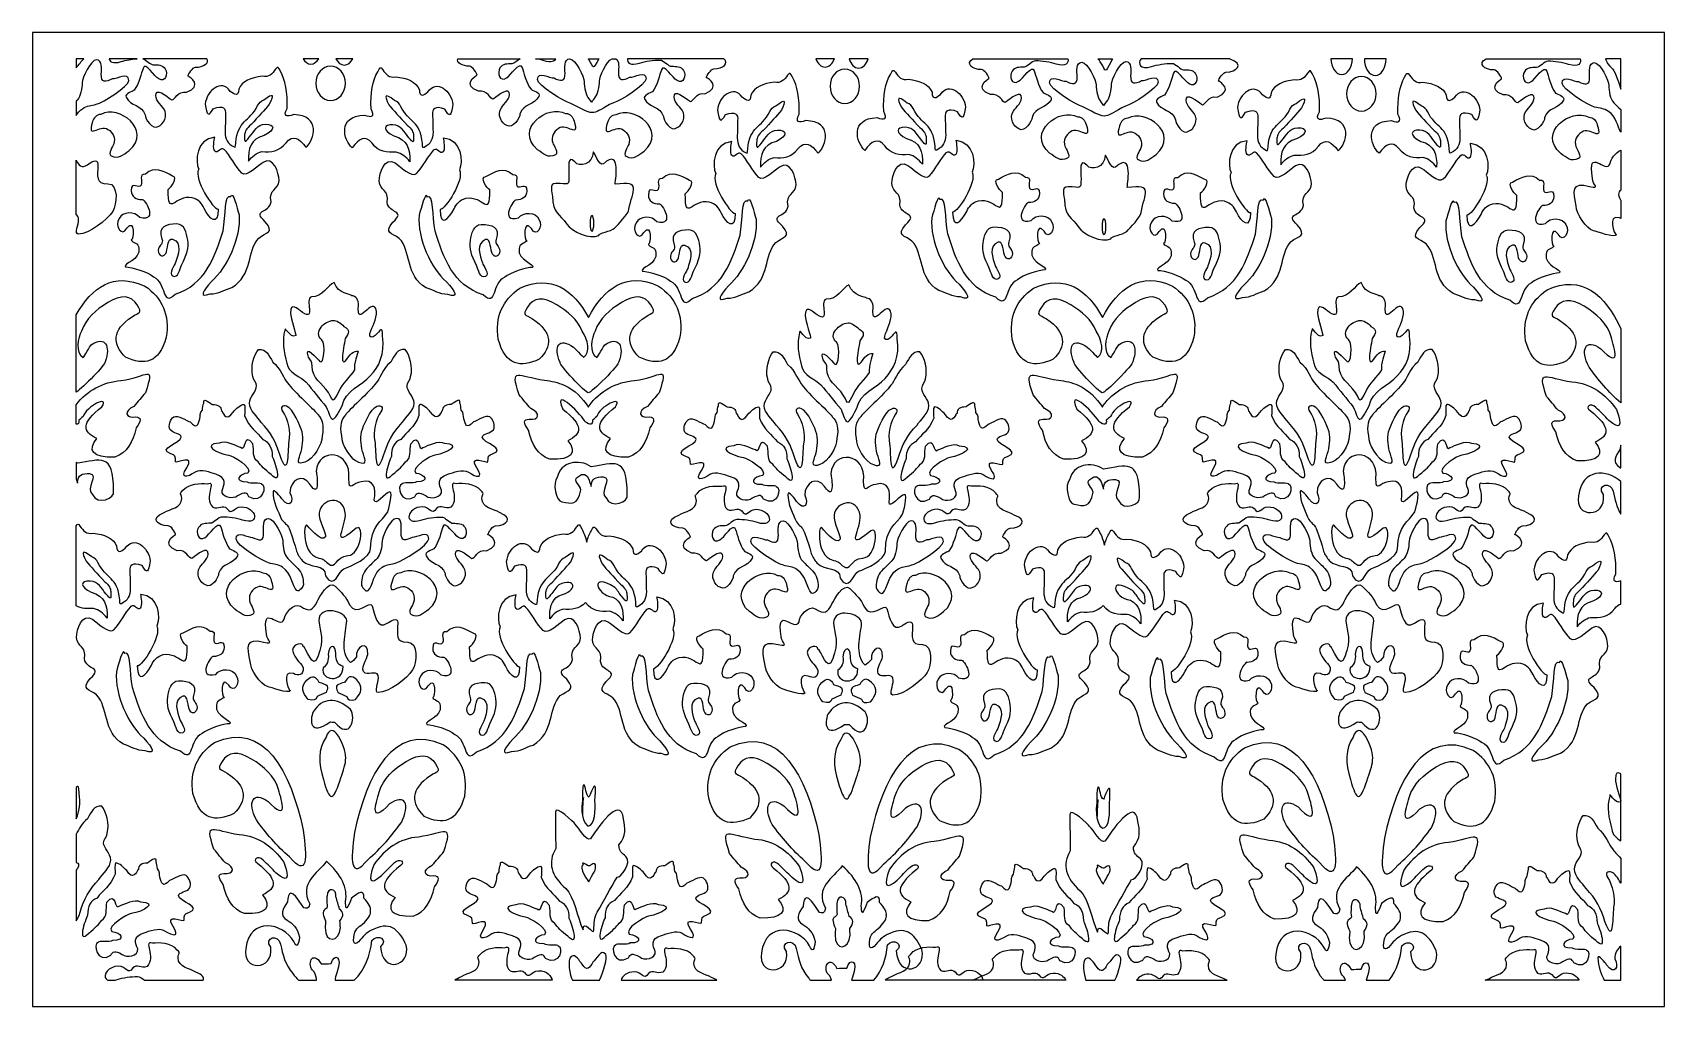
# Model space of a CAD drawing. Header units: centimetres. Extents: x 1.5 to 14.1, y -9 to -1.5.
import ezdxf

# ---------------------------------------------------------------- set-up
doc = ezdxf.new("R2010")
doc.units = ezdxf.units.CM
doc.header["$MEASUREMENT"] = 0
doc.layers.add('layer 1', color=7, linetype='Continuous')

msp = doc.modelspace()

# ---------------------------------------------------------------- linework, layer by layer
at = {"layer": 'layer 1', "color": 250}
for points, knots in [([(1.76456, -9.00021), (1.76456, -9.00021), (1.50051, -9.00021), (1.50051, -9.00021), (1.50051, -9.00021), (1.50051, -9.00021), (1.50051, -1.48079), (1.50051, -1.48079), (1.50051, -1.48079), (1.50051, -1.48079), (14.10186, -1.48079), (14.10186, -1.48079), (14.10186, -1.48079), (14.10186, -1.48079), (14.10186, -9.00021), (14.10186, -9.00021), (14.10186, -9.00021), (14.10186, -9.00021), (1.76456, -9.00021), (1.76456, -9.00021)], [0, 0, 0, 0, 0.16666667, 0.16666667, 0.16666667, 0.16666667, 0.33333333, 0.33333333, 0.33333333, 0.33333333, 0.5, 0.5, 0.5, 0.5, 0.66666667, 0.66666667, 0.66666667, 0.66666667, 1, 1, 1, 1]), ([(1.89683, -1.68192), (1.87673, -1.70512), (1.85545, -1.72597), (1.83756, -1.75324), (1.83756, -1.75324), (1.83756, -1.75324), (1.83756, -1.68192), (1.83756, -1.68192), (1.83756, -1.68192), (1.83756, -1.68192), (1.89683, -1.68192), (1.89683, -1.68192)], [0, 0, 0, 0, 0.25, 0.25, 0.25, 0.25, 0.5, 0.5, 0.5, 0.5, 1, 1, 1, 1]), ([(1.99494, -1.69086), (2.04088, -1.69086), (2.03083, -1.76591), (2.03083, -1.7991), (2.03083, -1.7991), (2.02602, -1.8732), (2.06814, -1.86261), (2.11553, -1.83807), (2.11553, -1.83807), (2.14998, -1.84095), (2.2433, -1.78034), (2.2433, -1.84961), (2.2433, -1.84961), (2.2433, -1.89714), (2.042, -2.02161), (1.99207, -2.03434), (1.99207, -2.03434), (1.95187, -2.04732), (1.92173, -2.04155), (1.8844, -2.06897), (1.8844, -2.06897), (1.86367, -2.08197), (1.849, -2.0999), (1.83756, -2.1197), (1.83756, -2.1197), (1.83756, -2.1197), (1.83756, -2.0077), (1.83756, -2.0077), (1.83756, -2.0077), (1.83977, -2.00551), (1.84199, -2.00333), (1.84421, -2.00114), (1.84421, -2.00114), (1.87148, -1.97372), (1.88297, -1.90878), (1.88297, -1.86837), (1.88297, -1.86837), (1.88297, -1.83211), (1.94785, -1.69086), (1.99494, -1.69086)], [0, 0, 0, 0, 0.09090909, 0.09090909, 0.09090909, 0.09090909, 0.18181818, 0.18181818, 0.18181818, 0.18181818, 0.27272727, 0.27272727, 0.27272727, 0.27272727, 0.36363636, 0.36363636, 0.36363636, 0.36363636, 0.45454545, 0.45454545, 0.45454545, 0.45454545, 0.54545455, 0.54545455, 0.54545455, 0.54545455, 0.63636364, 0.63636364, 0.63636364, 0.63636364, 0.72727273, 0.72727273, 0.72727273, 0.72727273, 0.81818182, 0.81818182, 0.81818182, 0.81818182, 1, 1, 1, 1]), ([(2.30751, -1.68192), (2.2655, -1.685), (2.21834, -1.69326), (2.18359, -1.70491), (2.18359, -1.70491), (2.12197, -1.72348), (2.09379, -1.70683), (2.09109, -1.68192), (2.09109, -1.68192), (2.09109, -1.68192), (2.30751, -1.68192), (2.30751, -1.68192)], [0, 0, 0, 0, 0.25, 0.25, 0.25, 0.25, 0.5, 0.5, 0.5, 0.5, 1, 1, 1, 1]), ([(2.84649, -1.68192), (2.86867, -1.71499), (2.8206, -1.74794), (2.75876, -1.74795), (2.75876, -1.74795), (2.73828, -1.74795), (2.70105, -1.80034), (2.70105, -1.81718), (2.70105, -1.81718), (2.71529, -1.82111), (2.81987, -1.89168), (2.68989, -1.94068), (2.68989, -1.94068), (2.61946, -1.92745), (2.59937, -2.00299), (2.57634, -2.00056), (2.57634, -2.00056), (2.5689, -1.99869), (2.46652, -1.907), (2.45349, -1.95004), (2.45349, -1.95004), (2.4386, -1.99495), (2.49258, -2.03612), (2.51305, -2.06793), (2.51305, -2.06793), (2.54981, -2.11845), (2.51104, -2.19205), (2.47024, -2.20453), (2.47024, -2.20453), (2.42677, -2.23838), (2.36553, -2.14268), (2.36973, -2.11658), (2.36973, -2.11658), (2.34366, -2.03425), (2.25805, -2.05108), (2.22267, -1.97998), (2.22267, -1.97998), (2.20965, -1.95191), (2.26921, -1.93507), (2.2841, -1.92571), (2.2841, -1.92571), (2.3232, -1.87556), (2.33995, -1.79048), (2.35297, -1.7573), (2.35297, -1.7573), (2.36908, -1.69933), (2.4423, -1.82469), (2.47396, -1.83776), (2.47396, -1.83776), (2.52608, -1.87332), (2.54842, -1.7966), (2.52422, -1.76104), (2.52422, -1.76104), (2.50188, -1.72736), (2.47024, -1.72923), (2.43115, -1.72923), (2.43115, -1.72923), (2.40935, -1.72923), (2.37848, -1.68973), (2.3508, -1.68192), (2.3508, -1.68192), (2.3508, -1.68192), (2.84649, -1.68192), (2.84649, -1.68192)], [0, 0, 0, 0, 0.05882353, 0.05882353, 0.05882353, 0.05882353, 0.11764706, 0.11764706, 0.11764706, 0.11764706, 0.17647059, 0.17647059, 0.17647059, 0.17647059, 0.23529412, 0.23529412, 0.23529412, 0.23529412, 0.29411765, 0.29411765, 0.29411765, 0.29411765, 0.35294118, 0.35294118, 0.35294118, 0.35294118, 0.41176471, 0.41176471, 0.41176471, 0.41176471, 0.47058824, 0.47058824, 0.47058824, 0.47058824, 0.52941176, 0.52941176, 0.52941176, 0.52941176, 0.58823529, 0.58823529, 0.58823529, 0.58823529, 0.64705882, 0.64705882, 0.64705882, 0.64705882, 0.70588235, 0.70588235, 0.70588235, 0.70588235, 0.76470588, 0.76470588, 0.76470588, 0.76470588, 0.82352941, 0.82352941, 0.82352941, 0.82352941, 0.88235294, 0.88235294, 0.88235294, 0.88235294, 1, 1, 1, 1]), ([(3.41429, -1.77954), (3.45156, -1.84416), (3.47102, -1.94417), (3.4655, -2.06539), (3.4655, -2.06539), (3.4326, -2.1274), (3.46073, -2.13336), (3.5166, -2.11385), (3.5166, -2.11385), (3.72892, -2.12028), (3.67828, -2.30737), (3.61113, -2.36637), (3.61113, -2.36637), (3.56003, -2.29493), (3.50892, -2.26602), (3.45784, -2.33066), (3.45784, -2.33066), (3.40776, -2.39966), (3.34076, -2.4042), (3.27132, -2.39953), (3.27132, -2.39953), (3.22917, -2.40973), (3.19511, -2.43609), (3.16657, -2.4735), (3.16657, -2.4735), (3.16311, -2.37866), (3.18353, -2.30128), (3.28921, -2.27455), (3.28921, -2.27455), (3.38119, -2.2315), (3.37009, -2.18482), (3.29737, -2.18814), (3.29737, -2.18814), (3.23121, -2.19115), (3.21352, -2.24076), (3.17376, -2.28897), (3.17376, -2.28897), (3.13813, -2.33214), (3.1338, -2.33358), (3.13783, -2.2685), (3.13783, -2.2685), (3.13924, -2.24578), (3.14983, -2.22079), (3.18701, -2.19037), (3.18701, -2.19037), (3.24269, -2.13221), (3.29288, -2.0766), (3.32837, -2.03404), (3.32837, -2.03404), (3.36331, -1.96166), (3.36382, -1.9387), (3.2854, -2.00098), (3.2854, -2.00098), (3.26305, -2.00822), (3.24785, -2.02343), (3.2378, -2.04411), (3.2378, -2.04411), (3.17426, -2.17491), (3.08406, -2.15266), (3.0688, -2.33297), (3.0688, -2.33297), (3.06591, -2.36729), (3.0727, -2.37578), (3.03606, -2.35184), (3.03606, -2.35184), (2.99735, -2.32655), (2.98349, -2.28297), (2.98772, -2.22608), (2.98772, -2.22608), (2.98857, -2.18867), (2.98943, -2.15126), (2.99027, -2.11385), (2.99027, -2.11385), (2.99449, -2.06443), (2.97319, -2.03938), (2.89574, -2.06794), (2.89574, -2.06794), (2.85692, -2.13399), (2.84783, -2.12208), (2.83385, -2.03223), (2.83385, -2.03223), (2.84249, -1.92697), (2.96174, -1.83404), (3.02604, -1.93408), (3.02604, -1.93408), (3.06022, -1.96233), (3.09038, -1.97813), (3.09247, -1.91745), (3.09247, -1.91745), (3.1193, -1.85465), (3.1867, -1.8276), (3.27387, -1.81797), (3.27387, -1.81797), (3.32575, -1.82959), (3.35164, -1.79797), (3.37565, -1.76323), (3.37565, -1.76323), (3.39574, -1.73416), (3.39717, -1.74984), (3.41429, -1.77954)], [0, 0, 0, 0, 0.03846154, 0.03846154, 0.03846154, 0.03846154, 0.07692308, 0.07692308, 0.07692308, 0.07692308, 0.11538462, 0.11538462, 0.11538462, 0.11538462, 0.15384615, 0.15384615, 0.15384615, 0.15384615, 0.19230769, 0.19230769, 0.19230769, 0.19230769, 0.23076923, 0.23076923, 0.23076923, 0.23076923, 0.26923077, 0.26923077, 0.26923077, 0.26923077, 0.30769231, 0.30769231, 0.30769231, 0.30769231, 0.34615385, 0.34615385, 0.34615385, 0.34615385, 0.38461538, 0.38461538, 0.38461538, 0.38461538, 0.42307692, 0.42307692, 0.42307692, 0.42307692, 0.46153846, 0.46153846, 0.46153846, 0.46153846, 0.5, 0.5, 0.5, 0.5, 0.53846154, 0.53846154, 0.53846154, 0.53846154, 0.57692308, 0.57692308, 0.57692308, 0.57692308, 0.61538462, 0.61538462, 0.61538462, 0.61538462, 0.65384615, 0.65384615, 0.65384615, 0.65384615, 0.69230769, 0.69230769, 0.69230769, 0.69230769, 0.73076923, 0.73076923, 0.73076923, 0.73076923, 0.76923077, 0.76923077, 0.76923077, 0.76923077, 0.80769231, 0.80769231, 0.80769231, 0.80769231, 0.84615385, 0.84615385, 0.84615385, 0.84615385, 0.88461538, 0.88461538, 0.88461538, 0.88461538, 0.92307692, 0.92307692, 0.92307692, 0.92307692, 1, 1, 1, 1]), ([(3.71021, -1.68192), (3.69494, -1.70761), (3.67332, -1.72369), (3.64941, -1.72369), (3.64941, -1.72369), (3.62549, -1.72369), (3.60386, -1.70761), (3.58858, -1.68192), (3.58858, -1.68192), (3.58858, -1.68192), (3.71021, -1.68192), (3.71021, -1.68192)], [0, 0, 0, 0, 0.25, 0.25, 0.25, 0.25, 0.5, 0.5, 0.5, 0.5, 1, 1, 1, 1]), ([(3.68744, -1.8718), (3.68744, -1.79859), (3.73871, -1.73888), (3.80157, -1.73888), (3.80157, -1.73888), (3.86442, -1.73888), (3.91569, -1.79859), (3.91569, -1.8718), (3.91569, -1.8718), (3.91569, -1.94501), (3.86442, -2.00472), (3.80157, -2.00472), (3.80157, -2.00472), (3.73871, -2.00472), (3.68744, -1.94501), (3.68744, -1.8718)], [0, 0, 0, 0, 0.2, 0.2, 0.2, 0.2, 0.4, 0.4, 0.4, 0.4, 0.6, 0.6, 0.6, 0.6, 1, 1, 1, 1]), ([(3.97307, -1.68192), (3.95771, -1.712), (3.93428, -1.73129), (3.90808, -1.73129), (3.90808, -1.73129), (3.88188, -1.73129), (3.85844, -1.712), (3.84307, -1.68192), (3.84307, -1.68192), (3.84307, -1.68192), (3.97307, -1.68192), (3.97307, -1.68192)], [0, 0, 0, 0, 0.25, 0.25, 0.25, 0.25, 0.5, 0.5, 0.5, 0.5, 1, 1, 1, 1]), ([(4.16518, -1.78333), (4.12791, -1.84796), (4.10845, -1.94796), (4.11398, -2.06919), (4.11398, -2.06919), (4.14688, -2.13119), (4.11875, -2.13715), (4.06287, -2.11765), (4.06287, -2.11765), (3.85055, -2.12408), (3.9012, -2.31116), (3.96834, -2.37017), (3.96834, -2.37017), (4.01945, -2.29873), (4.07055, -2.26982), (4.12164, -2.33446), (4.12164, -2.33446), (4.17171, -2.40346), (4.23872, -2.408), (4.30815, -2.40333), (4.30815, -2.40333), (4.3503, -2.41353), (4.38437, -2.43989), (4.4129, -2.4773), (4.4129, -2.4773), (4.41637, -2.38246), (4.39594, -2.30507), (4.29026, -2.27834), (4.29026, -2.27834), (4.19829, -2.2353), (4.20938, -2.18862), (4.28211, -2.19194), (4.28211, -2.19194), (4.34826, -2.19495), (4.36595, -2.24456), (4.40571, -2.29277), (4.40571, -2.29277), (4.44133, -2.33594), (4.44568, -2.33738), (4.44164, -2.2723), (4.44164, -2.2723), (4.44023, -2.24958), (4.42964, -2.22459), (4.39247, -2.19417), (4.39247, -2.19417), (4.33679, -2.13601), (4.2866, -2.08039), (4.25111, -2.03784), (4.25111, -2.03784), (4.21616, -1.96545), (4.21565, -1.9425), (4.29407, -2.00478), (4.29407, -2.00478), (4.31642, -2.01202), (4.33163, -2.02723), (4.34168, -2.04791), (4.34168, -2.04791), (4.40521, -2.1787), (4.49541, -2.15645), (4.51067, -2.33677), (4.51067, -2.33677), (4.51357, -2.37109), (4.50677, -2.37958), (4.54341, -2.35564), (4.54341, -2.35564), (4.58213, -2.33035), (4.59598, -2.28677), (4.59176, -2.22988), (4.59176, -2.22988), (4.5909, -2.19247), (4.59005, -2.15506), (4.5892, -2.11765), (4.5892, -2.11765), (4.58498, -2.06823), (4.60628, -2.04318), (4.68373, -2.07174), (4.68373, -2.07174), (4.72255, -2.13779), (4.73165, -2.12588), (4.74563, -2.03603), (4.74563, -2.03603), (4.73698, -1.93077), (4.61774, -1.83784), (4.55343, -1.93788), (4.55343, -1.93788), (4.51926, -1.96613), (4.48909, -1.98192), (4.487, -1.92125), (4.487, -1.92125), (4.46017, -1.85845), (4.39277, -1.8314), (4.3056, -1.82177), (4.3056, -1.82177), (4.25372, -1.83339), (4.22784, -1.80177), (4.20383, -1.76703), (4.20383, -1.76703), (4.18373, -1.73796), (4.18231, -1.75364), (4.16518, -1.78333)], [0, 0, 0, 0, 0.03846154, 0.03846154, 0.03846154, 0.03846154, 0.07692308, 0.07692308, 0.07692308, 0.07692308, 0.11538462, 0.11538462, 0.11538462, 0.11538462, 0.15384615, 0.15384615, 0.15384615, 0.15384615, 0.19230769, 0.19230769, 0.19230769, 0.19230769, 0.23076923, 0.23076923, 0.23076923, 0.23076923, 0.26923077, 0.26923077, 0.26923077, 0.26923077, 0.30769231, 0.30769231, 0.30769231, 0.30769231, 0.34615385, 0.34615385, 0.34615385, 0.34615385, 0.38461538, 0.38461538, 0.38461538, 0.38461538, 0.42307692, 0.42307692, 0.42307692, 0.42307692, 0.46153846, 0.46153846, 0.46153846, 0.46153846, 0.5, 0.5, 0.5, 0.5, 0.53846154, 0.53846154, 0.53846154, 0.53846154, 0.57692308, 0.57692308, 0.57692308, 0.57692308, 0.61538462, 0.61538462, 0.61538462, 0.61538462, 0.65384615, 0.65384615, 0.65384615, 0.65384615, 0.69230769, 0.69230769, 0.69230769, 0.69230769, 0.73076923, 0.73076923, 0.73076923, 0.73076923, 0.76923077, 0.76923077, 0.76923077, 0.76923077, 0.80769231, 0.80769231, 0.80769231, 0.80769231, 0.84615385, 0.84615385, 0.84615385, 0.84615385, 0.88461538, 0.88461538, 0.88461538, 0.88461538, 0.92307692, 0.92307692, 0.92307692, 0.92307692, 1, 1, 1, 1]), ([(4.78323, -1.68192), (4.77196, -1.71238), (4.81743, -1.74066), (4.87473, -1.74067), (4.87473, -1.74067), (4.8952, -1.74067), (4.93243, -1.79306), (4.93243, -1.8099), (4.93243, -1.8099), (4.91819, -1.81383), (4.81361, -1.8844), (4.9436, -1.93341), (4.9436, -1.93341), (5.01402, -1.92018), (5.03412, -1.99571), (5.05715, -1.99328), (5.05715, -1.99328), (5.06459, -1.99142), (5.16697, -1.89972), (5.17999, -1.94276), (5.17999, -1.94276), (5.19489, -1.98767), (5.14091, -2.02884), (5.12043, -2.06065), (5.12043, -2.06065), (5.08367, -2.11117), (5.12245, -2.18477), (5.16325, -2.19725), (5.16325, -2.19725), (5.20672, -2.2311), (5.26794, -2.13541), (5.26376, -2.1093), (5.26376, -2.1093), (5.28982, -2.02697), (5.37544, -2.04381), (5.41081, -1.9727), (5.41081, -1.9727), (5.42384, -1.94463), (5.36428, -1.92779), (5.34939, -1.91844), (5.34939, -1.91844), (5.31028, -1.86828), (5.29354, -1.7832), (5.28051, -1.75002), (5.28051, -1.75002), (5.26441, -1.69205), (5.19118, -1.81741), (5.15952, -1.83049), (5.15952, -1.83049), (5.1074, -1.86604), (5.08507, -1.78932), (5.10926, -1.75377), (5.10926, -1.75377), (5.1316, -1.72008), (5.16325, -1.72195), (5.20233, -1.72195), (5.20233, -1.72195), (5.22004, -1.72195), (5.24372, -1.69589), (5.26683, -1.68192), (5.26683, -1.68192), (5.26683, -1.68192), (4.78323, -1.68192), (4.78323, -1.68192)], [0, 0, 0, 0, 0.05882353, 0.05882353, 0.05882353, 0.05882353, 0.11764706, 0.11764706, 0.11764706, 0.11764706, 0.17647059, 0.17647059, 0.17647059, 0.17647059, 0.23529412, 0.23529412, 0.23529412, 0.23529412, 0.29411765, 0.29411765, 0.29411765, 0.29411765, 0.35294118, 0.35294118, 0.35294118, 0.35294118, 0.41176471, 0.41176471, 0.41176471, 0.41176471, 0.47058824, 0.47058824, 0.47058824, 0.47058824, 0.52941176, 0.52941176, 0.52941176, 0.52941176, 0.58823529, 0.58823529, 0.58823529, 0.58823529, 0.64705882, 0.64705882, 0.64705882, 0.64705882, 0.70588235, 0.70588235, 0.70588235, 0.70588235, 0.76470588, 0.76470588, 0.76470588, 0.76470588, 0.82352941, 0.82352941, 0.82352941, 0.82352941, 0.88235294, 0.88235294, 0.88235294, 0.88235294, 1, 1, 1, 1]), ([(5.385, -1.68192), (5.40841, -1.68596), (5.43099, -1.69129), (5.4499, -1.69763), (5.4499, -1.69763), (5.50529, -1.71433), (5.53364, -1.70256), (5.54079, -1.68192), (5.54079, -1.68192), (5.54079, -1.68192), (5.385, -1.68192), (5.385, -1.68192)], [0, 0, 0, 0, 0.25, 0.25, 0.25, 0.25, 0.5, 0.5, 0.5, 0.5, 1, 1, 1, 1]), ([(5.64778, -1.68358), (5.60184, -1.68358), (5.61189, -1.75863), (5.61189, -1.79182), (5.61189, -1.79182), (5.61669, -1.86592), (5.57458, -1.85533), (5.52719, -1.83079), (5.52719, -1.83079), (5.49274, -1.83367), (5.39943, -1.77306), (5.39943, -1.84233), (5.39943, -1.84233), (5.39943, -1.88986), (5.60615, -2.01434), (5.65609, -2.02706), (5.65609, -2.02706), (5.86446, -2.13975), (5.81126, -2.10555), (5.98673, -2.02163), (5.98673, -2.02163), (6.03666, -2.00891), (6.23795, -1.88444), (6.23795, -1.83691), (6.23795, -1.83691), (6.23795, -1.76764), (6.14464, -1.82825), (6.11019, -1.82536), (6.11019, -1.82536), (6.0628, -1.84991), (6.02068, -1.8605), (6.02549, -1.7864), (6.02549, -1.7864), (6.02549, -1.75764), (6.03302, -1.69749), (6.00517, -1.68192), (6.00517, -1.68192), (6.00517, -1.68192), (5.97551, -1.68192), (5.97551, -1.68192), (5.97551, -1.68192), (5.93057, -1.70451), (5.87762, -1.82291), (5.87762, -1.85567), (5.87762, -1.85567), (5.87762, -1.89608), (5.86614, -1.96102), (5.83887, -1.98844), (5.83887, -1.98844), (5.81338, -2.02277), (5.82386, -2.02802), (5.79852, -1.99387), (5.79852, -1.99387), (5.77124, -1.96644), (5.75975, -1.9015), (5.75975, -1.86109), (5.75975, -1.86109), (5.75975, -1.82483), (5.69487, -1.68358), (5.64778, -1.68358)], [0, 0, 0, 0, 0.0625, 0.0625, 0.0625, 0.0625, 0.125, 0.125, 0.125, 0.125, 0.1875, 0.1875, 0.1875, 0.1875, 0.25, 0.25, 0.25, 0.25, 0.3125, 0.3125, 0.3125, 0.3125, 0.375, 0.375, 0.375, 0.375, 0.4375, 0.4375, 0.4375, 0.4375, 0.5, 0.5, 0.5, 0.5, 0.5625, 0.5625, 0.5625, 0.5625, 0.625, 0.625, 0.625, 0.625, 0.6875, 0.6875, 0.6875, 0.6875, 0.75, 0.75, 0.75, 0.75, 0.8125, 0.8125, 0.8125, 0.8125, 0.875, 0.875, 0.875, 0.875, 1, 1, 1, 1]), ([(5.7921, -1.68192), (5.79334, -1.68374), (5.79456, -1.6856), (5.79577, -1.68748), (5.79577, -1.68748), (5.84013, -1.75653), (5.82036, -1.774), (5.87371, -1.68192), (5.87371, -1.68192), (5.87371, -1.68192), (5.7921, -1.68192), (5.7921, -1.68192)], [0, 0, 0, 0, 0.25, 0.25, 0.25, 0.25, 0.5, 0.5, 0.5, 0.5, 1, 1, 1, 1]), ([(6.83854, -1.68192), (6.88286, -1.71843), (6.83094, -1.75965), (6.76176, -1.75966), (6.76176, -1.75966), (6.74128, -1.75966), (6.70405, -1.81205), (6.70405, -1.82889), (6.70405, -1.82889), (6.71829, -1.83282), (6.82286, -1.90339), (6.69289, -1.9524), (6.69289, -1.9524), (6.62245, -1.93917), (6.60236, -2.0147), (6.57934, -2.01227), (6.57934, -2.01227), (6.5719, -2.0104), (6.46952, -1.91871), (6.45648, -1.96175), (6.45648, -1.96175), (6.4416, -2.00666), (6.49558, -2.04783), (6.51606, -2.07964), (6.51606, -2.07964), (6.55281, -2.13016), (6.51403, -2.20376), (6.47324, -2.21624), (6.47324, -2.21624), (6.42977, -2.25009), (6.36854, -2.1544), (6.37272, -2.12829), (6.37272, -2.12829), (6.34666, -2.04596), (6.26104, -2.0628), (6.22567, -1.99169), (6.22567, -1.99169), (6.21265, -1.96362), (6.27221, -1.94678), (6.2871, -1.93742), (6.2871, -1.93742), (6.3262, -1.88727), (6.34295, -1.80219), (6.35597, -1.76901), (6.35597, -1.76901), (6.37208, -1.71104), (6.4453, -1.8364), (6.47696, -1.84948), (6.47696, -1.84948), (6.52908, -1.88503), (6.55142, -1.80831), (6.52722, -1.77275), (6.52722, -1.77275), (6.50488, -1.73907), (6.47324, -1.74094), (6.43415, -1.74094), (6.43415, -1.74094), (6.40995, -1.74094), (6.37459, -1.69229), (6.3448, -1.69229), (6.3448, -1.69229), (6.29641, -1.69229), (6.23126, -1.70165), (6.18659, -1.71662), (6.18659, -1.71662), (6.11569, -1.73799), (6.08906, -1.71274), (6.09455, -1.68192), (6.09455, -1.68192), (6.09455, -1.68192), (6.83854, -1.68192), (6.83854, -1.68192)], [0, 0, 0, 0, 0.05263158, 0.05263158, 0.05263158, 0.05263158, 0.10526316, 0.10526316, 0.10526316, 0.10526316, 0.15789474, 0.15789474, 0.15789474, 0.15789474, 0.21052632, 0.21052632, 0.21052632, 0.21052632, 0.26315789, 0.26315789, 0.26315789, 0.26315789, 0.31578947, 0.31578947, 0.31578947, 0.31578947, 0.36842105, 0.36842105, 0.36842105, 0.36842105, 0.42105263, 0.42105263, 0.42105263, 0.42105263, 0.47368421, 0.47368421, 0.47368421, 0.47368421, 0.52631579, 0.52631579, 0.52631579, 0.52631579, 0.57894737, 0.57894737, 0.57894737, 0.57894737, 0.63157895, 0.63157895, 0.63157895, 0.63157895, 0.68421053, 0.68421053, 0.68421053, 0.68421053, 0.73684211, 0.73684211, 0.73684211, 0.73684211, 0.78947368, 0.78947368, 0.78947368, 0.78947368, 0.84210526, 0.84210526, 0.84210526, 0.84210526, 0.89473684, 0.89473684, 0.89473684, 0.89473684, 1, 1, 1, 1]), ([(7.69251, -1.68192), (7.67784, -1.72054), (7.65117, -1.74648), (7.6208, -1.74648), (7.6208, -1.74648), (7.59043, -1.74648), (7.56374, -1.72054), (7.54907, -1.68192), (7.54907, -1.68192), (7.54907, -1.68192), (7.69251, -1.68192), (7.69251, -1.68192)], [0, 0, 0, 0, 0.25, 0.25, 0.25, 0.25, 0.5, 0.5, 0.5, 0.5, 1, 1, 1, 1]), ([(7.65884, -1.89459), (7.65884, -1.82138), (7.7101, -1.76167), (7.77296, -1.76167), (7.77296, -1.76167), (7.83582, -1.76167), (7.88708, -1.82138), (7.88708, -1.89459), (7.88708, -1.89459), (7.88708, -1.96779), (7.83582, -2.0275), (7.77296, -2.0275), (7.77296, -2.0275), (7.7101, -2.0275), (7.65884, -1.96779), (7.65884, -1.89459)], [0, 0, 0, 0, 0.2, 0.2, 0.2, 0.2, 0.4, 0.4, 0.4, 0.4, 0.6, 0.6, 0.6, 0.6, 1, 1, 1, 1]), ([(7.95386, -1.68192), (7.93993, -1.7247), (7.9118, -1.75407), (7.87947, -1.75407), (7.87947, -1.75407), (7.84715, -1.75407), (7.819, -1.7247), (7.80507, -1.68192), (7.80507, -1.68192), (7.80507, -1.68192), (7.95386, -1.68192), (7.95386, -1.68192)], [0, 0, 0, 0, 0.25, 0.25, 0.25, 0.25, 0.5, 0.5, 0.5, 0.5, 1, 1, 1, 1]), ([(8.1243, -1.80285), (8.08702, -1.86747), (8.06756, -1.96748), (8.07308, -2.0887), (8.07308, -2.0887), (8.10598, -2.15071), (8.07786, -2.15667), (8.02199, -2.13717), (8.02199, -2.13717), (7.80966, -2.14359), (7.8603, -2.33068), (7.92745, -2.38969), (7.92745, -2.38969), (7.97856, -2.31825), (8.02967, -2.28933), (8.08075, -2.35397), (8.08075, -2.35397), (8.13082, -2.42297), (8.19782, -2.42751), (8.26726, -2.42284), (8.26726, -2.42284), (8.30941, -2.43304), (8.34348, -2.4594), (8.37202, -2.49681), (8.37202, -2.49681), (8.37548, -2.40197), (8.35506, -2.32459), (8.24938, -2.29786), (8.24938, -2.29786), (8.1574, -2.25481), (8.1685, -2.20814), (8.24122, -2.21146), (8.24122, -2.21146), (8.30737, -2.21447), (8.32507, -2.26407), (8.36483, -2.31228), (8.36483, -2.31228), (8.40045, -2.35546), (8.40479, -2.3569), (8.40076, -2.29181), (8.40076, -2.29181), (8.39935, -2.26909), (8.38876, -2.2441), (8.35158, -2.21369), (8.35158, -2.21369), (8.2959, -2.15552), (8.24571, -2.09991), (8.21022, -2.05735), (8.21022, -2.05735), (8.17527, -1.98497), (8.17477, -1.96201), (8.25318, -2.02429), (8.25318, -2.02429), (8.27554, -2.03153), (8.29074, -2.04674), (8.30079, -2.06742), (8.30079, -2.06742), (8.36433, -2.19822), (8.45453, -2.17597), (8.46978, -2.35629), (8.46978, -2.35629), (8.47268, -2.3906), (8.46589, -2.39909), (8.50252, -2.37516), (8.50252, -2.37516), (8.54124, -2.34986), (8.55509, -2.30628), (8.55086, -2.2494), (8.55086, -2.2494), (8.55001, -2.21198), (8.54916, -2.17457), (8.54831, -2.13717), (8.54831, -2.13717), (8.5441, -2.08774), (8.5654, -2.06269), (8.64284, -2.09125), (8.64284, -2.09125), (8.68167, -2.1573), (8.69076, -2.1454), (8.70474, -2.05554), (8.70474, -2.05554), (8.69609, -1.95029), (8.57685, -1.85735), (8.51254, -1.95739), (8.51254, -1.95739), (8.47837, -1.98564), (8.4482, -2.00144), (8.44612, -1.94076), (8.44612, -1.94076), (8.41928, -1.87796), (8.35188, -1.85091), (8.26471, -1.84128), (8.26471, -1.84128), (8.21284, -1.8529), (8.18695, -1.82128), (8.16294, -1.78654), (8.16294, -1.78654), (8.14285, -1.75748), (8.14142, -1.77315), (8.1243, -1.80285)], [0, 0, 0, 0, 0.03846154, 0.03846154, 0.03846154, 0.03846154, 0.07692308, 0.07692308, 0.07692308, 0.07692308, 0.11538462, 0.11538462, 0.11538462, 0.11538462, 0.15384615, 0.15384615, 0.15384615, 0.15384615, 0.19230769, 0.19230769, 0.19230769, 0.19230769, 0.23076923, 0.23076923, 0.23076923, 0.23076923, 0.26923077, 0.26923077, 0.26923077, 0.26923077, 0.30769231, 0.30769231, 0.30769231, 0.30769231, 0.34615385, 0.34615385, 0.34615385, 0.34615385, 0.38461538, 0.38461538, 0.38461538, 0.38461538, 0.42307692, 0.42307692, 0.42307692, 0.42307692, 0.46153846, 0.46153846, 0.46153846, 0.46153846, 0.5, 0.5, 0.5, 0.5, 0.53846154, 0.53846154, 0.53846154, 0.53846154, 0.57692308, 0.57692308, 0.57692308, 0.57692308, 0.61538462, 0.61538462, 0.61538462, 0.61538462, 0.65384615, 0.65384615, 0.65384615, 0.65384615, 0.69230769, 0.69230769, 0.69230769, 0.69230769, 0.73076923, 0.73076923, 0.73076923, 0.73076923, 0.76923077, 0.76923077, 0.76923077, 0.76923077, 0.80769231, 0.80769231, 0.80769231, 0.80769231, 0.84615385, 0.84615385, 0.84615385, 0.84615385, 0.88461538, 0.88461538, 0.88461538, 0.88461538, 0.92307692, 0.92307692, 0.92307692, 0.92307692, 1, 1, 1, 1]), ([(8.76212, -1.68192), (8.70171, -1.71991), (8.75576, -1.76651), (8.82932, -1.76651), (8.82932, -1.76651), (8.84979, -1.76651), (8.88702, -1.81891), (8.88702, -1.83575), (8.88702, -1.83575), (8.87278, -1.83967), (8.76821, -1.91024), (8.89819, -1.95925), (8.89819, -1.95925), (8.96862, -1.94602), (8.98871, -2.02156), (9.01173, -2.01913), (9.01173, -2.01913), (9.01918, -2.01726), (9.12155, -1.92557), (9.13459, -1.96861), (9.13459, -1.96861), (9.14947, -2.01352), (9.0955, -2.05469), (9.07502, -2.0865), (9.07502, -2.0865), (9.03827, -2.13702), (9.07704, -2.21061), (9.11783, -2.22309), (9.11783, -2.22309), (9.16131, -2.25694), (9.22254, -2.16125), (9.21835, -2.13515), (9.21835, -2.13515), (9.24441, -2.05281), (9.33004, -2.06965), (9.3654, -1.99855), (9.3654, -1.99855), (9.37843, -1.97048), (9.31886, -1.95364), (9.30397, -1.94428), (9.30397, -1.94428), (9.26488, -1.89412), (9.24812, -1.80905), (9.2351, -1.77587), (9.2351, -1.77587), (9.21899, -1.71789), (9.14577, -1.84325), (9.11411, -1.85633), (9.11411, -1.85633), (9.06199, -1.89188), (9.03965, -1.81516), (9.06386, -1.77961), (9.06386, -1.77961), (9.08619, -1.74593), (9.11783, -1.7478), (9.15692, -1.7478), (9.15692, -1.7478), (9.18112, -1.7478), (9.21649, -1.69915), (9.24627, -1.69915), (9.24627, -1.69915), (9.29467, -1.69915), (9.35981, -1.7085), (9.40448, -1.72347), (9.40448, -1.72347), (9.48058, -1.74641), (9.50569, -1.71564), (9.4948, -1.68192), (9.4948, -1.68192), (9.4948, -1.68192), (8.76212, -1.68192), (8.76212, -1.68192)], [0, 0, 0, 0, 0.05263158, 0.05263158, 0.05263158, 0.05263158, 0.10526316, 0.10526316, 0.10526316, 0.10526316, 0.15789474, 0.15789474, 0.15789474, 0.15789474, 0.21052632, 0.21052632, 0.21052632, 0.21052632, 0.26315789, 0.26315789, 0.26315789, 0.26315789, 0.31578947, 0.31578947, 0.31578947, 0.31578947, 0.36842105, 0.36842105, 0.36842105, 0.36842105, 0.42105263, 0.42105263, 0.42105263, 0.42105263, 0.47368421, 0.47368421, 0.47368421, 0.47368421, 0.52631579, 0.52631579, 0.52631579, 0.52631579, 0.57894737, 0.57894737, 0.57894737, 0.57894737, 0.63157895, 0.63157895, 0.63157895, 0.63157895, 0.68421053, 0.68421053, 0.68421053, 0.68421053, 0.73684211, 0.73684211, 0.73684211, 0.73684211, 0.78947368, 0.78947368, 0.78947368, 0.78947368, 0.84210526, 0.84210526, 0.84210526, 0.84210526, 0.89473684, 0.89473684, 0.89473684, 0.89473684, 1, 1, 1, 1]), ([(9.60237, -1.70943), (9.55643, -1.70943), (9.56648, -1.78447), (9.56648, -1.81767), (9.56648, -1.81767), (9.57129, -1.89176), (9.52917, -1.88118), (9.48178, -1.85663), (9.48178, -1.85663), (9.44733, -1.85952), (9.35402, -1.7989), (9.35402, -1.86818), (9.35402, -1.86818), (9.35402, -1.91571), (9.56074, -2.04018), (9.61067, -2.0529), (9.61067, -2.0529), (9.81904, -2.1656), (9.76586, -2.13139), (9.94132, -2.04748), (9.94132, -2.04748), (9.99125, -2.03476), (10.19254, -1.91028), (10.19254, -1.86275), (10.19254, -1.86275), (10.19254, -1.79348), (10.09923, -1.85409), (10.06478, -1.85121), (10.06478, -1.85121), (10.01739, -1.87575), (9.97528, -1.88634), (9.98008, -1.81224), (9.98008, -1.81224), (9.98008, -1.77905), (9.99013, -1.704), (9.94419, -1.704), (9.94419, -1.704), (9.8971, -1.704), (9.83222, -1.84525), (9.83222, -1.88151), (9.83222, -1.88151), (9.83222, -1.92192), (9.82073, -1.98686), (9.79345, -2.01429), (9.79345, -2.01429), (9.76797, -2.04861), (9.77846, -2.05387), (9.7531, -2.01971), (9.7531, -2.01971), (9.72583, -1.99229), (9.71435, -1.92734), (9.71435, -1.88694), (9.71435, -1.88694), (9.71435, -1.85067), (9.64945, -1.70943), (9.60237, -1.70943)], [0, 0, 0, 0, 0.06666667, 0.06666667, 0.06666667, 0.06666667, 0.13333333, 0.13333333, 0.13333333, 0.13333333, 0.2, 0.2, 0.2, 0.2, 0.26666667, 0.26666667, 0.26666667, 0.26666667, 0.33333333, 0.33333333, 0.33333333, 0.33333333, 0.4, 0.4, 0.4, 0.4, 0.46666667, 0.46666667, 0.46666667, 0.46666667, 0.53333333, 0.53333333, 0.53333333, 0.53333333, 0.6, 0.6, 0.6, 0.6, 0.66666667, 0.66666667, 0.66666667, 0.66666667, 0.73333333, 0.73333333, 0.73333333, 0.73333333, 0.8, 0.8, 0.8, 0.8, 0.86666667, 0.86666667, 0.86666667, 0.86666667, 1, 1, 1, 1]), ([(9.72698, -1.68192), (9.73517, -1.69163), (9.74308, -1.70198), (9.75036, -1.71332), (9.75036, -1.71332), (9.79597, -1.78431), (9.77378, -1.8008), (9.83295, -1.69978), (9.83295, -1.69978), (9.83419, -1.69408), (9.83648, -1.6881), (9.83959, -1.68192), (9.83959, -1.68192), (9.83959, -1.68192), (9.72698, -1.68192), (9.72698, -1.68192)], [0, 0, 0, 0, 0.2, 0.2, 0.2, 0.2, 0.4, 0.4, 0.4, 0.4, 0.6, 0.6, 0.6, 0.6, 1, 1, 1, 1]), ([(10.74408, -1.68192), (10.74542, -1.68274), (10.74672, -1.68358), (10.74799, -1.68445), (10.74799, -1.68445), (10.8599, -1.72374), (10.80102, -1.7855), (10.71634, -1.7855), (10.71634, -1.7855), (10.69587, -1.7855), (10.65865, -1.8379), (10.65865, -1.85474), (10.65865, -1.85474), (10.67288, -1.85866), (10.77746, -1.92923), (10.64747, -1.97824), (10.64747, -1.97824), (10.57705, -1.96501), (10.55696, -2.04054), (10.53393, -2.03812), (10.53393, -2.03812), (10.52648, -2.03625), (10.42411, -1.94456), (10.41108, -1.9876), (10.41108, -1.9876), (10.39619, -2.0325), (10.45016, -2.07367), (10.47064, -2.10548), (10.47064, -2.10548), (10.5074, -2.156), (10.46863, -2.2296), (10.42783, -2.24208), (10.42783, -2.24208), (10.38435, -2.27593), (10.32313, -2.18024), (10.32731, -2.15414), (10.32731, -2.15414), (10.30125, -2.0718), (10.21563, -2.08864), (10.18026, -2.01754), (10.18026, -2.01754), (10.16723, -1.98947), (10.2268, -1.97262), (10.24169, -1.96327), (10.24169, -1.96327), (10.28079, -1.91311), (10.29754, -1.82803), (10.31056, -1.79486), (10.31056, -1.79486), (10.32667, -1.73688), (10.39989, -1.86224), (10.43155, -1.87532), (10.43155, -1.87532), (10.48367, -1.91087), (10.50601, -1.83415), (10.48181, -1.7986), (10.48181, -1.7986), (10.45947, -1.76492), (10.42783, -1.76679), (10.38874, -1.76679), (10.38874, -1.76679), (10.36454, -1.76679), (10.32917, -1.71813), (10.2994, -1.71813), (10.2994, -1.71813), (10.25099, -1.71813), (10.18585, -1.72749), (10.14118, -1.74246), (10.14118, -1.74246), (10.05078, -1.76971), (10.03234, -1.72118), (10.06074, -1.68192), (10.06074, -1.68192), (10.06074, -1.68192), (10.74408, -1.68192), (10.74408, -1.68192)], [0, 0, 0, 0, 0.05, 0.05, 0.05, 0.05, 0.1, 0.1, 0.1, 0.1, 0.15, 0.15, 0.15, 0.15, 0.2, 0.2, 0.2, 0.2, 0.25, 0.25, 0.25, 0.25, 0.3, 0.3, 0.3, 0.3, 0.35, 0.35, 0.35, 0.35, 0.4, 0.4, 0.4, 0.4, 0.45, 0.45, 0.45, 0.45, 0.5, 0.5, 0.5, 0.5, 0.55, 0.55, 0.55, 0.55, 0.6, 0.6, 0.6, 0.6, 0.65, 0.65, 0.65, 0.65, 0.7, 0.7, 0.7, 0.7, 0.75, 0.75, 0.75, 0.75, 0.8, 0.8, 0.8, 0.8, 0.85, 0.85, 0.85, 0.85, 0.9, 0.9, 0.9, 0.9, 1, 1, 1, 1]), ([(11.38665, -1.80665), (11.42392, -1.87127), (11.44338, -1.97128), (11.43785, -2.0925), (11.43785, -2.0925), (11.40495, -2.1545), (11.43308, -2.16047), (11.48894, -2.14096), (11.48894, -2.14096), (11.70128, -2.14739), (11.65063, -2.33448), (11.58348, -2.39348), (11.58348, -2.39348), (11.53238, -2.32204), (11.48128, -2.29313), (11.43018, -2.35777), (11.43018, -2.35777), (11.38012, -2.42677), (11.31311, -2.43131), (11.24367, -2.42664), (11.24367, -2.42664), (11.20152, -2.43684), (11.16745, -2.4632), (11.13892, -2.50061), (11.13892, -2.50061), (11.13546, -2.40577), (11.15588, -2.32838), (11.26155, -2.30165), (11.26155, -2.30165), (11.35354, -2.25861), (11.34244, -2.21193), (11.26972, -2.21525), (11.26972, -2.21525), (11.20356, -2.21826), (11.18587, -2.26787), (11.1461, -2.31608), (11.1461, -2.31608), (11.11048, -2.35925), (11.10614, -2.36069), (11.11018, -2.29561), (11.11018, -2.29561), (11.11159, -2.27289), (11.12219, -2.2479), (11.15936, -2.21748), (11.15936, -2.21748), (11.21503, -2.15932), (11.26523, -2.10371), (11.30072, -2.06115), (11.30072, -2.06115), (11.33566, -1.98877), (11.33616, -1.96581), (11.25776, -2.02809), (11.25776, -2.02809), (11.23539, -2.03533), (11.22019, -2.05054), (11.21015, -2.07122), (11.21015, -2.07122), (11.14661, -2.20202), (11.05641, -2.17977), (11.04115, -2.36008), (11.04115, -2.36008), (11.03825, -2.3944), (11.04505, -2.40289), (11.00842, -2.37895), (11.00842, -2.37895), (10.96969, -2.35366), (10.95585, -2.31008), (10.96007, -2.25319), (10.96007, -2.25319), (10.96092, -2.21578), (10.96178, -2.17837), (10.96263, -2.14096), (10.96263, -2.14096), (10.96685, -2.09154), (10.94554, -2.06649), (10.86809, -2.09505), (10.86809, -2.09505), (10.82927, -2.1611), (10.82017, -2.14919), (10.80619, -2.05934), (10.80619, -2.05934), (10.81485, -1.95408), (10.93409, -1.86115), (10.9984, -1.96119), (10.9984, -1.96119), (11.03257, -1.98944), (11.06273, -2.00524), (11.06483, -1.94456), (11.06483, -1.94456), (11.09165, -1.88176), (11.15906, -1.85471), (11.24623, -1.84508), (11.24623, -1.84508), (11.2981, -1.8567), (11.32399, -1.82508), (11.348, -1.79034), (11.348, -1.79034), (11.3681, -1.76127), (11.36952, -1.77695), (11.38665, -1.80665)], [0, 0, 0, 0, 0.03846154, 0.03846154, 0.03846154, 0.03846154, 0.07692308, 0.07692308, 0.07692308, 0.07692308, 0.11538462, 0.11538462, 0.11538462, 0.11538462, 0.15384615, 0.15384615, 0.15384615, 0.15384615, 0.19230769, 0.19230769, 0.19230769, 0.19230769, 0.23076923, 0.23076923, 0.23076923, 0.23076923, 0.26923077, 0.26923077, 0.26923077, 0.26923077, 0.30769231, 0.30769231, 0.30769231, 0.30769231, 0.34615385, 0.34615385, 0.34615385, 0.34615385, 0.38461538, 0.38461538, 0.38461538, 0.38461538, 0.42307692, 0.42307692, 0.42307692, 0.42307692, 0.46153846, 0.46153846, 0.46153846, 0.46153846, 0.5, 0.5, 0.5, 0.5, 0.53846154, 0.53846154, 0.53846154, 0.53846154, 0.57692308, 0.57692308, 0.57692308, 0.57692308, 0.61538462, 0.61538462, 0.61538462, 0.61538462, 0.65384615, 0.65384615, 0.65384615, 0.65384615, 0.69230769, 0.69230769, 0.69230769, 0.69230769, 0.73076923, 0.73076923, 0.73076923, 0.73076923, 0.76923077, 0.76923077, 0.76923077, 0.76923077, 0.80769231, 0.80769231, 0.80769231, 0.80769231, 0.84615385, 0.84615385, 0.84615385, 0.84615385, 0.88461538, 0.88461538, 0.88461538, 0.88461538, 0.92307692, 0.92307692, 0.92307692, 0.92307692, 1, 1, 1, 1]), ([(11.69341, -1.68192), (11.69024, -1.75059), (11.65399, -1.80506), (11.60996, -1.80506), (11.60996, -1.80506), (11.56594, -1.80506), (11.52966, -1.75059), (11.52649, -1.68192), (11.52649, -1.68192), (11.52649, -1.68192), (11.69341, -1.68192), (11.69341, -1.68192)], [0, 0, 0, 0, 0.25, 0.25, 0.25, 0.25, 0.5, 0.5, 0.5, 0.5, 1, 1, 1, 1]), ([(11.9523, -1.68192), (11.95156, -1.75412), (11.91427, -1.81266), (11.86863, -1.81266), (11.86863, -1.81266), (11.823, -1.81266), (11.7857, -1.75412), (11.78496, -1.68192), (11.78496, -1.68192), (11.78496, -1.68192), (11.9523, -1.68192), (11.9523, -1.68192)], [0, 0, 0, 0, 0.25, 0.25, 0.25, 0.25, 0.5, 0.5, 0.5, 0.5, 1, 1, 1, 1]), ([(12.72465, -1.68192), (12.65706, -1.72037), (12.71196, -1.76925), (12.78729, -1.76925), (12.78729, -1.76925), (12.80777, -1.76925), (12.84499, -1.82165), (12.84499, -1.83849), (12.84499, -1.83849), (12.83075, -1.84241), (12.72618, -1.91298), (12.85616, -1.96199), (12.85616, -1.96199), (12.92659, -1.94876), (12.94667, -2.0243), (12.96971, -2.02187), (12.96971, -2.02187), (12.97715, -2.02), (13.07953, -1.92831), (13.09255, -1.97135), (13.09255, -1.97135), (13.10745, -2.01626), (13.05347, -2.05742), (13.03299, -2.08924), (13.03299, -2.08924), (12.99623, -2.13976), (13.03502, -2.21335), (13.07581, -2.22583), (13.07581, -2.22583), (13.11928, -2.25968), (13.18051, -2.16399), (13.17632, -2.13789), (13.17632, -2.13789), (13.20238, -2.05555), (13.288, -2.07239), (13.32337, -2.00129), (13.32337, -2.00129), (13.3364, -1.97322), (13.27684, -1.95638), (13.26195, -1.94702), (13.26195, -1.94702), (13.22285, -1.89686), (13.2061, -1.81179), (13.19308, -1.77861), (13.19308, -1.77861), (13.17697, -1.72063), (13.10374, -1.84599), (13.07209, -1.85907), (13.07209, -1.85907), (13.01996, -1.89462), (12.99763, -1.8179), (13.02182, -1.78235), (13.02182, -1.78235), (13.04416, -1.74867), (13.07581, -1.75054), (13.1149, -1.75054), (13.1149, -1.75054), (13.13909, -1.75054), (13.17446, -1.70189), (13.20424, -1.70189), (13.20424, -1.70189), (13.25264, -1.70189), (13.31779, -1.71124), (13.36246, -1.72621), (13.36246, -1.72621), (13.44061, -1.74977), (13.46499, -1.71668), (13.45181, -1.68192), (13.45181, -1.68192), (13.45181, -1.68192), (12.72465, -1.68192), (12.72465, -1.68192)], [0, 0, 0, 0, 0.05263158, 0.05263158, 0.05263158, 0.05263158, 0.10526316, 0.10526316, 0.10526316, 0.10526316, 0.15789474, 0.15789474, 0.15789474, 0.15789474, 0.21052632, 0.21052632, 0.21052632, 0.21052632, 0.26315789, 0.26315789, 0.26315789, 0.26315789, 0.31578947, 0.31578947, 0.31578947, 0.31578947, 0.36842105, 0.36842105, 0.36842105, 0.36842105, 0.42105263, 0.42105263, 0.42105263, 0.42105263, 0.47368421, 0.47368421, 0.47368421, 0.47368421, 0.52631579, 0.52631579, 0.52631579, 0.52631579, 0.57894737, 0.57894737, 0.57894737, 0.57894737, 0.63157895, 0.63157895, 0.63157895, 0.63157895, 0.68421053, 0.68421053, 0.68421053, 0.68421053, 0.73684211, 0.73684211, 0.73684211, 0.73684211, 0.78947368, 0.78947368, 0.78947368, 0.78947368, 0.84210526, 0.84210526, 0.84210526, 0.84210526, 0.89473684, 0.89473684, 0.89473684, 0.89473684, 1, 1, 1, 1]), ([(13.56034, -1.71217), (13.5144, -1.71217), (13.52445, -1.78721), (13.52445, -1.82041), (13.52445, -1.82041), (13.52926, -1.8945), (13.48714, -1.88392), (13.43975, -1.85937), (13.43975, -1.85937), (13.4053, -1.86226), (13.31199, -1.80164), (13.31199, -1.87092), (13.31199, -1.87092), (13.31199, -1.91845), (13.51328, -2.04292), (13.56321, -2.05564), (13.56321, -2.05564), (13.60341, -2.06863), (13.63356, -2.06286), (13.67088, -2.09028), (13.67088, -2.09028), (13.72945, -2.12701), (13.73981, -2.20318), (13.76481, -2.24924), (13.76481, -2.24924), (13.76481, -2.24924), (13.76481, -2.07547), (13.76481, -2.07547), (13.76481, -2.07547), (13.74689, -2.05779), (13.72899, -2.04012), (13.71108, -2.02245), (13.71108, -2.02245), (13.6838, -1.99503), (13.67231, -1.93008), (13.67231, -1.88968), (13.67231, -1.88968), (13.67231, -1.85341), (13.60743, -1.71217), (13.56034, -1.71217)], [0, 0, 0, 0, 0.09090909, 0.09090909, 0.09090909, 0.09090909, 0.18181818, 0.18181818, 0.18181818, 0.18181818, 0.27272727, 0.27272727, 0.27272727, 0.27272727, 0.36363636, 0.36363636, 0.36363636, 0.36363636, 0.45454545, 0.45454545, 0.45454545, 0.45454545, 0.54545455, 0.54545455, 0.54545455, 0.54545455, 0.63636364, 0.63636364, 0.63636364, 0.63636364, 0.72727273, 0.72727273, 0.72727273, 0.72727273, 0.81818182, 0.81818182, 0.81818182, 0.81818182, 1, 1, 1, 1]), ([(13.76481, -1.91775), (13.71063, -1.74118), (13.71303, -1.78198), (13.66379, -1.72006), (13.66379, -1.72006), (13.65831, -1.7072), (13.65254, -1.69454), (13.64679, -1.68192), (13.64679, -1.68192), (13.64679, -1.68192), (13.76481, -1.68192), (13.76481, -1.68192), (13.76481, -1.68192), (13.76481, -1.68192), (13.76481, -1.91775), (13.76481, -1.91775)], [0, 0, 0, 0, 0.2, 0.2, 0.2, 0.2, 0.4, 0.4, 0.4, 0.4, 0.6, 0.6, 0.6, 0.6, 1, 1, 1, 1]), ([(7.36899, -1.82563), (7.40626, -1.89026), (7.42572, -1.99026), (7.42019, -2.11149), (7.42019, -2.11149), (7.3873, -2.17349), (7.41542, -2.17945), (7.4713, -2.15995), (7.4713, -2.15995), (7.68362, -2.16638), (7.63297, -2.35346), (7.56583, -2.41247), (7.56583, -2.41247), (7.51473, -2.34103), (7.46362, -2.31212), (7.41254, -2.37676), (7.41254, -2.37676), (7.36246, -2.44576), (7.29546, -2.4503), (7.22602, -2.44563), (7.22602, -2.44563), (7.18387, -2.45583), (7.1498, -2.48219), (7.12127, -2.5196), (7.12127, -2.5196), (7.1178, -2.42476), (7.13823, -2.34737), (7.24391, -2.32064), (7.24391, -2.32064), (7.33588, -2.2776), (7.32479, -2.23092), (7.25206, -2.23424), (7.25206, -2.23424), (7.18591, -2.23725), (7.16822, -2.28686), (7.12846, -2.33507), (7.12846, -2.33507), (7.09284, -2.37824), (7.08849, -2.37968), (7.09253, -2.3146), (7.09253, -2.3146), (7.09394, -2.29188), (7.10453, -2.26689), (7.1417, -2.23647), (7.1417, -2.23647), (7.19738, -2.17831), (7.24757, -2.12269), (7.28306, -2.08014), (7.28306, -2.08014), (7.31801, -2.00775), (7.31852, -1.9848), (7.2401, -2.04708), (7.2401, -2.04708), (7.21775, -2.05432), (7.20254, -2.06953), (7.19249, -2.09021), (7.19249, -2.09021), (7.12895, -2.221), (7.03876, -2.19875), (7.0235, -2.37907), (7.0235, -2.37907), (7.0206, -2.41339), (7.0274, -2.42188), (6.99076, -2.39794), (6.99076, -2.39794), (6.95205, -2.37265), (6.93819, -2.32907), (6.94242, -2.27218), (6.94242, -2.27218), (6.94327, -2.23477), (6.94413, -2.19736), (6.94497, -2.15995), (6.94497, -2.15995), (6.94919, -2.11053), (6.92789, -2.08548), (6.85044, -2.11404), (6.85044, -2.11404), (6.81162, -2.18009), (6.80253, -2.16818), (6.78854, -2.07833), (6.78854, -2.07833), (6.7972, -1.97307), (6.91644, -1.88014), (6.98074, -1.98018), (6.98074, -1.98018), (7.01491, -2.00843), (7.04508, -2.02422), (7.04717, -1.96355), (7.04717, -1.96355), (7.074, -1.90075), (7.14141, -1.8737), (7.22857, -1.86407), (7.22857, -1.86407), (7.28045, -1.87569), (7.30634, -1.84407), (7.33034, -1.80933), (7.33034, -1.80933), (7.35044, -1.78026), (7.35186, -1.79594), (7.36899, -1.82563)], [0, 0, 0, 0, 0.03846154, 0.03846154, 0.03846154, 0.03846154, 0.07692308, 0.07692308, 0.07692308, 0.07692308, 0.11538462, 0.11538462, 0.11538462, 0.11538462, 0.15384615, 0.15384615, 0.15384615, 0.15384615, 0.19230769, 0.19230769, 0.19230769, 0.19230769, 0.23076923, 0.23076923, 0.23076923, 0.23076923, 0.26923077, 0.26923077, 0.26923077, 0.26923077, 0.30769231, 0.30769231, 0.30769231, 0.30769231, 0.34615385, 0.34615385, 0.34615385, 0.34615385, 0.38461538, 0.38461538, 0.38461538, 0.38461538, 0.42307692, 0.42307692, 0.42307692, 0.42307692, 0.46153846, 0.46153846, 0.46153846, 0.46153846, 0.5, 0.5, 0.5, 0.5, 0.53846154, 0.53846154, 0.53846154, 0.53846154, 0.57692308, 0.57692308, 0.57692308, 0.57692308, 0.61538462, 0.61538462, 0.61538462, 0.61538462, 0.65384615, 0.65384615, 0.65384615, 0.65384615, 0.69230769, 0.69230769, 0.69230769, 0.69230769, 0.73076923, 0.73076923, 0.73076923, 0.73076923, 0.76923077, 0.76923077, 0.76923077, 0.76923077, 0.80769231, 0.80769231, 0.80769231, 0.80769231, 0.84615385, 0.84615385, 0.84615385, 0.84615385, 0.88461538, 0.88461538, 0.88461538, 0.88461538, 0.92307692, 0.92307692, 0.92307692, 0.92307692, 1, 1, 1, 1]), ([(11.648, -1.95317), (11.648, -1.87996), (11.69926, -1.82025), (11.76212, -1.82025), (11.76212, -1.82025), (11.82497, -1.82025), (11.87624, -1.87996), (11.87624, -1.95317), (11.87624, -1.95317), (11.87624, -2.02638), (11.82497, -2.08609), (11.76212, -2.08609), (11.76212, -2.08609), (11.69926, -2.08609), (11.648, -2.02638), (11.648, -1.95317)], [0, 0, 0, 0, 0.2, 0.2, 0.2, 0.2, 0.4, 0.4, 0.4, 0.4, 0.6, 0.6, 0.6, 0.6, 1, 1, 1, 1]), ([(12.09569, -1.82563), (12.05841, -1.89026), (12.03895, -1.99026), (12.04448, -2.11149), (12.04448, -2.11149), (12.07738, -2.17349), (12.04925, -2.17945), (11.99338, -2.15995), (11.99338, -2.15995), (11.78105, -2.16638), (11.8317, -2.35346), (11.89885, -2.41247), (11.89885, -2.41247), (11.94995, -2.34103), (12.00106, -2.31212), (12.05214, -2.37676), (12.05214, -2.37676), (12.10221, -2.44576), (12.16922, -2.4503), (12.23866, -2.44563), (12.23866, -2.44563), (12.28081, -2.45583), (12.31488, -2.48219), (12.34341, -2.5196), (12.34341, -2.5196), (12.34687, -2.42476), (12.32645, -2.34737), (12.22078, -2.32064), (12.22078, -2.32064), (12.12879, -2.2776), (12.13989, -2.23092), (12.21261, -2.23424), (12.21261, -2.23424), (12.27876, -2.23725), (12.29646, -2.28686), (12.33622, -2.33507), (12.33622, -2.33507), (12.37184, -2.37824), (12.37619, -2.37968), (12.37215, -2.3146), (12.37215, -2.3146), (12.37074, -2.29188), (12.36015, -2.26689), (12.32297, -2.23647), (12.32297, -2.23647), (12.2673, -2.17831), (12.2171, -2.12269), (12.18161, -2.08014), (12.18161, -2.08014), (12.14667, -2.00775), (12.14616, -1.9848), (12.22457, -2.04708), (12.22457, -2.04708), (12.24693, -2.05432), (12.26214, -2.06953), (12.27218, -2.09021), (12.27218, -2.09021), (12.33572, -2.221), (12.42592, -2.19875), (12.44117, -2.37907), (12.44117, -2.37907), (12.44408, -2.41339), (12.43728, -2.42188), (12.47391, -2.39794), (12.47391, -2.39794), (12.51264, -2.37265), (12.52649, -2.32907), (12.52226, -2.27218), (12.52226, -2.27218), (12.5214, -2.23477), (12.52055, -2.19736), (12.5197, -2.15995), (12.5197, -2.15995), (12.51549, -2.11053), (12.53679, -2.08548), (12.61424, -2.11404), (12.61424, -2.11404), (12.65306, -2.18009), (12.66216, -2.16818), (12.67614, -2.07833), (12.67614, -2.07833), (12.66748, -1.97307), (12.54824, -1.88014), (12.48393, -1.98018), (12.48393, -1.98018), (12.44977, -2.00843), (12.41959, -2.02422), (12.41751, -1.96355), (12.41751, -1.96355), (12.39067, -1.90075), (12.32327, -1.8737), (12.2361, -1.86407), (12.2361, -1.86407), (12.18422, -1.87569), (12.15834, -1.84407), (12.13433, -1.80933), (12.13433, -1.80933), (12.11424, -1.78026), (12.11282, -1.79594), (12.09569, -1.82563)], [0, 0, 0, 0, 0.03846154, 0.03846154, 0.03846154, 0.03846154, 0.07692308, 0.07692308, 0.07692308, 0.07692308, 0.11538462, 0.11538462, 0.11538462, 0.11538462, 0.15384615, 0.15384615, 0.15384615, 0.15384615, 0.19230769, 0.19230769, 0.19230769, 0.19230769, 0.23076923, 0.23076923, 0.23076923, 0.23076923, 0.26923077, 0.26923077, 0.26923077, 0.26923077, 0.30769231, 0.30769231, 0.30769231, 0.30769231, 0.34615385, 0.34615385, 0.34615385, 0.34615385, 0.38461538, 0.38461538, 0.38461538, 0.38461538, 0.42307692, 0.42307692, 0.42307692, 0.42307692, 0.46153846, 0.46153846, 0.46153846, 0.46153846, 0.5, 0.5, 0.5, 0.5, 0.53846154, 0.53846154, 0.53846154, 0.53846154, 0.57692308, 0.57692308, 0.57692308, 0.57692308, 0.61538462, 0.61538462, 0.61538462, 0.61538462, 0.65384615, 0.65384615, 0.65384615, 0.65384615, 0.69230769, 0.69230769, 0.69230769, 0.69230769, 0.73076923, 0.73076923, 0.73076923, 0.73076923, 0.76923077, 0.76923077, 0.76923077, 0.76923077, 0.80769231, 0.80769231, 0.80769231, 0.80769231, 0.84615385, 0.84615385, 0.84615385, 0.84615385, 0.88461538, 0.88461538, 0.88461538, 0.88461538, 0.92307692, 0.92307692, 0.92307692, 0.92307692, 1, 1, 1, 1]), ([(1.96257, -2.17066), (1.9723, -2.13916), (1.99043, -2.1124), (2.02743, -2.1124), (2.02743, -2.1124), (2.16347, -2.03623), (2.42916, -2.23045), (2.24468, -2.39232), (2.24468, -2.39232), (2.19726, -2.42462), (2.16513, -2.46153), (2.10699, -2.43231), (2.10699, -2.43231), (2.07792, -2.41847), (2.12076, -2.35848), (2.12688, -2.34003), (2.12688, -2.34003), (2.14217, -2.29235), (2.12076, -2.25236), (2.08251, -2.22775), (2.08251, -2.22775), (2.01602, -2.18319), (1.91766, -2.31601), (1.96257, -2.17066)], [0, 0, 0, 0, 0.14285714, 0.14285714, 0.14285714, 0.14285714, 0.28571429, 0.28571429, 0.28571429, 0.28571429, 0.42857143, 0.42857143, 0.42857143, 0.42857143, 0.57142857, 0.57142857, 0.57142857, 0.57142857, 0.71428571, 0.71428571, 0.71428571, 0.71428571, 1, 1, 1, 1]), ([(5.68178, -2.16339), (5.67205, -2.13189), (5.65392, -2.10512), (5.61692, -2.10512), (5.61692, -2.10512), (5.48089, -2.02896), (5.21519, -2.22318), (5.39967, -2.38504), (5.39967, -2.38504), (5.44709, -2.41734), (5.47922, -2.45425), (5.53736, -2.42503), (5.53736, -2.42503), (5.56643, -2.41119), (5.52359, -2.3512), (5.51748, -2.33275), (5.51748, -2.33275), (5.50218, -2.28507), (5.52359, -2.24508), (5.56184, -2.22047), (5.56184, -2.22047), (5.62833, -2.17591), (5.72669, -2.30874), (5.68178, -2.16339)], [0, 0, 0, 0, 0.14285714, 0.14285714, 0.14285714, 0.14285714, 0.28571429, 0.28571429, 0.28571429, 0.28571429, 0.42857143, 0.42857143, 0.42857143, 0.42857143, 0.57142857, 0.57142857, 0.57142857, 0.57142857, 0.71428571, 0.71428571, 0.71428571, 0.71428571, 1, 1, 1, 1]), ([(5.94013, -2.17423), (5.94986, -2.14273), (5.96799, -2.11597), (6.00499, -2.11597), (6.00499, -2.11597), (6.14102, -2.0398), (6.40671, -2.23402), (6.22224, -2.39589), (6.22224, -2.39589), (6.17482, -2.42819), (6.14269, -2.4651), (6.08455, -2.43588), (6.08455, -2.43588), (6.05548, -2.42204), (6.09832, -2.36205), (6.10443, -2.3436), (6.10443, -2.3436), (6.11973, -2.29592), (6.09832, -2.25593), (6.06007, -2.23132), (6.06007, -2.23132), (5.99358, -2.18676), (5.89522, -2.31958), (5.94013, -2.17423)], [0, 0, 0, 0, 0.14285714, 0.14285714, 0.14285714, 0.14285714, 0.28571429, 0.28571429, 0.28571429, 0.28571429, 0.42857143, 0.42857143, 0.42857143, 0.42857143, 0.57142857, 0.57142857, 0.57142857, 0.57142857, 0.71428571, 0.71428571, 0.71428571, 0.71428571, 1, 1, 1, 1]), ([(9.63637, -2.18923), (9.62664, -2.15773), (9.60851, -2.13097), (9.5715, -2.13097), (9.5715, -2.13097), (9.43547, -2.0548), (9.16979, -2.24902), (9.35426, -2.41088), (9.35426, -2.41088), (9.40169, -2.44318), (9.43382, -2.4801), (9.49195, -2.45087), (9.49195, -2.45087), (9.52102, -2.43703), (9.47818, -2.37705), (9.47206, -2.35859), (9.47206, -2.35859), (9.45676, -2.31092), (9.47818, -2.27092), (9.51643, -2.24632), (9.51643, -2.24632), (9.58292, -2.20175), (9.68128, -2.33458), (9.63637, -2.18923)], [0, 0, 0, 0, 0.14285714, 0.14285714, 0.14285714, 0.14285714, 0.28571429, 0.28571429, 0.28571429, 0.28571429, 0.42857143, 0.42857143, 0.42857143, 0.42857143, 0.57142857, 0.57142857, 0.57142857, 0.57142857, 0.71428571, 0.71428571, 0.71428571, 0.71428571, 1, 1, 1, 1]), ([(9.89472, -2.20008), (9.90445, -2.16858), (9.92258, -2.14181), (9.95959, -2.14181), (9.95959, -2.14181), (10.09561, -2.06565), (10.3613, -2.25987), (10.17683, -2.42173), (10.17683, -2.42173), (10.1294, -2.45403), (10.09727, -2.49094), (10.03914, -2.46172), (10.03914, -2.46172), (10.01007, -2.44788), (10.05291, -2.3879), (10.05903, -2.36944), (10.05903, -2.36944), (10.07433, -2.32176), (10.05291, -2.28177), (10.01466, -2.25717), (10.01466, -2.25717), (9.94816, -2.2126), (9.84981, -2.34543), (9.89472, -2.20008)], [0, 0, 0, 0, 0.14285714, 0.14285714, 0.14285714, 0.14285714, 0.28571429, 0.28571429, 0.28571429, 0.28571429, 0.42857143, 0.42857143, 0.42857143, 0.42857143, 0.57142857, 0.57142857, 0.57142857, 0.57142857, 0.71428571, 0.71428571, 0.71428571, 0.71428571, 1, 1, 1, 1]), ([(13.58347, -2.19197), (13.57375, -2.16047), (13.55562, -2.13371), (13.51861, -2.13371), (13.51861, -2.13371), (13.38258, -2.05754), (13.11689, -2.25176), (13.30137, -2.41362), (13.30137, -2.41362), (13.3488, -2.44592), (13.38092, -2.48284), (13.43906, -2.45361), (13.43906, -2.45361), (13.46813, -2.43977), (13.42528, -2.37979), (13.41917, -2.36133), (13.41917, -2.36133), (13.40387, -2.31366), (13.42528, -2.27366), (13.46354, -2.24906), (13.46354, -2.24906), (13.53003, -2.20449), (13.62839, -2.33732), (13.58347, -2.19197)], [0, 0, 0, 0, 0.14285714, 0.14285714, 0.14285714, 0.14285714, 0.28571429, 0.28571429, 0.28571429, 0.28571429, 0.42857143, 0.42857143, 0.42857143, 0.42857143, 0.57142857, 0.57142857, 0.57142857, 0.57142857, 0.71428571, 0.71428571, 0.71428571, 0.71428571, 1, 1, 1, 1]), ([(2.90651, -2.28904), (2.90064, -2.30959), (2.89181, -2.38003), (2.90651, -2.3947), (2.90651, -2.3947), (2.93297, -2.42112), (2.95356, -2.35655), (2.98001, -2.38296), (2.98001, -2.38296), (3.02411, -2.42699), (3.06528, -2.51504), (3.11526, -2.56494), (3.11526, -2.56494), (3.15053, -2.60016), (3.24462, -2.50624), (3.2799, -2.48276), (3.2799, -2.48276), (3.35928, -2.42992), (3.40337, -2.562), (3.40337, -2.62364), (3.40337, -2.62364), (3.3971, -2.70165), (3.32282, -2.68449), (3.34163, -2.78801), (3.34163, -2.78801), (3.32776, -2.879), (3.19035, -2.8467), (3.29754, -2.94063), (3.29754, -2.94063), (3.37005, -3.02907), (3.30505, -3.02196), (3.24755, -3.06684), (3.24755, -3.06684), (3.15348, -3.16076), (3.20346, -3.35448), (3.03882, -3.4484), (3.03882, -3.4484), (2.98001, -3.46601), (2.93886, -3.4983), (2.87124, -3.4983), (2.87124, -3.4983), (2.78254, -3.53181), (2.81426, -3.4766), (2.88335, -3.40082), (2.88335, -3.40082), (3.00052, -3.29852), (3.10979, -3.06671), (3.09468, -2.8878), (3.09468, -2.8878), (3.07704, -2.83497), (3.04763, -2.69408), (3.03, -2.74691), (3.03, -2.74691), (2.98213, -2.71749), (2.99291, -2.89263), (2.9712, -3.01107), (2.9712, -3.01107), (2.90358, -3.21946), (2.83596, -3.42492), (2.60076, -3.50123), (2.60076, -3.50123), (2.49371, -3.60364), (2.53758, -3.41146), (2.43318, -3.36622), (2.43318, -3.36622), (2.39277, -3.32926), (2.26489, -3.28962), (2.21856, -3.28991), (2.21856, -3.28991), (2.19144, -3.26555), (2.33705, -3.23433), (2.32146, -3.14609), (2.32146, -3.14609), (2.32146, -3.10206), (2.26854, -3.105), (2.26266, -3.08152), (2.26266, -3.08152), (2.28349, -3.08983), (2.2928, -2.90394), (2.22738, -2.99053), (2.22738, -2.99053), (2.1921, -3.0639), (2.13036, -2.97585), (2.16858, -2.91715), (2.16858, -2.91715), (2.1921, -2.86153), (2.29206, -2.85817), (2.32734, -2.90834), (2.32734, -2.90834), (2.4789, -2.94782), (2.36148, -2.75392), (2.34498, -2.7704), (2.34498, -2.7704), (2.30382, -2.7704), (2.26266, -2.74985), (2.26266, -2.69995), (2.26266, -2.69995), (2.26266, -2.62071), (2.32146, -2.69408), (2.3391, -2.65886), (2.3391, -2.65886), (2.3538, -2.62658), (2.31558, -2.57081), (2.37144, -2.57374), (2.37144, -2.57374), (2.44102, -2.50727), (2.51061, -2.55109), (2.58018, -2.58842), (2.58018, -2.58842), (2.62664, -2.59253), (2.57391, -2.67725), (2.54784, -2.69115), (2.54784, -2.69115), (2.54784, -2.91742), (2.59782, -2.72916), (2.73306, -2.75572), (2.73306, -2.75572), (2.78304, -2.7704), (2.80655, -2.79975), (2.8242, -2.8379), (2.8242, -2.8379), (2.86536, -2.92009), (2.93297, -2.98172), (2.93297, -2.84377), (2.93297, -2.84377), (2.89471, -2.84551), (2.74182, -2.61218), (2.78304, -2.53559), (2.78304, -2.53559), (2.75467, -2.47638), (2.76458, -2.29973), (2.90651, -2.28904)], [0, 0, 0, 0, 0.02941176, 0.02941176, 0.02941176, 0.02941176, 0.05882353, 0.05882353, 0.05882353, 0.05882353, 0.08823529, 0.08823529, 0.08823529, 0.08823529, 0.11764706, 0.11764706, 0.11764706, 0.11764706, 0.14705882, 0.14705882, 0.14705882, 0.14705882, 0.17647059, 0.17647059, 0.17647059, 0.17647059, 0.20588235, 0.20588235, 0.20588235, 0.20588235, 0.23529412, 0.23529412, 0.23529412, 0.23529412, 0.26470588, 0.26470588, 0.26470588, 0.26470588, 0.29411765, 0.29411765, 0.29411765, 0.29411765, 0.32352941, 0.32352941, 0.32352941, 0.32352941, 0.35294118, 0.35294118, 0.35294118, 0.35294118, 0.38235294, 0.38235294, 0.38235294, 0.38235294, 0.41176471, 0.41176471, 0.41176471, 0.41176471, 0.44117647, 0.44117647, 0.44117647, 0.44117647, 0.47058824, 0.47058824, 0.47058824, 0.47058824, 0.5, 0.5, 0.5, 0.5, 0.52941176, 0.52941176, 0.52941176, 0.52941176, 0.55882353, 0.55882353, 0.55882353, 0.55882353, 0.58823529, 0.58823529, 0.58823529, 0.58823529, 0.61764706, 0.61764706, 0.61764706, 0.61764706, 0.64705882, 0.64705882, 0.64705882, 0.64705882, 0.67647059, 0.67647059, 0.67647059, 0.67647059, 0.70588235, 0.70588235, 0.70588235, 0.70588235, 0.73529412, 0.73529412, 0.73529412, 0.73529412, 0.76470588, 0.76470588, 0.76470588, 0.76470588, 0.79411765, 0.79411765, 0.79411765, 0.79411765, 0.82352941, 0.82352941, 0.82352941, 0.82352941, 0.85294118, 0.85294118, 0.85294118, 0.85294118, 0.88235294, 0.88235294, 0.88235294, 0.88235294, 0.91176471, 0.91176471, 0.91176471, 0.91176471, 0.94117647, 0.94117647, 0.94117647, 0.94117647, 1, 1, 1, 1]), ([(4.67296, -2.29284), (4.67883, -2.31338), (4.68766, -2.38383), (4.67296, -2.3985), (4.67296, -2.3985), (4.6465, -2.42492), (4.62592, -2.36034), (4.59945, -2.38676), (4.59945, -2.38676), (4.55536, -2.43079), (4.5142, -2.51884), (4.46422, -2.56874), (4.46422, -2.56874), (4.42894, -2.60396), (4.33486, -2.51004), (4.29958, -2.48655), (4.29958, -2.48655), (4.2202, -2.43372), (4.1761, -2.5658), (4.1761, -2.62744), (4.1761, -2.62744), (4.18237, -2.70545), (4.25666, -2.68829), (4.23784, -2.7918), (4.23784, -2.7918), (4.25171, -2.8828), (4.38912, -2.8505), (4.28194, -2.94443), (4.28194, -2.94443), (4.20942, -3.03287), (4.27443, -3.02576), (4.33192, -3.07064), (4.33192, -3.07064), (4.426, -3.16456), (4.37602, -3.35828), (4.54066, -3.4522), (4.54066, -3.4522), (4.59945, -3.46981), (4.64061, -3.5021), (4.70824, -3.5021), (4.70824, -3.5021), (4.79693, -3.53561), (4.76521, -3.4804), (4.69612, -3.40462), (4.69612, -3.40462), (4.57896, -3.30232), (4.46968, -3.07051), (4.4848, -2.8916), (4.4848, -2.8916), (4.50244, -2.83876), (4.53184, -2.69788), (4.54948, -2.75071), (4.54948, -2.75071), (4.59734, -2.72129), (4.58656, -2.89643), (4.60828, -3.01487), (4.60828, -3.01487), (4.6759, -3.22326), (4.74351, -3.42872), (4.97872, -3.50503), (4.97872, -3.50503), (5.08576, -3.60744), (5.04189, -3.41525), (5.14629, -3.37002), (5.14629, -3.37002), (5.18671, -3.33306), (5.31458, -3.29341), (5.36092, -3.2937), (5.36092, -3.2937), (5.38804, -3.26935), (5.24243, -3.23813), (5.25802, -3.14989), (5.25802, -3.14989), (5.25802, -3.10586), (5.31093, -3.10879), (5.31681, -3.08531), (5.31681, -3.08531), (5.29598, -3.09363), (5.28667, -2.90774), (5.35209, -2.99432), (5.35209, -2.99432), (5.38738, -3.0677), (5.44912, -2.97965), (5.4109, -2.92095), (5.4109, -2.92095), (5.38738, -2.86533), (5.28741, -2.86197), (5.25213, -2.91214), (5.25213, -2.91214), (5.10058, -2.95162), (5.218, -2.75772), (5.2345, -2.77419), (5.2345, -2.77419), (5.27565, -2.77419), (5.31681, -2.75365), (5.31681, -2.70375), (5.31681, -2.70375), (5.31681, -2.6245), (5.25802, -2.69788), (5.24037, -2.66266), (5.24037, -2.66266), (5.22567, -2.63037), (5.26389, -2.57461), (5.20803, -2.57754), (5.20803, -2.57754), (5.13846, -2.51106), (5.06887, -2.55489), (4.9993, -2.59222), (4.9993, -2.59222), (4.95284, -2.59633), (5.00557, -2.68105), (5.03164, -2.69495), (5.03164, -2.69495), (5.03164, -2.92122), (4.98165, -2.73296), (4.84642, -2.75952), (4.84642, -2.75952), (4.79644, -2.77419), (4.77292, -2.80355), (4.75528, -2.8417), (4.75528, -2.8417), (4.71412, -2.92388), (4.6465, -2.98552), (4.6465, -2.84757), (4.6465, -2.84757), (4.68476, -2.84931), (4.83766, -2.61598), (4.79644, -2.53939), (4.79644, -2.53939), (4.8248, -2.48017), (4.81489, -2.30353), (4.67296, -2.29284)], [0, 0, 0, 0, 0.02941176, 0.02941176, 0.02941176, 0.02941176, 0.05882353, 0.05882353, 0.05882353, 0.05882353, 0.08823529, 0.08823529, 0.08823529, 0.08823529, 0.11764706, 0.11764706, 0.11764706, 0.11764706, 0.14705882, 0.14705882, 0.14705882, 0.14705882, 0.17647059, 0.17647059, 0.17647059, 0.17647059, 0.20588235, 0.20588235, 0.20588235, 0.20588235, 0.23529412, 0.23529412, 0.23529412, 0.23529412, 0.26470588, 0.26470588, 0.26470588, 0.26470588, 0.29411765, 0.29411765, 0.29411765, 0.29411765, 0.32352941, 0.32352941, 0.32352941, 0.32352941, 0.35294118, 0.35294118, 0.35294118, 0.35294118, 0.38235294, 0.38235294, 0.38235294, 0.38235294, 0.41176471, 0.41176471, 0.41176471, 0.41176471, 0.44117647, 0.44117647, 0.44117647, 0.44117647, 0.47058824, 0.47058824, 0.47058824, 0.47058824, 0.5, 0.5, 0.5, 0.5, 0.52941176, 0.52941176, 0.52941176, 0.52941176, 0.55882353, 0.55882353, 0.55882353, 0.55882353, 0.58823529, 0.58823529, 0.58823529, 0.58823529, 0.61764706, 0.61764706, 0.61764706, 0.61764706, 0.64705882, 0.64705882, 0.64705882, 0.64705882, 0.67647059, 0.67647059, 0.67647059, 0.67647059, 0.70588235, 0.70588235, 0.70588235, 0.70588235, 0.73529412, 0.73529412, 0.73529412, 0.73529412, 0.76470588, 0.76470588, 0.76470588, 0.76470588, 0.79411765, 0.79411765, 0.79411765, 0.79411765, 0.82352941, 0.82352941, 0.82352941, 0.82352941, 0.85294118, 0.85294118, 0.85294118, 0.85294118, 0.88235294, 0.88235294, 0.88235294, 0.88235294, 0.91176471, 0.91176471, 0.91176471, 0.91176471, 0.94117647, 0.94117647, 0.94117647, 0.94117647, 1, 1, 1, 1]), ([(5.87235, -3.04678), (5.80493, -3.07957), (5.66318, -3.01744), (5.62514, -2.95876), (5.62514, -2.95876), (5.57328, -2.87937), (5.51451, -2.87592), (5.51451, -2.74476), (5.51451, -2.74476), (5.51451, -2.7206), (5.48338, -2.64466), (5.54216, -2.64466), (5.54216, -2.64466), (5.63897, -2.64466), (5.64243, -2.67572), (5.64243, -2.58253), (5.64243, -2.58253), (5.64243, -2.5273), (5.62514, -2.41685), (5.68737, -2.47898), (5.68737, -2.47898), (5.7185, -2.52616), (5.82914, -2.49624), (5.82913, -2.40304), (5.82913, -2.40304), (5.82913, -2.38233), (5.87753, -2.52385), (5.90865, -2.49279), (5.90865, -2.49279), (6.0527, -2.3637), (5.997, -2.6442), (5.99855, -2.65156), (5.99855, -2.65156), (6.21258, -2.62269), (6.13002, -2.69539), (6.10572, -2.84486), (6.10572, -2.84486), (6.10572, -2.87592), (6.01929, -2.96566), (5.99509, -2.98983), (5.99509, -2.98983), (5.96742, -3.01744), (5.86716, -3.02779), (5.87235, -3.04678)], [0, 0, 0, 0, 0.08333333, 0.08333333, 0.08333333, 0.08333333, 0.16666667, 0.16666667, 0.16666667, 0.16666667, 0.25, 0.25, 0.25, 0.25, 0.33333333, 0.33333333, 0.33333333, 0.33333333, 0.41666667, 0.41666667, 0.41666667, 0.41666667, 0.5, 0.5, 0.5, 0.5, 0.58333333, 0.58333333, 0.58333333, 0.58333333, 0.66666667, 0.66666667, 0.66666667, 0.66666667, 0.75, 0.75, 0.75, 0.75, 0.83333333, 0.83333333, 0.83333333, 0.83333333, 1, 1, 1, 1]), ([(6.89925, -2.32248), (6.89338, -2.34302), (6.88456, -2.41347), (6.89925, -2.42814), (6.89925, -2.42814), (6.92571, -2.45456), (6.9463, -2.38999), (6.97275, -2.4164), (6.97275, -2.4164), (7.01685, -2.46043), (7.05801, -2.54848), (7.108, -2.59838), (7.108, -2.59838), (7.14327, -2.6336), (7.23736, -2.53968), (7.27263, -2.5162), (7.27263, -2.5162), (7.35202, -2.46336), (7.39611, -2.59544), (7.39611, -2.65708), (7.39611, -2.65708), (7.38984, -2.73509), (7.31555, -2.71793), (7.33437, -2.82144), (7.33437, -2.82144), (7.3205, -2.91244), (7.18309, -2.88014), (7.29027, -2.97407), (7.29027, -2.97407), (7.36278, -3.06251), (7.29778, -3.0554), (7.2403, -3.10028), (7.2403, -3.10028), (7.14621, -3.1942), (7.1962, -3.38792), (7.03155, -3.48184), (7.03155, -3.48184), (6.97275, -3.49945), (6.9316, -3.53174), (6.86397, -3.53174), (6.86397, -3.53174), (6.77528, -3.56525), (6.807, -3.51004), (6.87609, -3.43426), (6.87609, -3.43426), (6.99325, -3.33196), (7.10253, -3.10015), (7.08741, -2.92124), (7.08741, -2.92124), (7.06978, -2.86841), (7.04037, -2.72752), (7.02273, -2.78035), (7.02273, -2.78035), (6.97487, -2.75093), (6.98565, -2.92607), (6.96393, -3.04451), (6.96393, -3.04451), (6.89631, -3.2529), (6.8287, -3.45836), (6.59349, -3.53467), (6.59349, -3.53467), (6.48645, -3.63708), (6.53032, -3.44489), (6.42591, -3.39966), (6.42591, -3.39966), (6.38551, -3.3627), (6.25763, -3.32306), (6.21129, -3.32335), (6.21129, -3.32335), (6.18418, -3.29899), (6.32978, -3.26777), (6.3142, -3.17953), (6.3142, -3.17953), (6.3142, -3.1355), (6.26127, -3.13844), (6.2554, -3.11495), (6.2554, -3.11495), (6.27623, -3.12327), (6.28554, -2.93738), (6.22012, -3.02397), (6.22012, -3.02397), (6.18484, -3.09734), (6.1231, -3.00929), (6.16132, -2.95059), (6.16132, -2.95059), (6.18484, -2.89497), (6.28481, -2.89161), (6.32008, -2.94178), (6.32008, -2.94178), (6.47164, -2.98126), (6.35421, -2.78736), (6.33772, -2.80383), (6.33772, -2.80383), (6.29656, -2.80383), (6.2554, -2.78329), (6.2554, -2.73339), (6.2554, -2.73339), (6.2554, -2.65414), (6.3142, -2.72752), (6.33184, -2.6923), (6.33184, -2.6923), (6.34654, -2.66002), (6.30832, -2.60425), (6.36417, -2.60718), (6.36417, -2.60718), (6.43376, -2.54071), (6.50334, -2.58453), (6.57292, -2.62186), (6.57292, -2.62186), (6.61938, -2.62597), (6.56665, -2.71069), (6.54058, -2.72459), (6.54058, -2.72459), (6.54058, -2.95086), (6.59056, -2.7626), (6.7258, -2.78916), (6.7258, -2.78916), (6.77577, -2.80383), (6.79929, -2.83319), (6.81694, -2.87134), (6.81694, -2.87134), (6.8581, -2.95353), (6.92571, -3.01516), (6.92571, -2.87721), (6.92571, -2.87721), (6.88745, -2.87895), (6.73456, -2.64562), (6.77577, -2.56903), (6.77577, -2.56903), (6.74741, -2.50982), (6.75732, -2.33317), (6.89925, -2.32248)], [0, 0, 0, 0, 0.02941176, 0.02941176, 0.02941176, 0.02941176, 0.05882353, 0.05882353, 0.05882353, 0.05882353, 0.08823529, 0.08823529, 0.08823529, 0.08823529, 0.11764706, 0.11764706, 0.11764706, 0.11764706, 0.14705882, 0.14705882, 0.14705882, 0.14705882, 0.17647059, 0.17647059, 0.17647059, 0.17647059, 0.20588235, 0.20588235, 0.20588235, 0.20588235, 0.23529412, 0.23529412, 0.23529412, 0.23529412, 0.26470588, 0.26470588, 0.26470588, 0.26470588, 0.29411765, 0.29411765, 0.29411765, 0.29411765, 0.32352941, 0.32352941, 0.32352941, 0.32352941, 0.35294118, 0.35294118, 0.35294118, 0.35294118, 0.38235294, 0.38235294, 0.38235294, 0.38235294, 0.41176471, 0.41176471, 0.41176471, 0.41176471, 0.44117647, 0.44117647, 0.44117647, 0.44117647, 0.47058824, 0.47058824, 0.47058824, 0.47058824, 0.5, 0.5, 0.5, 0.5, 0.52941176, 0.52941176, 0.52941176, 0.52941176, 0.55882353, 0.55882353, 0.55882353, 0.55882353, 0.58823529, 0.58823529, 0.58823529, 0.58823529, 0.61764706, 0.61764706, 0.61764706, 0.61764706, 0.64705882, 0.64705882, 0.64705882, 0.64705882, 0.67647059, 0.67647059, 0.67647059, 0.67647059, 0.70588235, 0.70588235, 0.70588235, 0.70588235, 0.73529412, 0.73529412, 0.73529412, 0.73529412, 0.76470588, 0.76470588, 0.76470588, 0.76470588, 0.79411765, 0.79411765, 0.79411765, 0.79411765, 0.82352941, 0.82352941, 0.82352941, 0.82352941, 0.85294118, 0.85294118, 0.85294118, 0.85294118, 0.88235294, 0.88235294, 0.88235294, 0.88235294, 0.91176471, 0.91176471, 0.91176471, 0.91176471, 0.94117647, 0.94117647, 0.94117647, 0.94117647, 1, 1, 1, 1]), ([(8.63207, -2.31235), (8.63795, -2.3329), (8.64677, -2.40334), (8.63207, -2.41802), (8.63207, -2.41802), (8.60561, -2.44443), (8.58503, -2.37986), (8.55857, -2.40628), (8.55857, -2.40628), (8.51447, -2.4503), (8.47331, -2.53835), (8.42333, -2.58825), (8.42333, -2.58825), (8.38805, -2.62347), (8.29397, -2.52955), (8.25869, -2.50607), (8.25869, -2.50607), (8.17931, -2.45324), (8.13521, -2.58532), (8.13521, -2.64695), (8.13521, -2.64695), (8.14149, -2.72496), (8.21577, -2.70781), (8.19695, -2.81132), (8.19695, -2.81132), (8.21083, -2.90232), (8.34823, -2.87002), (8.24105, -2.96394), (8.24105, -2.96394), (8.16854, -3.05239), (8.23354, -3.04527), (8.29103, -3.09015), (8.29103, -3.09015), (8.38511, -3.18408), (8.33513, -3.37779), (8.49977, -3.47171), (8.49977, -3.47171), (8.55857, -3.48932), (8.59973, -3.52161), (8.66735, -3.52161), (8.66735, -3.52161), (8.75605, -3.55512), (8.72433, -3.49992), (8.65524, -3.42413), (8.65524, -3.42413), (8.53807, -3.32183), (8.4288, -3.09003), (8.44391, -2.91111), (8.44391, -2.91111), (8.46155, -2.85828), (8.49095, -2.71739), (8.50859, -2.77023), (8.50859, -2.77023), (8.55646, -2.7408), (8.54567, -2.91594), (8.56739, -3.03438), (8.56739, -3.03438), (8.63501, -3.24278), (8.70263, -3.44823), (8.93783, -3.52454), (8.93783, -3.52454), (9.04488, -3.62695), (9.001, -3.43477), (9.10541, -3.38953), (9.10541, -3.38953), (9.14582, -3.35257), (9.2737, -3.31293), (9.32002, -3.31322), (9.32002, -3.31322), (9.34714, -3.28886), (9.20154, -3.25764), (9.21712, -3.1694), (9.21712, -3.1694), (9.21712, -3.12537), (9.27005, -3.12831), (9.27593, -3.10483), (9.27593, -3.10483), (9.2551, -3.11314), (9.24579, -2.92725), (9.31121, -3.01384), (9.31121, -3.01384), (9.34648, -3.08721), (9.40822, -2.99916), (9.37, -2.94046), (9.37, -2.94046), (9.34648, -2.88484), (9.24652, -2.88148), (9.21125, -2.93166), (9.21125, -2.93166), (9.05969, -2.97113), (9.17711, -2.77723), (9.1936, -2.79371), (9.1936, -2.79371), (9.23477, -2.79371), (9.27593, -2.77316), (9.27593, -2.72326), (9.27593, -2.72326), (9.27593, -2.64402), (9.21712, -2.71739), (9.19949, -2.68217), (9.19949, -2.68217), (9.18479, -2.64989), (9.22301, -2.59412), (9.16715, -2.59706), (9.16715, -2.59706), (9.09756, -2.53058), (9.02798, -2.5744), (8.95841, -2.61173), (8.95841, -2.61173), (8.91195, -2.61584), (8.96468, -2.70056), (8.99075, -2.71446), (8.99075, -2.71446), (8.99074, -2.94073), (8.94076, -2.75247), (8.80553, -2.77903), (8.80553, -2.77903), (8.75555, -2.79371), (8.73203, -2.82306), (8.71439, -2.86121), (8.71439, -2.86121), (8.67323, -2.9434), (8.60561, -3.00503), (8.60561, -2.86708), (8.60561, -2.86708), (8.64388, -2.86882), (8.79677, -2.6355), (8.75555, -2.5589), (8.75555, -2.5589), (8.78391, -2.49969), (8.77401, -2.32304), (8.63207, -2.31235)], [0, 0, 0, 0, 0.02941176, 0.02941176, 0.02941176, 0.02941176, 0.05882353, 0.05882353, 0.05882353, 0.05882353, 0.08823529, 0.08823529, 0.08823529, 0.08823529, 0.11764706, 0.11764706, 0.11764706, 0.11764706, 0.14705882, 0.14705882, 0.14705882, 0.14705882, 0.17647059, 0.17647059, 0.17647059, 0.17647059, 0.20588235, 0.20588235, 0.20588235, 0.20588235, 0.23529412, 0.23529412, 0.23529412, 0.23529412, 0.26470588, 0.26470588, 0.26470588, 0.26470588, 0.29411765, 0.29411765, 0.29411765, 0.29411765, 0.32352941, 0.32352941, 0.32352941, 0.32352941, 0.35294118, 0.35294118, 0.35294118, 0.35294118, 0.38235294, 0.38235294, 0.38235294, 0.38235294, 0.41176471, 0.41176471, 0.41176471, 0.41176471, 0.44117647, 0.44117647, 0.44117647, 0.44117647, 0.47058824, 0.47058824, 0.47058824, 0.47058824, 0.5, 0.5, 0.5, 0.5, 0.52941176, 0.52941176, 0.52941176, 0.52941176, 0.55882353, 0.55882353, 0.55882353, 0.55882353, 0.58823529, 0.58823529, 0.58823529, 0.58823529, 0.61764706, 0.61764706, 0.61764706, 0.61764706, 0.64705882, 0.64705882, 0.64705882, 0.64705882, 0.67647059, 0.67647059, 0.67647059, 0.67647059, 0.70588235, 0.70588235, 0.70588235, 0.70588235, 0.73529412, 0.73529412, 0.73529412, 0.73529412, 0.76470588, 0.76470588, 0.76470588, 0.76470588, 0.79411765, 0.79411765, 0.79411765, 0.79411765, 0.82352941, 0.82352941, 0.82352941, 0.82352941, 0.85294118, 0.85294118, 0.85294118, 0.85294118, 0.88235294, 0.88235294, 0.88235294, 0.88235294, 0.91176471, 0.91176471, 0.91176471, 0.91176471, 0.94117647, 0.94117647, 0.94117647, 0.94117647, 1, 1, 1, 1]), ([(9.82694, -3.07262), (9.75951, -3.10541), (9.61776, -3.04328), (9.57973, -2.9846), (9.57973, -2.9846), (9.52787, -2.90522), (9.46909, -2.90176), (9.46909, -2.7706), (9.46909, -2.7706), (9.46909, -2.74644), (9.43798, -2.6705), (9.49676, -2.6705), (9.49676, -2.6705), (9.59356, -2.6705), (9.59702, -2.70157), (9.59702, -2.60837), (9.59702, -2.60837), (9.59702, -2.55315), (9.57973, -2.44269), (9.64197, -2.50482), (9.64197, -2.50482), (9.67308, -2.552), (9.78372, -2.52209), (9.78372, -2.42889), (9.78372, -2.42889), (9.78372, -2.40818), (9.83213, -2.54969), (9.86324, -2.51863), (9.86324, -2.51863), (10.0073, -2.38954), (9.9516, -2.67004), (9.95313, -2.67741), (9.95313, -2.67741), (10.16718, -2.64853), (10.08461, -2.72124), (10.06031, -2.8707), (10.06031, -2.8707), (10.06031, -2.90176), (9.97388, -2.99151), (9.94967, -3.01567), (9.94967, -3.01567), (9.92202, -3.04328), (9.82175, -3.05364), (9.82694, -3.07262)], [0, 0, 0, 0, 0.08333333, 0.08333333, 0.08333333, 0.08333333, 0.16666667, 0.16666667, 0.16666667, 0.16666667, 0.25, 0.25, 0.25, 0.25, 0.33333333, 0.33333333, 0.33333333, 0.33333333, 0.41666667, 0.41666667, 0.41666667, 0.41666667, 0.5, 0.5, 0.5, 0.5, 0.58333333, 0.58333333, 0.58333333, 0.58333333, 0.66666667, 0.66666667, 0.66666667, 0.66666667, 0.75, 0.75, 0.75, 0.75, 0.83333333, 0.83333333, 0.83333333, 0.83333333, 1, 1, 1, 1]), ([(10.87887, -2.31615), (10.87298, -2.33669), (10.86417, -2.40714), (10.87887, -2.42181), (10.87887, -2.42181), (10.90533, -2.44823), (10.92591, -2.38366), (10.95236, -2.41007), (10.95236, -2.41007), (10.99647, -2.4541), (11.03762, -2.54215), (11.08761, -2.59205), (11.08761, -2.59205), (11.12289, -2.62727), (11.21696, -2.53335), (11.25225, -2.50987), (11.25225, -2.50987), (11.33162, -2.45703), (11.37573, -2.58911), (11.37573, -2.65075), (11.37573, -2.65075), (11.36945, -2.72876), (11.29517, -2.7116), (11.31399, -2.81512), (11.31399, -2.81512), (11.30011, -2.90611), (11.1627, -2.87381), (11.26988, -2.96774), (11.26988, -2.96774), (11.3424, -3.05618), (11.27739, -3.04907), (11.2199, -3.09395), (11.2199, -3.09395), (11.12583, -3.18787), (11.17581, -3.38159), (11.01117, -3.47551), (11.01117, -3.47551), (10.95236, -3.49312), (10.9112, -3.52541), (10.84359, -3.52541), (10.84359, -3.52541), (10.75489, -3.55892), (10.78662, -3.50371), (10.8557, -3.42793), (10.8557, -3.42793), (10.97286, -3.32563), (11.08214, -3.09382), (11.06702, -2.91491), (11.06702, -2.91491), (11.04939, -2.86208), (11.01999, -2.72119), (11.00234, -2.77402), (11.00234, -2.77402), (10.95448, -2.7446), (10.96527, -2.91974), (10.94355, -3.03818), (10.94355, -3.03818), (10.87592, -3.24657), (10.8083, -3.45203), (10.57311, -3.52834), (10.57311, -3.52834), (10.46606, -3.63075), (10.50994, -3.43856), (10.40553, -3.39333), (10.40553, -3.39333), (10.36512, -3.35637), (10.23723, -3.31673), (10.19091, -3.31702), (10.19091, -3.31702), (10.16379, -3.29266), (10.3094, -3.26144), (10.29381, -3.1732), (10.29381, -3.1732), (10.29381, -3.12917), (10.24089, -3.13211), (10.23501, -3.10863), (10.23501, -3.10863), (10.25584, -3.11694), (10.26515, -2.93105), (10.19973, -3.01764), (10.19973, -3.01764), (10.16445, -3.09101), (10.10271, -3.00296), (10.14093, -2.94426), (10.14093, -2.94426), (10.16445, -2.88864), (10.26441, -2.88528), (10.29969, -2.93545), (10.29969, -2.93545), (10.45125, -2.97493), (10.33383, -2.78103), (10.31733, -2.79751), (10.31733, -2.79751), (10.27617, -2.79751), (10.23501, -2.77696), (10.23501, -2.72706), (10.23501, -2.72706), (10.23501, -2.64781), (10.29381, -2.72119), (10.31145, -2.68597), (10.31145, -2.68597), (10.32615, -2.65369), (10.28793, -2.59792), (10.34379, -2.60085), (10.34379, -2.60085), (10.41337, -2.53438), (10.48295, -2.5782), (10.55253, -2.61553), (10.55253, -2.61553), (10.59898, -2.61964), (10.54626, -2.70436), (10.52019, -2.71826), (10.52019, -2.71826), (10.52019, -2.94453), (10.57017, -2.75627), (10.70541, -2.78283), (10.70541, -2.78283), (10.75539, -2.79751), (10.77891, -2.82686), (10.79655, -2.86501), (10.79655, -2.86501), (10.83771, -2.9472), (10.90533, -3.00883), (10.90533, -2.87088), (10.90533, -2.87088), (10.86706, -2.87262), (10.71416, -2.63929), (10.75539, -2.5627), (10.75539, -2.5627), (10.72702, -2.50349), (10.73692, -2.32684), (10.87887, -2.31615)], [0, 0, 0, 0, 0.02941176, 0.02941176, 0.02941176, 0.02941176, 0.05882353, 0.05882353, 0.05882353, 0.05882353, 0.08823529, 0.08823529, 0.08823529, 0.08823529, 0.11764706, 0.11764706, 0.11764706, 0.11764706, 0.14705882, 0.14705882, 0.14705882, 0.14705882, 0.17647059, 0.17647059, 0.17647059, 0.17647059, 0.20588235, 0.20588235, 0.20588235, 0.20588235, 0.23529412, 0.23529412, 0.23529412, 0.23529412, 0.26470588, 0.26470588, 0.26470588, 0.26470588, 0.29411765, 0.29411765, 0.29411765, 0.29411765, 0.32352941, 0.32352941, 0.32352941, 0.32352941, 0.35294118, 0.35294118, 0.35294118, 0.35294118, 0.38235294, 0.38235294, 0.38235294, 0.38235294, 0.41176471, 0.41176471, 0.41176471, 0.41176471, 0.44117647, 0.44117647, 0.44117647, 0.44117647, 0.47058824, 0.47058824, 0.47058824, 0.47058824, 0.5, 0.5, 0.5, 0.5, 0.52941176, 0.52941176, 0.52941176, 0.52941176, 0.55882353, 0.55882353, 0.55882353, 0.55882353, 0.58823529, 0.58823529, 0.58823529, 0.58823529, 0.61764706, 0.61764706, 0.61764706, 0.61764706, 0.64705882, 0.64705882, 0.64705882, 0.64705882, 0.67647059, 0.67647059, 0.67647059, 0.67647059, 0.70588235, 0.70588235, 0.70588235, 0.70588235, 0.73529412, 0.73529412, 0.73529412, 0.73529412, 0.76470588, 0.76470588, 0.76470588, 0.76470588, 0.79411765, 0.79411765, 0.79411765, 0.79411765, 0.82352941, 0.82352941, 0.82352941, 0.82352941, 0.85294118, 0.85294118, 0.85294118, 0.85294118, 0.88235294, 0.88235294, 0.88235294, 0.88235294, 0.91176471, 0.91176471, 0.91176471, 0.91176471, 0.94117647, 0.94117647, 0.94117647, 0.94117647, 1, 1, 1, 1]), ([(12.60346, -2.33514), (12.60935, -2.35568), (12.61816, -2.42613), (12.60346, -2.4408), (12.60346, -2.4408), (12.577, -2.46722), (12.55642, -2.40265), (12.52996, -2.42906), (12.52996, -2.42906), (12.48586, -2.47309), (12.4447, -2.56114), (12.39473, -2.61104), (12.39473, -2.61104), (12.35944, -2.64626), (12.26537, -2.55234), (12.23009, -2.52885), (12.23009, -2.52885), (12.15071, -2.47602), (12.1066, -2.6081), (12.1066, -2.66974), (12.1066, -2.66974), (12.11288, -2.74775), (12.18716, -2.73059), (12.16834, -2.8341), (12.16834, -2.8341), (12.18222, -2.9251), (12.31962, -2.8928), (12.21245, -2.98673), (12.21245, -2.98673), (12.13993, -3.07517), (12.20493, -3.06806), (12.26243, -3.11294), (12.26243, -3.11294), (12.35651, -3.20686), (12.30653, -3.40058), (12.47116, -3.4945), (12.47116, -3.4945), (12.52996, -3.51211), (12.57113, -3.5444), (12.63874, -3.5444), (12.63874, -3.5444), (12.72744, -3.57791), (12.69571, -3.5227), (12.62663, -3.44692), (12.62663, -3.44692), (12.50947, -3.34462), (12.40019, -3.11281), (12.4153, -2.9339), (12.4153, -2.9339), (12.43295, -2.88107), (12.46234, -2.74018), (12.47999, -2.79301), (12.47999, -2.79301), (12.52785, -2.76359), (12.51706, -2.93873), (12.53878, -3.05717), (12.53878, -3.05717), (12.6064, -3.26556), (12.67403, -3.47102), (12.90922, -3.54733), (12.90922, -3.54733), (13.01627, -3.64974), (12.97239, -3.45755), (13.0768, -3.41232), (13.0768, -3.41232), (13.11722, -3.37536), (13.2451, -3.33572), (13.29142, -3.336), (13.29142, -3.336), (13.31854, -3.31165), (13.17293, -3.28043), (13.18852, -3.19219), (13.18852, -3.19219), (13.18852, -3.14816), (13.24144, -3.15109), (13.24732, -3.12761), (13.24732, -3.12761), (13.22649, -3.13593), (13.21718, -2.95004), (13.2826, -3.03662), (13.2826, -3.03662), (13.31788, -3.11), (13.37962, -3.02195), (13.3414, -2.96325), (13.3414, -2.96325), (13.31788, -2.90763), (13.21792, -2.90427), (13.18264, -2.95444), (13.18264, -2.95444), (13.03109, -2.99392), (13.1485, -2.80002), (13.165, -2.81649), (13.165, -2.81649), (13.20616, -2.81649), (13.24732, -2.79595), (13.24732, -2.74605), (13.24732, -2.74605), (13.24732, -2.6668), (13.18852, -2.74018), (13.17088, -2.70496), (13.17088, -2.70496), (13.15618, -2.67267), (13.1944, -2.61691), (13.13854, -2.61984), (13.13854, -2.61984), (13.06896, -2.55337), (12.99938, -2.59719), (12.9298, -2.63452), (12.9298, -2.63452), (12.88335, -2.63863), (12.93608, -2.72335), (12.96214, -2.73725), (12.96214, -2.73725), (12.96214, -2.96352), (12.91216, -2.77526), (12.77693, -2.80182), (12.77693, -2.80182), (12.72694, -2.81649), (12.70342, -2.84585), (12.68579, -2.884), (12.68579, -2.884), (12.64462, -2.96618), (12.577, -3.02782), (12.577, -2.88987), (12.577, -2.88987), (12.61527, -2.89161), (12.76817, -2.65828), (12.72694, -2.58169), (12.72694, -2.58169), (12.75531, -2.52247), (12.74541, -2.34583), (12.60346, -2.33514)], [0, 0, 0, 0, 0.02941176, 0.02941176, 0.02941176, 0.02941176, 0.05882353, 0.05882353, 0.05882353, 0.05882353, 0.08823529, 0.08823529, 0.08823529, 0.08823529, 0.11764706, 0.11764706, 0.11764706, 0.11764706, 0.14705882, 0.14705882, 0.14705882, 0.14705882, 0.17647059, 0.17647059, 0.17647059, 0.17647059, 0.20588235, 0.20588235, 0.20588235, 0.20588235, 0.23529412, 0.23529412, 0.23529412, 0.23529412, 0.26470588, 0.26470588, 0.26470588, 0.26470588, 0.29411765, 0.29411765, 0.29411765, 0.29411765, 0.32352941, 0.32352941, 0.32352941, 0.32352941, 0.35294118, 0.35294118, 0.35294118, 0.35294118, 0.38235294, 0.38235294, 0.38235294, 0.38235294, 0.41176471, 0.41176471, 0.41176471, 0.41176471, 0.44117647, 0.44117647, 0.44117647, 0.44117647, 0.47058824, 0.47058824, 0.47058824, 0.47058824, 0.5, 0.5, 0.5, 0.5, 0.52941176, 0.52941176, 0.52941176, 0.52941176, 0.55882353, 0.55882353, 0.55882353, 0.55882353, 0.58823529, 0.58823529, 0.58823529, 0.58823529, 0.61764706, 0.61764706, 0.61764706, 0.61764706, 0.64705882, 0.64705882, 0.64705882, 0.64705882, 0.67647059, 0.67647059, 0.67647059, 0.67647059, 0.70588235, 0.70588235, 0.70588235, 0.70588235, 0.73529412, 0.73529412, 0.73529412, 0.73529412, 0.76470588, 0.76470588, 0.76470588, 0.76470588, 0.79411765, 0.79411765, 0.79411765, 0.79411765, 0.82352941, 0.82352941, 0.82352941, 0.82352941, 0.85294118, 0.85294118, 0.85294118, 0.85294118, 0.88235294, 0.88235294, 0.88235294, 0.88235294, 0.91176471, 0.91176471, 0.91176471, 0.91176471, 0.94117647, 0.94117647, 0.94117647, 0.94117647, 1, 1, 1, 1]), ([(13.76481, -2.38941), (13.72402, -2.40521), (13.68415, -2.46154), (13.68415, -2.49117), (13.68415, -2.49117), (13.6496, -2.58138), (13.50482, -2.34901), (13.54628, -2.60631), (13.54628, -2.60631), (13.54628, -2.6561), (13.61605, -2.68722), (13.52318, -2.66855), (13.52318, -2.66855), (13.38829, -2.62922), (13.39401, -2.7075), (13.42103, -2.81792), (13.42103, -2.81792), (13.42103, -2.88327), (13.49841, -2.99219), (13.55414, -3.01086), (13.55414, -3.01086), (13.5789, -3.01708), (13.71906, -3.06917), (13.73145, -3.04116), (13.73145, -3.04116), (13.71641, -3.04578), (13.65594, -2.87795), (13.75535, -2.91128), (13.75535, -2.91128), (13.75847, -2.91287), (13.76164, -2.9143), (13.76481, -2.91556), (13.76481, -2.91556), (13.76481, -2.91556), (13.76481, -2.77697), (13.76481, -2.77697), (13.76481, -2.77697), (13.75813, -2.76477), (13.75217, -2.74985), (13.74748, -2.73022), (13.74748, -2.73022), (13.74921, -2.71581), (13.75592, -2.70471), (13.76481, -2.69681), (13.76481, -2.69681), (13.76481, -2.69681), (13.76481, -2.38941), (13.76481, -2.38941)], [0, 0, 0, 0, 0.07692308, 0.07692308, 0.07692308, 0.07692308, 0.15384615, 0.15384615, 0.15384615, 0.15384615, 0.23076923, 0.23076923, 0.23076923, 0.23076923, 0.30769231, 0.30769231, 0.30769231, 0.30769231, 0.38461538, 0.38461538, 0.38461538, 0.38461538, 0.46153846, 0.46153846, 0.46153846, 0.46153846, 0.53846154, 0.53846154, 0.53846154, 0.53846154, 0.61538462, 0.61538462, 0.61538462, 0.61538462, 0.69230769, 0.69230769, 0.69230769, 0.69230769, 0.76923077, 0.76923077, 0.76923077, 0.76923077, 0.84615385, 0.84615385, 0.84615385, 0.84615385, 1, 1, 1, 1]), ([(1.83756, -2.88893), (1.84847, -2.89307), (1.8557, -2.90292), (1.8557, -2.9242), (1.8557, -2.9242), (1.8557, -2.95843), (1.82166, -3.03623), (1.85261, -3.03623), (1.85261, -3.03623), (1.93928, -3.03623), (2.07549, -2.92732), (2.11882, -2.86196), (2.11882, -2.86196), (2.15288, -2.80906), (2.16526, -2.64724), (2.08168, -2.64724), (2.08168, -2.64724), (1.98262, -2.64724), (2.00429, -2.59434), (2.00429, -2.49787), (2.00429, -2.49787), (2.00429, -2.44497), (1.94548, -2.48543), (1.92381, -2.50099), (1.92381, -2.50099), (1.87989, -2.53101), (1.85491, -2.5059), (1.83756, -2.46606), (1.83756, -2.46606), (1.83756, -2.46606), (1.83756, -2.88893), (1.83756, -2.88893)], [0, 0, 0, 0, 0.11111111, 0.11111111, 0.11111111, 0.11111111, 0.22222222, 0.22222222, 0.22222222, 0.22222222, 0.33333333, 0.33333333, 0.33333333, 0.33333333, 0.44444444, 0.44444444, 0.44444444, 0.44444444, 0.55555556, 0.55555556, 0.55555556, 0.55555556, 0.66666667, 0.66666667, 0.66666667, 0.66666667, 0.77777778, 0.77777778, 0.77777778, 0.77777778, 1, 1, 1, 1]), ([(5.805, -2.95326), (5.805, -2.91965), (5.81172, -2.89224), (5.81994, -2.89224), (5.81994, -2.89224), (5.82817, -2.89224), (5.83488, -2.91965), (5.83488, -2.95326), (5.83488, -2.95326), (5.83488, -2.98686), (5.82817, -3.01427), (5.81994, -3.01427), (5.81994, -3.01427), (5.81172, -3.01427), (5.805, -2.98686), (5.805, -2.95326)], [0, 0, 0, 0, 0.2, 0.2, 0.2, 0.2, 0.4, 0.4, 0.4, 0.4, 0.6, 0.6, 0.6, 0.6, 1, 1, 1, 1]), ([(2.69845, -3.08272), (2.70869, -3.14266), (2.69103, -3.19506), (2.65074, -3.2755), (2.65074, -3.2755), (2.63699, -3.30447), (2.62478, -3.38071), (2.58049, -3.35936), (2.58049, -3.35936), (2.54689, -3.34259), (2.60034, -3.27245), (2.60492, -3.25567), (2.60492, -3.25567), (2.62173, -3.2023), (2.66143, -3.10167), (2.58049, -3.07574), (2.58049, -3.07574), (2.53924, -3.06202), (2.54383, -3.16266), (2.52856, -3.18705), (2.52856, -3.18705), (2.49953, -3.22975), (2.46135, -3.18858), (2.47357, -3.14893), (2.47357, -3.14893), (2.48274, -3.11844), (2.51175, -3.11081), (2.49953, -3.07269), (2.49953, -3.07269), (2.46493, -2.97954), (2.53305, -2.95758), (2.614, -2.9583), (2.614, -2.9583), (2.67432, -2.95883), (2.6891, -3.02804), (2.69845, -3.08272)], [0, 0, 0, 0, 0.1, 0.1, 0.1, 0.1, 0.2, 0.2, 0.2, 0.2, 0.3, 0.3, 0.3, 0.3, 0.4, 0.4, 0.4, 0.4, 0.5, 0.5, 0.5, 0.5, 0.6, 0.6, 0.6, 0.6, 0.7, 0.7, 0.7, 0.7, 0.8, 0.8, 0.8, 0.8, 1, 1, 1, 1]), ([(4.88103, -3.08651), (4.87079, -3.14646), (4.88844, -3.19886), (4.92873, -3.27929), (4.92873, -3.27929), (4.94248, -3.30826), (4.95469, -3.38451), (4.99899, -3.36316), (4.99899, -3.36316), (5.03259, -3.34639), (4.97914, -3.27624), (4.97455, -3.25947), (4.97455, -3.25947), (4.95775, -3.2061), (4.91804, -3.10546), (4.99899, -3.07954), (4.99899, -3.07954), (5.04023, -3.06582), (5.03565, -3.16646), (5.05092, -3.19085), (5.05092, -3.19085), (5.07994, -3.23355), (5.11813, -3.19238), (5.1059, -3.15273), (5.1059, -3.15273), (5.09674, -3.12224), (5.06772, -3.11461), (5.07994, -3.07649), (5.07994, -3.07649), (5.11455, -2.98334), (5.04642, -2.96137), (4.96547, -2.9621), (4.96547, -2.9621), (4.90516, -2.96263), (4.89038, -3.03183), (4.88103, -3.08651)], [0, 0, 0, 0, 0.1, 0.1, 0.1, 0.1, 0.2, 0.2, 0.2, 0.2, 0.3, 0.3, 0.3, 0.3, 0.4, 0.4, 0.4, 0.4, 0.5, 0.5, 0.5, 0.5, 0.6, 0.6, 0.6, 0.6, 0.7, 0.7, 0.7, 0.7, 0.8, 0.8, 0.8, 0.8, 1, 1, 1, 1]), ([(6.65314, -3.12881), (6.66338, -3.18876), (6.64573, -3.24116), (6.60544, -3.32159), (6.60544, -3.32159), (6.59169, -3.35057), (6.57947, -3.42681), (6.53519, -3.40546), (6.53519, -3.40546), (6.50158, -3.38869), (6.55503, -3.31854), (6.55962, -3.30177), (6.55962, -3.30177), (6.57642, -3.2484), (6.61613, -3.14776), (6.53519, -3.12184), (6.53519, -3.12184), (6.49394, -3.10812), (6.49853, -3.20876), (6.48325, -3.23315), (6.48325, -3.23315), (6.45423, -3.27585), (6.41604, -3.23468), (6.42827, -3.19503), (6.42827, -3.19503), (6.43743, -3.16454), (6.46645, -3.15691), (6.45423, -3.11879), (6.45423, -3.11879), (6.41963, -3.02564), (6.48775, -3.00367), (6.5687, -3.0044), (6.5687, -3.0044), (6.62902, -3.00493), (6.64379, -3.07413), (6.65314, -3.12881)], [0, 0, 0, 0, 0.1, 0.1, 0.1, 0.1, 0.2, 0.2, 0.2, 0.2, 0.3, 0.3, 0.3, 0.3, 0.4, 0.4, 0.4, 0.4, 0.5, 0.5, 0.5, 0.5, 0.6, 0.6, 0.6, 0.6, 0.7, 0.7, 0.7, 0.7, 0.8, 0.8, 0.8, 0.8, 1, 1, 1, 1]), ([(8.84014, -3.10603), (8.8299, -3.16597), (8.84756, -3.21837), (8.88784, -3.29881), (8.88784, -3.29881), (8.90159, -3.32778), (8.91381, -3.40402), (8.9581, -3.38267), (8.9581, -3.38267), (8.9917, -3.3659), (8.93824, -3.29576), (8.93367, -3.27898), (8.93367, -3.27898), (8.91686, -3.22562), (8.87715, -3.12498), (8.9581, -3.09905), (8.9581, -3.09905), (8.99934, -3.08533), (8.99476, -3.18597), (9.01003, -3.21037), (9.01003, -3.21037), (9.03906, -3.25306), (9.07724, -3.21189), (9.06502, -3.17225), (9.06502, -3.17225), (9.05585, -3.14175), (9.02683, -3.13413), (9.03906, -3.09601), (9.03906, -3.09601), (9.07365, -3.00285), (9.00553, -2.98089), (8.92459, -2.98161), (8.92459, -2.98161), (8.86426, -2.98214), (8.84948, -3.05135), (8.84014, -3.10603)], [0, 0, 0, 0, 0.1, 0.1, 0.1, 0.1, 0.2, 0.2, 0.2, 0.2, 0.3, 0.3, 0.3, 0.3, 0.4, 0.4, 0.4, 0.4, 0.5, 0.5, 0.5, 0.5, 0.6, 0.6, 0.6, 0.6, 0.7, 0.7, 0.7, 0.7, 0.8, 0.8, 0.8, 0.8, 1, 1, 1, 1]), ([(9.75959, -2.9791), (9.75959, -2.9455), (9.7663, -2.91809), (9.77453, -2.91809), (9.77453, -2.91809), (9.78276, -2.91809), (9.78947, -2.9455), (9.78947, -2.9791), (9.78947, -2.9791), (9.78947, -3.01271), (9.78276, -3.04012), (9.77453, -3.04012), (9.77453, -3.04012), (9.7663, -3.04012), (9.75959, -3.01271), (9.75959, -2.9791)], [0, 0, 0, 0, 0.2, 0.2, 0.2, 0.2, 0.4, 0.4, 0.4, 0.4, 0.6, 0.6, 0.6, 0.6, 1, 1, 1, 1]), ([(10.67079, -3.10983), (10.68104, -3.16977), (10.66337, -3.22217), (10.62309, -3.30261), (10.62309, -3.30261), (10.60935, -3.33158), (10.59713, -3.40782), (10.55283, -3.38647), (10.55283, -3.38647), (10.51923, -3.3697), (10.57269, -3.29956), (10.57727, -3.28278), (10.57727, -3.28278), (10.59407, -3.22941), (10.63379, -3.12878), (10.55283, -3.10285), (10.55283, -3.10285), (10.5116, -3.08913), (10.51618, -3.18977), (10.5009, -3.21416), (10.5009, -3.21416), (10.47189, -3.25686), (10.4337, -3.21569), (10.44592, -3.17604), (10.44592, -3.17604), (10.45508, -3.14555), (10.4841, -3.13792), (10.47189, -3.0998), (10.47189, -3.0998), (10.43728, -3.00665), (10.5054, -2.98469), (10.58636, -2.98541), (10.58636, -2.98541), (10.64667, -2.98594), (10.66145, -3.05515), (10.67079, -3.10983)], [0, 0, 0, 0, 0.1, 0.1, 0.1, 0.1, 0.2, 0.2, 0.2, 0.2, 0.3, 0.3, 0.3, 0.3, 0.4, 0.4, 0.4, 0.4, 0.5, 0.5, 0.5, 0.5, 0.6, 0.6, 0.6, 0.6, 0.7, 0.7, 0.7, 0.7, 0.8, 0.8, 0.8, 0.8, 1, 1, 1, 1]), ([(12.81154, -3.12881), (12.8013, -3.18876), (12.81895, -3.24116), (12.85923, -3.32159), (12.85923, -3.32159), (12.87298, -3.35057), (12.8852, -3.42681), (12.92949, -3.40546), (12.92949, -3.40546), (12.9631, -3.38869), (12.90964, -3.31854), (12.90506, -3.30177), (12.90506, -3.30177), (12.88826, -3.2484), (12.84855, -3.14776), (12.92949, -3.12184), (12.92949, -3.12184), (12.97073, -3.10812), (12.96615, -3.20876), (12.98143, -3.23315), (12.98143, -3.23315), (13.01044, -3.27585), (13.04863, -3.23468), (13.03641, -3.19503), (13.03641, -3.19503), (13.02725, -3.16454), (12.99822, -3.15691), (13.01044, -3.11879), (13.01044, -3.11879), (13.04505, -3.02564), (12.97693, -3.00367), (12.89597, -3.0044), (12.89597, -3.0044), (12.83566, -3.00493), (12.82088, -3.07413), (12.81154, -3.12881)], [0, 0, 0, 0, 0.1, 0.1, 0.1, 0.1, 0.2, 0.2, 0.2, 0.2, 0.3, 0.3, 0.3, 0.3, 0.4, 0.4, 0.4, 0.4, 0.5, 0.5, 0.5, 0.5, 0.6, 0.6, 0.6, 0.6, 0.7, 0.7, 0.7, 0.7, 0.8, 0.8, 0.8, 0.8, 1, 1, 1, 1]), ([(1.83756, -4.25667), (1.89088, -4.22227), (2.06568, -4.04274), (2.0604, -4.02221), (2.0604, -4.02221), (2.10527, -3.9032), (2.06166, -3.81629), (1.95301, -3.89236), (1.95301, -3.89236), (1.94319, -3.90265), (1.8993, -3.9813), (1.89102, -3.98916), (1.89102, -3.98916), (1.82692, -3.95173), (1.85143, -3.83629), (1.87727, -3.78596), (1.87727, -3.78596), (1.91162, -3.68802), (1.98911, -3.62139), (2.08107, -3.56525), (2.08107, -3.56525), (2.18674, -3.5012), (2.25993, -3.5075), (2.30797, -3.58373), (2.30797, -3.58373), (2.35122, -3.65237), (2.32379, -3.63783), (2.26836, -3.67462), (2.26836, -3.67462), (2.11184, -3.77851), (2.11559, -3.88912), (2.21665, -3.98635), (2.21665, -3.98635), (2.36165, -4.05344), (2.4784, -4.0359), (2.53301, -3.8322), (2.53301, -3.8322), (2.55937, -3.65988), (2.50161, -3.52953), (2.36729, -3.43741), (2.36729, -3.43741), (2.12695, -3.32785), (1.95549, -3.44562), (1.83756, -3.66047), (1.83756, -3.66047), (1.83756, -3.66047), (1.83756, -4.25667), (1.83756, -4.25667)], [0, 0, 0, 0, 0.07692308, 0.07692308, 0.07692308, 0.07692308, 0.15384615, 0.15384615, 0.15384615, 0.15384615, 0.23076923, 0.23076923, 0.23076923, 0.23076923, 0.30769231, 0.30769231, 0.30769231, 0.30769231, 0.38461538, 0.38461538, 0.38461538, 0.38461538, 0.46153846, 0.46153846, 0.46153846, 0.46153846, 0.53846154, 0.53846154, 0.53846154, 0.53846154, 0.61538462, 0.61538462, 0.61538462, 0.61538462, 0.69230769, 0.69230769, 0.69230769, 0.69230769, 0.76923077, 0.76923077, 0.76923077, 0.76923077, 0.84615385, 0.84615385, 0.84615385, 0.84615385, 1, 1, 1, 1]), ([(5.79133, -4.26237), (5.81618, -4.26446), (6.03296, -4.04503), (6.02709, -4.02221), (6.02709, -4.02221), (6.07196, -3.9032), (6.02835, -3.81629), (5.91971, -3.89236), (5.91971, -3.89236), (5.90988, -3.90265), (5.86599, -3.9813), (5.85772, -3.98916), (5.85772, -3.98916), (5.79362, -3.95173), (5.81812, -3.83629), (5.84396, -3.78596), (5.84396, -3.78596), (5.87832, -3.68802), (5.95581, -3.62139), (6.04776, -3.56525), (6.04776, -3.56525), (6.15343, -3.5012), (6.22662, -3.5075), (6.27466, -3.58373), (6.27466, -3.58373), (6.31791, -3.65237), (6.29048, -3.63783), (6.23505, -3.67462), (6.23505, -3.67462), (6.07853, -3.77851), (6.08228, -3.88912), (6.18334, -3.98635), (6.18334, -3.98635), (6.32834, -4.05344), (6.4451, -4.0359), (6.4997, -3.8322), (6.4997, -3.8322), (6.52606, -3.65988), (6.4683, -3.52953), (6.33398, -3.43741), (6.33398, -3.43741), (6.08633, -3.32451), (5.91181, -3.45299), (5.79364, -3.68034), (5.79364, -3.68034), (5.67566, -3.46359), (5.5037, -3.34422), (5.26225, -3.45429), (5.26225, -3.45429), (5.12793, -3.54641), (5.07018, -3.67676), (5.09654, -3.84908), (5.09654, -3.84908), (5.15114, -4.05278), (5.2679, -4.07032), (5.41289, -4.00323), (5.41289, -4.00323), (5.51395, -3.90599), (5.5177, -3.79539), (5.36118, -3.6915), (5.36118, -3.6915), (5.30574, -3.65471), (5.27832, -3.66925), (5.32157, -3.6006), (5.32157, -3.6006), (5.36962, -3.52438), (5.4428, -3.51807), (5.54847, -3.58213), (5.54847, -3.58213), (5.63486, -3.63487), (5.7085, -3.69687), (5.74558, -3.7854), (5.74558, -3.7854), (5.78752, -3.85097), (5.81208, -3.95278), (5.75585, -3.98877), (5.75585, -3.98877), (5.74984, -3.98286), (5.68327, -3.9163), (5.67652, -3.90924), (5.67652, -3.90924), (5.56414, -3.83054), (5.52135, -3.90482), (5.57411, -4.02738), (5.57411, -4.02738), (5.56709, -4.04607), (5.76865, -4.26122), (5.79133, -4.26237)], [0, 0, 0, 0, 0.04347826, 0.04347826, 0.04347826, 0.04347826, 0.08695652, 0.08695652, 0.08695652, 0.08695652, 0.13043478, 0.13043478, 0.13043478, 0.13043478, 0.17391304, 0.17391304, 0.17391304, 0.17391304, 0.2173913, 0.2173913, 0.2173913, 0.2173913, 0.26086957, 0.26086957, 0.26086957, 0.26086957, 0.30434783, 0.30434783, 0.30434783, 0.30434783, 0.34782609, 0.34782609, 0.34782609, 0.34782609, 0.39130435, 0.39130435, 0.39130435, 0.39130435, 0.43478261, 0.43478261, 0.43478261, 0.43478261, 0.47826087, 0.47826087, 0.47826087, 0.47826087, 0.52173913, 0.52173913, 0.52173913, 0.52173913, 0.56521739, 0.56521739, 0.56521739, 0.56521739, 0.60869565, 0.60869565, 0.60869565, 0.60869565, 0.65217391, 0.65217391, 0.65217391, 0.65217391, 0.69565217, 0.69565217, 0.69565217, 0.69565217, 0.73913043, 0.73913043, 0.73913043, 0.73913043, 0.7826087, 0.7826087, 0.7826087, 0.7826087, 0.82608696, 0.82608696, 0.82608696, 0.82608696, 0.86956522, 0.86956522, 0.86956522, 0.86956522, 0.91304348, 0.91304348, 0.91304348, 0.91304348, 1, 1, 1, 1]), ([(9.76018, -4.26237), (9.78503, -4.26446), (10.00183, -4.04503), (9.99594, -4.02221), (9.99594, -4.02221), (10.04081, -3.9032), (9.9972, -3.81629), (9.88857, -3.89236), (9.88857, -3.89236), (9.87874, -3.90265), (9.83485, -3.9813), (9.82657, -3.98916), (9.82657, -3.98916), (9.76247, -3.95173), (9.78697, -3.83629), (9.81281, -3.78596), (9.81281, -3.78596), (9.84717, -3.68802), (9.92467, -3.62139), (10.01662, -3.56525), (10.01662, -3.56525), (10.12229, -3.5012), (10.19547, -3.5075), (10.24352, -3.58373), (10.24352, -3.58373), (10.28677, -3.65237), (10.25935, -3.63783), (10.20391, -3.67462), (10.20391, -3.67462), (10.04739, -3.77851), (10.05114, -3.88912), (10.1522, -3.98635), (10.1522, -3.98635), (10.29719, -4.05344), (10.41395, -4.0359), (10.46855, -3.8322), (10.46855, -3.8322), (10.49491, -3.65988), (10.43717, -3.52953), (10.30284, -3.43741), (10.30284, -3.43741), (10.05519, -3.32451), (9.88066, -3.45299), (9.7625, -3.68034), (9.7625, -3.68034), (9.64452, -3.46359), (9.47257, -3.34422), (9.23111, -3.45429), (9.23111, -3.45429), (9.09679, -3.54641), (9.03903, -3.67676), (9.06539, -3.84908), (9.06539, -3.84908), (9.12, -4.05278), (9.23675, -4.07032), (9.38175, -4.00323), (9.38175, -4.00323), (9.48281, -3.90599), (9.48655, -3.79539), (9.33004, -3.6915), (9.33004, -3.6915), (9.27461, -3.65471), (9.24717, -3.66925), (9.29043, -3.6006), (9.29043, -3.6006), (9.33847, -3.52438), (9.41166, -3.51807), (9.51733, -3.58213), (9.51733, -3.58213), (9.60371, -3.63487), (9.67736, -3.69687), (9.71444, -3.7854), (9.71444, -3.7854), (9.75638, -3.85097), (9.78094, -3.95278), (9.72471, -3.98877), (9.72471, -3.98877), (9.71871, -3.98286), (9.65213, -3.9163), (9.64538, -3.90924), (9.64538, -3.90924), (9.53299, -3.83054), (9.4902, -3.90482), (9.54296, -4.02738), (9.54296, -4.02738), (9.53595, -4.04607), (9.73751, -4.26122), (9.76018, -4.26237)], [0, 0, 0, 0, 0.04347826, 0.04347826, 0.04347826, 0.04347826, 0.08695652, 0.08695652, 0.08695652, 0.08695652, 0.13043478, 0.13043478, 0.13043478, 0.13043478, 0.17391304, 0.17391304, 0.17391304, 0.17391304, 0.2173913, 0.2173913, 0.2173913, 0.2173913, 0.26086957, 0.26086957, 0.26086957, 0.26086957, 0.30434783, 0.30434783, 0.30434783, 0.30434783, 0.34782609, 0.34782609, 0.34782609, 0.34782609, 0.39130435, 0.39130435, 0.39130435, 0.39130435, 0.43478261, 0.43478261, 0.43478261, 0.43478261, 0.47826087, 0.47826087, 0.47826087, 0.47826087, 0.52173913, 0.52173913, 0.52173913, 0.52173913, 0.56521739, 0.56521739, 0.56521739, 0.56521739, 0.60869565, 0.60869565, 0.60869565, 0.60869565, 0.65217391, 0.65217391, 0.65217391, 0.65217391, 0.69565217, 0.69565217, 0.69565217, 0.69565217, 0.73913043, 0.73913043, 0.73913043, 0.73913043, 0.7826087, 0.7826087, 0.7826087, 0.7826087, 0.82608696, 0.82608696, 0.82608696, 0.82608696, 0.86956522, 0.86956522, 0.86956522, 0.86956522, 0.91304348, 0.91304348, 0.91304348, 0.91304348, 1, 1, 1, 1]), ([(13.76481, -3.76751), (13.64684, -3.50484), (13.46441, -3.3443), (13.19636, -3.4665), (13.19636, -3.4665), (13.06204, -3.55862), (13.00429, -3.68896), (13.03065, -3.86128), (13.03065, -3.86128), (13.08525, -4.06498), (13.20201, -4.08252), (13.347, -4.01544), (13.347, -4.01544), (13.44806, -3.9182), (13.45181, -3.8076), (13.29529, -3.70371), (13.29529, -3.70371), (13.23986, -3.66691), (13.21243, -3.68146), (13.25568, -3.61281), (13.25568, -3.61281), (13.30373, -3.53658), (13.37691, -3.53028), (13.48259, -3.59433), (13.48259, -3.59433), (13.57928, -3.65336), (13.65999, -3.72399), (13.69136, -3.83045), (13.69136, -3.83045), (13.71907, -3.92448), (13.76879, -4.08714), (13.61063, -3.92144), (13.61063, -3.92144), (13.49076, -3.8375), (13.45006, -3.92761), (13.52006, -4.06471), (13.52006, -4.06471), (13.5905, -4.16197), (13.67038, -4.25773), (13.76481, -4.34012), (13.76481, -4.34012), (13.76481, -4.34012), (13.76481, -3.76751), (13.76481, -3.76751)], [0, 0, 0, 0, 0.08333333, 0.08333333, 0.08333333, 0.08333333, 0.16666667, 0.16666667, 0.16666667, 0.16666667, 0.25, 0.25, 0.25, 0.25, 0.33333333, 0.33333333, 0.33333333, 0.33333333, 0.41666667, 0.41666667, 0.41666667, 0.41666667, 0.5, 0.5, 0.5, 0.5, 0.58333333, 0.58333333, 0.58333333, 0.58333333, 0.66666667, 0.66666667, 0.66666667, 0.66666667, 0.75, 0.75, 0.75, 0.75, 0.83333333, 0.83333333, 0.83333333, 0.83333333, 1, 1, 1, 1]), ([(3.8295, -3.40986), (3.86177, -3.5029), (3.95968, -3.49962), (3.96492, -3.5126), (3.96492, -3.5126), (3.9943, -3.51131), (4.02089, -3.54802), (4.01698, -3.58552), (4.01698, -3.58552), (3.99638, -3.78344), (4.13265, -3.49488), (4.15654, -3.63332), (4.15654, -3.63332), (4.15654, -3.69496), (4.12332, -3.7489), (4.10544, -3.8054), (4.10544, -3.8054), (4.09522, -3.8388), (4.12843, -3.8388), (4.14631, -3.82082), (4.14631, -3.82082), (4.18464, -3.78229), (4.20252, -3.73606), (4.20252, -3.82595), (4.20252, -3.82595), (4.22304, -3.96215), (4.17541, -4.06151), (4.108, -4.1316), (4.108, -4.1316), (4.04739, -4.20283), (3.91072, -4.24577), (3.89082, -4.36276), (3.89082, -4.36276), (3.80464, -4.52813), (3.81152, -4.46815), (3.76818, -4.37047), (3.76818, -4.37047), (3.71368, -4.30797), (3.66684, -4.2429), (3.61233, -4.1804), (3.61233, -4.1804), (3.574, -4.1393), (3.46926, -4.10592), (3.46415, -4.034), (3.46415, -4.034), (3.44108, -3.94838), (3.42401, -3.86276), (3.44881, -3.77715), (3.44881, -3.77715), (3.44626, -3.73862), (3.48714, -3.84393), (3.53313, -3.82082), (3.53313, -3.82082), (3.53824, -3.81825), (3.49225, -3.68725), (3.49225, -3.64616), (3.49225, -3.64616), (3.49225, -3.55883), (3.54335, -3.61277), (3.58423, -3.64102), (3.58423, -3.64102), (3.69154, -3.71294), (3.59701, -3.53828), (3.65321, -3.5203), (3.65321, -3.5203), (3.73881, -3.52673), (3.77799, -3.43084), (3.8295, -3.40986)], [0, 0, 0, 0, 0.05555556, 0.05555556, 0.05555556, 0.05555556, 0.11111111, 0.11111111, 0.11111111, 0.11111111, 0.16666667, 0.16666667, 0.16666667, 0.16666667, 0.22222222, 0.22222222, 0.22222222, 0.22222222, 0.27777778, 0.27777778, 0.27777778, 0.27777778, 0.33333333, 0.33333333, 0.33333333, 0.33333333, 0.38888889, 0.38888889, 0.38888889, 0.38888889, 0.44444444, 0.44444444, 0.44444444, 0.44444444, 0.5, 0.5, 0.5, 0.5, 0.55555556, 0.55555556, 0.55555556, 0.55555556, 0.61111111, 0.61111111, 0.61111111, 0.61111111, 0.66666667, 0.66666667, 0.66666667, 0.66666667, 0.72222222, 0.72222222, 0.72222222, 0.72222222, 0.77777778, 0.77777778, 0.77777778, 0.77777778, 0.83333333, 0.83333333, 0.83333333, 0.83333333, 0.88888889, 0.88888889, 0.88888889, 0.88888889, 1, 1, 1, 1]), ([(7.8047, -3.42885), (7.83697, -3.52189), (7.93487, -3.51861), (7.94011, -3.53159), (7.94011, -3.53159), (7.9695, -3.5303), (7.99609, -3.56701), (7.99218, -3.60451), (7.99218, -3.60451), (7.97157, -3.80243), (8.10784, -3.51387), (8.13173, -3.65231), (8.13173, -3.65231), (8.13173, -3.71395), (8.09852, -3.76789), (8.08064, -3.82439), (8.08064, -3.82439), (8.07042, -3.85778), (8.10363, -3.85778), (8.12151, -3.8398), (8.12151, -3.8398), (8.15984, -3.80128), (8.17773, -3.75504), (8.17773, -3.84494), (8.17773, -3.84494), (8.19824, -3.98114), (8.1506, -4.0805), (8.0832, -4.15059), (8.0832, -4.15059), (8.02258, -4.22182), (7.88591, -4.26476), (7.86602, -4.38175), (7.86602, -4.38175), (7.77983, -4.54712), (7.78671, -4.48714), (7.74338, -4.38946), (7.74338, -4.38946), (7.68888, -4.32695), (7.64204, -4.26189), (7.58753, -4.19939), (7.58753, -4.19939), (7.54921, -4.15829), (7.44445, -4.1249), (7.43934, -4.05299), (7.43934, -4.05299), (7.41628, -3.96737), (7.39921, -3.88175), (7.42402, -3.79614), (7.42402, -3.79614), (7.42146, -3.75761), (7.46233, -3.86292), (7.50833, -3.8398), (7.50833, -3.8398), (7.51344, -3.83723), (7.46744, -3.70624), (7.46744, -3.66515), (7.46744, -3.66515), (7.46744, -3.57782), (7.51855, -3.63176), (7.55942, -3.66001), (7.55942, -3.66001), (7.66674, -3.73193), (7.5722, -3.55727), (7.62841, -3.53929), (7.62841, -3.53929), (7.71401, -3.54572), (7.75318, -3.44983), (7.8047, -3.42885)], [0, 0, 0, 0, 0.05555556, 0.05555556, 0.05555556, 0.05555556, 0.11111111, 0.11111111, 0.11111111, 0.11111111, 0.16666667, 0.16666667, 0.16666667, 0.16666667, 0.22222222, 0.22222222, 0.22222222, 0.22222222, 0.27777778, 0.27777778, 0.27777778, 0.27777778, 0.33333333, 0.33333333, 0.33333333, 0.33333333, 0.38888889, 0.38888889, 0.38888889, 0.38888889, 0.44444444, 0.44444444, 0.44444444, 0.44444444, 0.5, 0.5, 0.5, 0.5, 0.55555556, 0.55555556, 0.55555556, 0.55555556, 0.61111111, 0.61111111, 0.61111111, 0.61111111, 0.66666667, 0.66666667, 0.66666667, 0.66666667, 0.72222222, 0.72222222, 0.72222222, 0.72222222, 0.77777778, 0.77777778, 0.77777778, 0.77777778, 0.83333333, 0.83333333, 0.83333333, 0.83333333, 0.88888889, 0.88888889, 0.88888889, 0.88888889, 1, 1, 1, 1]), ([(11.76088, -3.40986), (11.79314, -3.5029), (11.89105, -3.49962), (11.89629, -3.5126), (11.89629, -3.5126), (11.92568, -3.51131), (11.95226, -3.54802), (11.94836, -3.58552), (11.94836, -3.58552), (11.92775, -3.78344), (12.06402, -3.49488), (12.08791, -3.63332), (12.08791, -3.63332), (12.08791, -3.69496), (12.0547, -3.7489), (12.03682, -3.8054), (12.03682, -3.8054), (12.02659, -3.8388), (12.05981, -3.8388), (12.07769, -3.82082), (12.07769, -3.82082), (12.11601, -3.78229), (12.1339, -3.73606), (12.1339, -3.82595), (12.1339, -3.82595), (12.15441, -3.96215), (12.10678, -4.06151), (12.03937, -4.1316), (12.03937, -4.1316), (11.97876, -4.20283), (11.84209, -4.24577), (11.82219, -4.36276), (11.82219, -4.36276), (11.73601, -4.52813), (11.74289, -4.46815), (11.69955, -4.37047), (11.69955, -4.37047), (11.64506, -4.30797), (11.59822, -4.2429), (11.5437, -4.1804), (11.5437, -4.1804), (11.50538, -4.1393), (11.40063, -4.10592), (11.39552, -4.034), (11.39552, -4.034), (11.37246, -3.94838), (11.35538, -3.86276), (11.38019, -3.77715), (11.38019, -3.77715), (11.37764, -3.73862), (11.41851, -3.84393), (11.46451, -3.82082), (11.46451, -3.82082), (11.46961, -3.81825), (11.42362, -3.68725), (11.42362, -3.64616), (11.42362, -3.64616), (11.42362, -3.55883), (11.47472, -3.61277), (11.5156, -3.64102), (11.5156, -3.64102), (11.62291, -3.71294), (11.52838, -3.53828), (11.58459, -3.5203), (11.58459, -3.5203), (11.67018, -3.52673), (11.70936, -3.43084), (11.76088, -3.40986)], [0, 0, 0, 0, 0.05555556, 0.05555556, 0.05555556, 0.05555556, 0.11111111, 0.11111111, 0.11111111, 0.11111111, 0.16666667, 0.16666667, 0.16666667, 0.16666667, 0.22222222, 0.22222222, 0.22222222, 0.22222222, 0.27777778, 0.27777778, 0.27777778, 0.27777778, 0.33333333, 0.33333333, 0.33333333, 0.33333333, 0.38888889, 0.38888889, 0.38888889, 0.38888889, 0.44444444, 0.44444444, 0.44444444, 0.44444444, 0.5, 0.5, 0.5, 0.5, 0.55555556, 0.55555556, 0.55555556, 0.55555556, 0.61111111, 0.61111111, 0.61111111, 0.61111111, 0.66666667, 0.66666667, 0.66666667, 0.66666667, 0.72222222, 0.72222222, 0.72222222, 0.72222222, 0.77777778, 0.77777778, 0.77777778, 0.77777778, 0.83333333, 0.83333333, 0.83333333, 0.83333333, 0.88888889, 0.88888889, 0.88888889, 0.88888889, 1, 1, 1, 1]), ([(3.90452, -3.74904), (3.88069, -3.72382), (3.84227, -3.70004), (3.82439, -3.70266), (3.82439, -3.70266), (3.78541, -3.70546), (3.74937, -3.72746), (3.72898, -3.75571), (3.72898, -3.75571), (3.70184, -3.78762), (3.69958, -3.82421), (3.73242, -3.85164), (3.73242, -3.85164), (3.76818, -3.88759), (3.74775, -4.04941), (3.71964, -4.02116), (3.71964, -4.02116), (3.70431, -4.00575), (3.59189, -3.87218), (3.63022, -3.98777), (3.63022, -3.98777), (3.64303, -4.01084), (3.66234, -4.01969), (3.65832, -4.05711), (3.65832, -4.05711), (3.65781, -4.15246), (3.73584, -4.18382), (3.78524, -4.26072), (3.78524, -4.26072), (3.83085, -4.33171), (3.80866, -4.3482), (3.86783, -4.24718), (3.86783, -4.24718), (3.87813, -4.1998), (3.96068, -4.13337), (3.98535, -4.08537), (3.98535, -4.08537), (3.98207, -4.03574), (4.00553, -3.96374), (4.01496, -3.93968), (4.01496, -3.93968), (4.01751, -3.93968), (3.97258, -3.93383), (3.93937, -3.9852), (3.93937, -3.9852), (3.86543, -4.09572), (3.89805, -3.93061), (3.91429, -3.84207), (3.91429, -3.84207), (3.9441, -3.80132), (3.95665, -3.77691), (3.90452, -3.74904)], [0, 0, 0, 0, 0.07142857, 0.07142857, 0.07142857, 0.07142857, 0.14285714, 0.14285714, 0.14285714, 0.14285714, 0.21428571, 0.21428571, 0.21428571, 0.21428571, 0.28571429, 0.28571429, 0.28571429, 0.28571429, 0.35714286, 0.35714286, 0.35714286, 0.35714286, 0.42857143, 0.42857143, 0.42857143, 0.42857143, 0.5, 0.5, 0.5, 0.5, 0.57142857, 0.57142857, 0.57142857, 0.57142857, 0.64285714, 0.64285714, 0.64285714, 0.64285714, 0.71428571, 0.71428571, 0.71428571, 0.71428571, 0.78571429, 0.78571429, 0.78571429, 0.78571429, 0.85714286, 0.85714286, 0.85714286, 0.85714286, 1, 1, 1, 1]), ([(7.87972, -3.76803), (7.85589, -3.74281), (7.81747, -3.71903), (7.79959, -3.72165), (7.79959, -3.72165), (7.76061, -3.72445), (7.72457, -3.74645), (7.70417, -3.7747), (7.70417, -3.7747), (7.67703, -3.8066), (7.67478, -3.8432), (7.70761, -3.87063), (7.70761, -3.87063), (7.74338, -3.90658), (7.72294, -4.0684), (7.69484, -4.04015), (7.69484, -4.04015), (7.6795, -4.02474), (7.56709, -3.89117), (7.60541, -4.00675), (7.60541, -4.00675), (7.61823, -4.02982), (7.63753, -4.03868), (7.63352, -4.0761), (7.63352, -4.0761), (7.633, -4.17145), (7.71103, -4.20281), (7.76044, -4.27971), (7.76044, -4.27971), (7.80604, -4.35069), (7.78385, -4.36719), (7.84302, -4.26617), (7.84302, -4.26617), (7.85333, -4.21879), (7.93589, -4.15236), (7.96056, -4.10435), (7.96056, -4.10435), (7.95726, -4.05473), (7.98073, -3.98273), (7.99015, -3.95867), (7.99015, -3.95867), (7.99271, -3.95867), (7.94778, -3.95282), (7.91456, -4.00419), (7.91456, -4.00419), (7.84062, -4.11471), (7.87325, -3.94959), (7.88949, -3.86106), (7.88949, -3.86106), (7.91929, -3.82031), (7.93184, -3.7959), (7.87972, -3.76803)], [0, 0, 0, 0, 0.07142857, 0.07142857, 0.07142857, 0.07142857, 0.14285714, 0.14285714, 0.14285714, 0.14285714, 0.21428571, 0.21428571, 0.21428571, 0.21428571, 0.28571429, 0.28571429, 0.28571429, 0.28571429, 0.35714286, 0.35714286, 0.35714286, 0.35714286, 0.42857143, 0.42857143, 0.42857143, 0.42857143, 0.5, 0.5, 0.5, 0.5, 0.57142857, 0.57142857, 0.57142857, 0.57142857, 0.64285714, 0.64285714, 0.64285714, 0.64285714, 0.71428571, 0.71428571, 0.71428571, 0.71428571, 0.78571429, 0.78571429, 0.78571429, 0.78571429, 0.85714286, 0.85714286, 0.85714286, 0.85714286, 1, 1, 1, 1]), ([(11.8359, -3.74904), (11.81206, -3.72382), (11.77364, -3.70004), (11.75577, -3.70266), (11.75577, -3.70266), (11.71679, -3.70546), (11.68075, -3.72746), (11.66035, -3.75571), (11.66035, -3.75571), (11.63321, -3.78762), (11.63096, -3.82421), (11.66379, -3.85164), (11.66379, -3.85164), (11.69955, -3.88759), (11.67912, -4.04941), (11.65102, -4.02116), (11.65102, -4.02116), (11.63568, -4.00575), (11.52327, -3.87218), (11.56159, -3.98777), (11.56159, -3.98777), (11.57441, -4.01084), (11.59371, -4.01969), (11.5897, -4.05711), (11.5897, -4.05711), (11.58918, -4.15246), (11.66721, -4.18382), (11.71661, -4.26072), (11.71661, -4.26072), (11.76222, -4.33171), (11.74003, -4.3482), (11.7992, -4.24718), (11.7992, -4.24718), (11.8095, -4.1998), (11.89206, -4.13337), (11.91673, -4.08537), (11.91673, -4.08537), (11.91344, -4.03574), (11.9369, -3.96374), (11.94633, -3.93968), (11.94633, -3.93968), (11.94889, -3.93968), (11.90396, -3.93383), (11.87074, -3.9852), (11.87074, -3.9852), (11.7968, -4.09572), (11.82942, -3.93061), (11.84567, -3.84207), (11.84567, -3.84207), (11.87547, -3.80132), (11.88802, -3.77691), (11.8359, -3.74904)], [0, 0, 0, 0, 0.07142857, 0.07142857, 0.07142857, 0.07142857, 0.14285714, 0.14285714, 0.14285714, 0.14285714, 0.21428571, 0.21428571, 0.21428571, 0.21428571, 0.28571429, 0.28571429, 0.28571429, 0.28571429, 0.35714286, 0.35714286, 0.35714286, 0.35714286, 0.42857143, 0.42857143, 0.42857143, 0.42857143, 0.5, 0.5, 0.5, 0.5, 0.57142857, 0.57142857, 0.57142857, 0.57142857, 0.64285714, 0.64285714, 0.64285714, 0.64285714, 0.71428571, 0.71428571, 0.71428571, 0.71428571, 0.78571429, 0.78571429, 0.78571429, 0.78571429, 0.85714286, 0.85714286, 0.85714286, 0.85714286, 1, 1, 1, 1]), ([(3.24387, -3.92669), (3.20875, -3.9724), (3.18135, -4.06259), (3.20195, -4.13564), (3.20195, -4.13564), (3.20195, -4.16198), (3.22989, -4.1813), (3.22989, -4.20939), (3.22989, -4.20939), (3.22989, -4.24977), (3.17575, -4.29191), (3.17575, -4.34284), (3.17575, -4.34284), (3.17575, -4.39903), (3.23863, -4.44995), (3.26658, -4.49209), (3.26658, -4.49209), (3.34147, -4.5693), (3.38191, -4.64658), (3.41155, -4.74669), (3.41155, -4.74669), (3.47629, -4.93036), (3.46923, -4.73007), (3.47791, -4.63607), (3.47791, -4.63607), (3.49539, -4.56583), (3.46918, -4.46224), (3.43251, -4.4078), (3.43251, -4.4078), (3.40805, -4.37093), (3.43076, -4.35513), (3.4622, -4.36567), (3.4622, -4.36567), (3.51111, -4.38147), (3.57049, -4.52018), (3.58097, -4.56233), (3.58097, -4.56233), (3.5932, -4.61676), (3.58446, -4.68348), (3.567, -4.73616), (3.567, -4.73616), (3.54953, -4.79059), (3.53905, -4.81868), (3.60368, -4.79761), (3.60368, -4.79761), (3.67005, -4.77654), (3.73642, -4.66241), (3.73642, -4.59393), (3.73642, -4.59393), (3.75273, -4.51725), (3.737, -4.46633), (3.70324, -4.43063), (3.70324, -4.43063), (3.69697, -4.40993), (3.50981, -4.24743), (3.46918, -4.18481), (3.46918, -4.18481), (3.44286, -4.16054), (3.41637, -4.07319), (3.35565, -4.02502), (3.35565, -4.02502), (3.32393, -3.96998), (3.30413, -3.92138), (3.24387, -3.92669)], [0, 0, 0, 0, 0.05882353, 0.05882353, 0.05882353, 0.05882353, 0.11764706, 0.11764706, 0.11764706, 0.11764706, 0.17647059, 0.17647059, 0.17647059, 0.17647059, 0.23529412, 0.23529412, 0.23529412, 0.23529412, 0.29411765, 0.29411765, 0.29411765, 0.29411765, 0.35294118, 0.35294118, 0.35294118, 0.35294118, 0.41176471, 0.41176471, 0.41176471, 0.41176471, 0.47058824, 0.47058824, 0.47058824, 0.47058824, 0.52941176, 0.52941176, 0.52941176, 0.52941176, 0.58823529, 0.58823529, 0.58823529, 0.58823529, 0.64705882, 0.64705882, 0.64705882, 0.64705882, 0.70588235, 0.70588235, 0.70588235, 0.70588235, 0.76470588, 0.76470588, 0.76470588, 0.76470588, 0.82352941, 0.82352941, 0.82352941, 0.82352941, 0.88235294, 0.88235294, 0.88235294, 0.88235294, 1, 1, 1, 1]), ([(4.37789, -3.92669), (4.41301, -3.9724), (4.4404, -4.06259), (4.4198, -4.13564), (4.4198, -4.13564), (4.4198, -4.16198), (4.39186, -4.1813), (4.39186, -4.20939), (4.39186, -4.20939), (4.39186, -4.24977), (4.44601, -4.29191), (4.44601, -4.34284), (4.44601, -4.34284), (4.44601, -4.39903), (4.38313, -4.44995), (4.35518, -4.49209), (4.35518, -4.49209), (4.28029, -4.5693), (4.23985, -4.64658), (4.21021, -4.74669), (4.21021, -4.74669), (4.14546, -4.93036), (4.15254, -4.73007), (4.14384, -4.63607), (4.14384, -4.63607), (4.12636, -4.56583), (4.15257, -4.46224), (4.18925, -4.4078), (4.18925, -4.4078), (4.2137, -4.37093), (4.191, -4.35513), (4.15955, -4.36567), (4.15955, -4.36567), (4.11065, -4.38147), (4.05126, -4.52018), (4.04078, -4.56233), (4.04078, -4.56233), (4.02856, -4.61676), (4.03729, -4.68348), (4.05475, -4.73616), (4.05475, -4.73616), (4.07223, -4.79059), (4.08271, -4.81868), (4.01808, -4.79761), (4.01808, -4.79761), (3.95171, -4.77654), (3.88533, -4.66241), (3.88533, -4.59393), (3.88533, -4.59393), (3.86903, -4.51725), (3.88475, -4.46633), (3.91851, -4.43063), (3.91851, -4.43063), (3.92479, -4.40993), (4.11194, -4.24743), (4.15257, -4.18481), (4.15257, -4.18481), (4.1789, -4.16054), (4.20538, -4.07319), (4.2661, -4.02502), (4.2661, -4.02502), (4.29782, -3.96998), (4.31762, -3.92138), (4.37789, -3.92669)], [0, 0, 0, 0, 0.05882353, 0.05882353, 0.05882353, 0.05882353, 0.11764706, 0.11764706, 0.11764706, 0.11764706, 0.17647059, 0.17647059, 0.17647059, 0.17647059, 0.23529412, 0.23529412, 0.23529412, 0.23529412, 0.29411765, 0.29411765, 0.29411765, 0.29411765, 0.35294118, 0.35294118, 0.35294118, 0.35294118, 0.41176471, 0.41176471, 0.41176471, 0.41176471, 0.47058824, 0.47058824, 0.47058824, 0.47058824, 0.52941176, 0.52941176, 0.52941176, 0.52941176, 0.58823529, 0.58823529, 0.58823529, 0.58823529, 0.64705882, 0.64705882, 0.64705882, 0.64705882, 0.70588235, 0.70588235, 0.70588235, 0.70588235, 0.76470588, 0.76470588, 0.76470588, 0.76470588, 0.82352941, 0.82352941, 0.82352941, 0.82352941, 0.88235294, 0.88235294, 0.88235294, 0.88235294, 1, 1, 1, 1]), ([(7.21907, -3.94568), (7.18394, -3.99139), (7.15655, -4.08157), (7.17715, -4.15463), (7.17715, -4.15463), (7.17715, -4.18097), (7.20509, -4.20028), (7.20509, -4.22838), (7.20509, -4.22838), (7.20509, -4.26876), (7.15095, -4.3109), (7.15095, -4.36183), (7.15095, -4.36183), (7.15095, -4.41801), (7.21383, -4.46893), (7.24177, -4.51108), (7.24177, -4.51108), (7.31666, -4.58829), (7.35711, -4.66557), (7.38674, -4.76568), (7.38674, -4.76568), (7.45148, -4.94935), (7.44442, -4.74905), (7.45311, -4.65506), (7.45311, -4.65506), (7.47058, -4.58482), (7.44439, -4.48122), (7.4077, -4.42679), (7.4077, -4.42679), (7.38325, -4.38992), (7.40596, -4.37412), (7.43739, -4.38465), (7.43739, -4.38465), (7.4863, -4.40046), (7.54569, -4.53917), (7.55617, -4.58131), (7.55617, -4.58131), (7.56839, -4.63575), (7.55966, -4.70247), (7.5422, -4.75514), (7.5422, -4.75514), (7.52473, -4.80958), (7.51425, -4.83767), (7.57888, -4.8166), (7.57888, -4.8166), (7.64525, -4.79553), (7.71162, -4.6814), (7.71162, -4.61292), (7.71162, -4.61292), (7.72793, -4.53624), (7.7122, -4.48532), (7.67843, -4.44962), (7.67843, -4.44962), (7.67217, -4.42892), (7.48501, -4.26642), (7.44439, -4.20379), (7.44439, -4.20379), (7.41806, -4.17953), (7.39157, -4.09218), (7.33085, -4.04401), (7.33085, -4.04401), (7.29913, -3.98896), (7.27933, -3.94037), (7.21907, -3.94568)], [0, 0, 0, 0, 0.05882353, 0.05882353, 0.05882353, 0.05882353, 0.11764706, 0.11764706, 0.11764706, 0.11764706, 0.17647059, 0.17647059, 0.17647059, 0.17647059, 0.23529412, 0.23529412, 0.23529412, 0.23529412, 0.29411765, 0.29411765, 0.29411765, 0.29411765, 0.35294118, 0.35294118, 0.35294118, 0.35294118, 0.41176471, 0.41176471, 0.41176471, 0.41176471, 0.47058824, 0.47058824, 0.47058824, 0.47058824, 0.52941176, 0.52941176, 0.52941176, 0.52941176, 0.58823529, 0.58823529, 0.58823529, 0.58823529, 0.64705882, 0.64705882, 0.64705882, 0.64705882, 0.70588235, 0.70588235, 0.70588235, 0.70588235, 0.76470588, 0.76470588, 0.76470588, 0.76470588, 0.82352941, 0.82352941, 0.82352941, 0.82352941, 0.88235294, 0.88235294, 0.88235294, 0.88235294, 1, 1, 1, 1]), ([(8.35308, -3.94568), (8.3882, -3.99139), (8.4156, -4.08157), (8.395, -4.15463), (8.395, -4.15463), (8.395, -4.18097), (8.36706, -4.20028), (8.36706, -4.22838), (8.36706, -4.22838), (8.36706, -4.26876), (8.4212, -4.3109), (8.4212, -4.36183), (8.4212, -4.36183), (8.4212, -4.41801), (8.35833, -4.46893), (8.33037, -4.51108), (8.33037, -4.51108), (8.25549, -4.58829), (8.21504, -4.66557), (8.1854, -4.76568), (8.1854, -4.76568), (8.12066, -4.94935), (8.12773, -4.74905), (8.11903, -4.65506), (8.11903, -4.65506), (8.10157, -4.58482), (8.12776, -4.48122), (8.16445, -4.42679), (8.16445, -4.42679), (8.1889, -4.38992), (8.16619, -4.37412), (8.13475, -4.38465), (8.13475, -4.38465), (8.08584, -4.40046), (8.02646, -4.53917), (8.01598, -4.58131), (8.01598, -4.58131), (8.00375, -4.63575), (8.01248, -4.70247), (8.02996, -4.75514), (8.02996, -4.75514), (8.04742, -4.80958), (8.0579, -4.83767), (7.99327, -4.8166), (7.99327, -4.8166), (7.9269, -4.79553), (7.86053, -4.6814), (7.86053, -4.61292), (7.86053, -4.61292), (7.84423, -4.53624), (7.85995, -4.48532), (7.89371, -4.44962), (7.89371, -4.44962), (7.89999, -4.42892), (8.08714, -4.26642), (8.12776, -4.20379), (8.12776, -4.20379), (8.1541, -4.17953), (8.18057, -4.09218), (8.2413, -4.04401), (8.2413, -4.04401), (8.27302, -3.98896), (8.29282, -3.94037), (8.35308, -3.94568)], [0, 0, 0, 0, 0.05882353, 0.05882353, 0.05882353, 0.05882353, 0.11764706, 0.11764706, 0.11764706, 0.11764706, 0.17647059, 0.17647059, 0.17647059, 0.17647059, 0.23529412, 0.23529412, 0.23529412, 0.23529412, 0.29411765, 0.29411765, 0.29411765, 0.29411765, 0.35294118, 0.35294118, 0.35294118, 0.35294118, 0.41176471, 0.41176471, 0.41176471, 0.41176471, 0.47058824, 0.47058824, 0.47058824, 0.47058824, 0.52941176, 0.52941176, 0.52941176, 0.52941176, 0.58823529, 0.58823529, 0.58823529, 0.58823529, 0.64705882, 0.64705882, 0.64705882, 0.64705882, 0.70588235, 0.70588235, 0.70588235, 0.70588235, 0.76470588, 0.76470588, 0.76470588, 0.76470588, 0.82352941, 0.82352941, 0.82352941, 0.82352941, 0.88235294, 0.88235294, 0.88235294, 0.88235294, 1, 1, 1, 1]), ([(11.17524, -3.92669), (11.14012, -3.9724), (11.11273, -4.06259), (11.13332, -4.13564), (11.13332, -4.13564), (11.13332, -4.16198), (11.16126, -4.1813), (11.16126, -4.20939), (11.16126, -4.20939), (11.16126, -4.24977), (11.10713, -4.29191), (11.10713, -4.34284), (11.10713, -4.34284), (11.10713, -4.39903), (11.17, -4.44995), (11.19795, -4.49209), (11.19795, -4.49209), (11.27284, -4.5693), (11.31329, -4.64658), (11.34292, -4.74669), (11.34292, -4.74669), (11.40766, -4.93036), (11.4006, -4.73007), (11.40929, -4.63607), (11.40929, -4.63607), (11.42676, -4.56583), (11.40056, -4.46224), (11.36388, -4.4078), (11.36388, -4.4078), (11.33942, -4.37093), (11.36214, -4.35513), (11.39357, -4.36567), (11.39357, -4.36567), (11.44248, -4.38147), (11.50186, -4.52018), (11.51235, -4.56233), (11.51235, -4.56233), (11.52457, -4.61676), (11.51584, -4.68348), (11.49837, -4.73616), (11.49837, -4.73616), (11.48091, -4.79059), (11.47042, -4.81868), (11.53506, -4.79761), (11.53506, -4.79761), (11.60143, -4.77654), (11.6678, -4.66241), (11.6678, -4.59393), (11.6678, -4.59393), (11.6841, -4.51725), (11.66838, -4.46633), (11.63461, -4.43063), (11.63461, -4.43063), (11.62835, -4.40993), (11.44118, -4.24743), (11.40056, -4.18481), (11.40056, -4.18481), (11.37423, -4.16054), (11.34775, -4.07319), (11.28702, -4.02502), (11.28702, -4.02502), (11.25531, -3.96998), (11.23551, -3.92138), (11.17524, -3.92669)], [0, 0, 0, 0, 0.05882353, 0.05882353, 0.05882353, 0.05882353, 0.11764706, 0.11764706, 0.11764706, 0.11764706, 0.17647059, 0.17647059, 0.17647059, 0.17647059, 0.23529412, 0.23529412, 0.23529412, 0.23529412, 0.29411765, 0.29411765, 0.29411765, 0.29411765, 0.35294118, 0.35294118, 0.35294118, 0.35294118, 0.41176471, 0.41176471, 0.41176471, 0.41176471, 0.47058824, 0.47058824, 0.47058824, 0.47058824, 0.52941176, 0.52941176, 0.52941176, 0.52941176, 0.58823529, 0.58823529, 0.58823529, 0.58823529, 0.64705882, 0.64705882, 0.64705882, 0.64705882, 0.70588235, 0.70588235, 0.70588235, 0.70588235, 0.76470588, 0.76470588, 0.76470588, 0.76470588, 0.82352941, 0.82352941, 0.82352941, 0.82352941, 0.88235294, 0.88235294, 0.88235294, 0.88235294, 1, 1, 1, 1]), ([(12.30926, -3.92669), (12.34438, -3.9724), (12.37178, -4.06259), (12.35118, -4.13564), (12.35118, -4.13564), (12.35118, -4.16198), (12.32323, -4.1813), (12.32323, -4.20939), (12.32323, -4.20939), (12.32323, -4.24977), (12.37738, -4.29191), (12.37738, -4.34284), (12.37738, -4.34284), (12.37738, -4.39903), (12.3145, -4.44995), (12.28655, -4.49209), (12.28655, -4.49209), (12.21167, -4.5693), (12.17122, -4.64658), (12.14158, -4.74669), (12.14158, -4.74669), (12.07684, -4.93036), (12.08391, -4.73007), (12.07521, -4.63607), (12.07521, -4.63607), (12.05774, -4.56583), (12.08394, -4.46224), (12.12063, -4.4078), (12.12063, -4.4078), (12.14508, -4.37093), (12.12237, -4.35513), (12.09093, -4.36567), (12.09093, -4.36567), (12.04202, -4.38147), (11.98263, -4.52018), (11.97215, -4.56233), (11.97215, -4.56233), (11.95993, -4.61676), (11.96866, -4.68348), (11.98613, -4.73616), (11.98613, -4.73616), (12.0036, -4.79059), (12.01408, -4.81868), (11.94945, -4.79761), (11.94945, -4.79761), (11.88308, -4.77654), (11.81671, -4.66241), (11.81671, -4.59393), (11.81671, -4.59393), (11.80041, -4.51725), (11.81612, -4.46633), (11.84989, -4.43063), (11.84989, -4.43063), (11.85616, -4.40993), (12.04332, -4.24743), (12.08394, -4.18481), (12.08394, -4.18481), (12.11028, -4.16054), (12.13675, -4.07319), (12.19748, -4.02502), (12.19748, -4.02502), (12.22919, -3.96998), (12.24899, -3.92138), (12.30926, -3.92669)], [0, 0, 0, 0, 0.05882353, 0.05882353, 0.05882353, 0.05882353, 0.11764706, 0.11764706, 0.11764706, 0.11764706, 0.17647059, 0.17647059, 0.17647059, 0.17647059, 0.23529412, 0.23529412, 0.23529412, 0.23529412, 0.29411765, 0.29411765, 0.29411765, 0.29411765, 0.35294118, 0.35294118, 0.35294118, 0.35294118, 0.41176471, 0.41176471, 0.41176471, 0.41176471, 0.47058824, 0.47058824, 0.47058824, 0.47058824, 0.52941176, 0.52941176, 0.52941176, 0.52941176, 0.58823529, 0.58823529, 0.58823529, 0.58823529, 0.64705882, 0.64705882, 0.64705882, 0.64705882, 0.70588235, 0.70588235, 0.70588235, 0.70588235, 0.76470588, 0.76470588, 0.76470588, 0.76470588, 0.82352941, 0.82352941, 0.82352941, 0.82352941, 0.88235294, 0.88235294, 0.88235294, 0.88235294, 1, 1, 1, 1]), ([(1.83756, -4.50452), (1.85237, -4.50686), (1.85876, -4.49615), (1.85672, -4.47239), (1.85672, -4.47239), (1.86636, -4.46575), (1.87739, -4.45702), (1.88979, -4.44614), (1.88979, -4.44614), (1.9117, -4.36593), (2.09995, -4.27608), (2.03469, -4.37055), (2.03469, -4.37055), (1.87536, -4.49706), (1.88387, -4.56217), (1.99661, -4.61491), (1.99661, -4.61491), (1.92027, -4.70614), (1.96301, -4.76495), (2.13522, -4.75894), (2.13522, -4.75894), (2.22863, -4.72596), (2.27685, -4.64357), (2.29972, -4.53346), (2.29972, -4.53346), (2.34164, -4.47839), (2.3399, -4.45016), (2.2945, -4.44875), (2.2945, -4.44875), (2.216, -4.45862), (2.20252, -4.40173), (2.28275, -4.36664), (2.28275, -4.36664), (2.31234, -4.33101), (2.34193, -4.29708), (2.37153, -4.26145), (2.37153, -4.26145), (2.44664, -4.03493), (2.39019, -4.1367), (2.18282, -4.1679), (2.18282, -4.1679), (2.04404, -4.17745), (1.91899, -4.24464), (1.83756, -4.35377), (1.83756, -4.35377), (1.83756, -4.35377), (1.83756, -4.50452), (1.83756, -4.50452)], [0, 0, 0, 0, 0.07692308, 0.07692308, 0.07692308, 0.07692308, 0.15384615, 0.15384615, 0.15384615, 0.15384615, 0.23076923, 0.23076923, 0.23076923, 0.23076923, 0.30769231, 0.30769231, 0.30769231, 0.30769231, 0.38461538, 0.38461538, 0.38461538, 0.38461538, 0.46153846, 0.46153846, 0.46153846, 0.46153846, 0.53846154, 0.53846154, 0.53846154, 0.53846154, 0.61538462, 0.61538462, 0.61538462, 0.61538462, 0.69230769, 0.69230769, 0.69230769, 0.69230769, 0.76923077, 0.76923077, 0.76923077, 0.76923077, 0.84615385, 0.84615385, 0.84615385, 0.84615385, 1, 1, 1, 1]), ([(5.60477, -4.20289), (5.55839, -4.18279), (5.50466, -4.16931), (5.45385, -4.16581), (5.45385, -4.16581), (5.24648, -4.1346), (5.1829, -4.05181), (5.25802, -4.27833), (5.25802, -4.27833), (5.28761, -4.31396), (5.3172, -4.34789), (5.34679, -4.38351), (5.34679, -4.38351), (5.42702, -4.41861), (5.41354, -4.4755), (5.33504, -4.46563), (5.33504, -4.46563), (5.28964, -4.46704), (5.2879, -4.49527), (5.32983, -4.55034), (5.32983, -4.55034), (5.35269, -4.66045), (5.40091, -4.74284), (5.49432, -4.77582), (5.49432, -4.77582), (5.66653, -4.78183), (5.70927, -4.72302), (5.63293, -4.63179), (5.63293, -4.63179), (5.74567, -4.57905), (5.75418, -4.51394), (5.59484, -4.38742), (5.59484, -4.38742), (5.51144, -4.19695), (5.76039, -4.45146), (5.76543, -4.48399), (5.76543, -4.48399), (5.80745, -4.51524), (5.82677, -4.51137), (5.82341, -4.47239), (5.82341, -4.47239), (5.83306, -4.46575), (5.84408, -4.45702), (5.85648, -4.44614), (5.85648, -4.44614), (5.87839, -4.36593), (6.06664, -4.27608), (6.00139, -4.37055), (6.00139, -4.37055), (5.84205, -4.49706), (5.85056, -4.56217), (5.9633, -4.61491), (5.9633, -4.61491), (5.88696, -4.70614), (5.9297, -4.76495), (6.10192, -4.75894), (6.10192, -4.75894), (6.19532, -4.72596), (6.24354, -4.64357), (6.26641, -4.53346), (6.26641, -4.53346), (6.30833, -4.47839), (6.30659, -4.45016), (6.26119, -4.44875), (6.26119, -4.44875), (6.18269, -4.45862), (6.16921, -4.40173), (6.24944, -4.36664), (6.24944, -4.36664), (6.27903, -4.33101), (6.30862, -4.29708), (6.33822, -4.26145), (6.33822, -4.26145), (6.41333, -4.03493), (6.35688, -4.1367), (6.14951, -4.1679), (6.14951, -4.1679), (6.00698, -4.17771), (5.87891, -4.24832), (5.79773, -4.36273), (5.79773, -4.36273), (5.79643, -4.36633), (5.79518, -4.36985), (5.79398, -4.37329), (5.79398, -4.37329), (5.74376, -4.30403), (5.69095, -4.24023), (5.60477, -4.20289)], [0, 0, 0, 0, 0.04347826, 0.04347826, 0.04347826, 0.04347826, 0.08695652, 0.08695652, 0.08695652, 0.08695652, 0.13043478, 0.13043478, 0.13043478, 0.13043478, 0.17391304, 0.17391304, 0.17391304, 0.17391304, 0.2173913, 0.2173913, 0.2173913, 0.2173913, 0.26086957, 0.26086957, 0.26086957, 0.26086957, 0.30434783, 0.30434783, 0.30434783, 0.30434783, 0.34782609, 0.34782609, 0.34782609, 0.34782609, 0.39130435, 0.39130435, 0.39130435, 0.39130435, 0.43478261, 0.43478261, 0.43478261, 0.43478261, 0.47826087, 0.47826087, 0.47826087, 0.47826087, 0.52173913, 0.52173913, 0.52173913, 0.52173913, 0.56521739, 0.56521739, 0.56521739, 0.56521739, 0.60869565, 0.60869565, 0.60869565, 0.60869565, 0.65217391, 0.65217391, 0.65217391, 0.65217391, 0.69565217, 0.69565217, 0.69565217, 0.69565217, 0.73913043, 0.73913043, 0.73913043, 0.73913043, 0.7826087, 0.7826087, 0.7826087, 0.7826087, 0.82608696, 0.82608696, 0.82608696, 0.82608696, 0.86956522, 0.86956522, 0.86956522, 0.86956522, 0.91304348, 0.91304348, 0.91304348, 0.91304348, 1, 1, 1, 1]), ([(9.57362, -4.20289), (9.52724, -4.18279), (9.47351, -4.16931), (9.42271, -4.16581), (9.42271, -4.16581), (9.21534, -4.1346), (9.15176, -4.05181), (9.22687, -4.27833), (9.22687, -4.27833), (9.25647, -4.31396), (9.28606, -4.34789), (9.31565, -4.38351), (9.31565, -4.38351), (9.39588, -4.41861), (9.38241, -4.4755), (9.3039, -4.46563), (9.3039, -4.46563), (9.2585, -4.46704), (9.25676, -4.49527), (9.29868, -4.55034), (9.29868, -4.55034), (9.32155, -4.66045), (9.36977, -4.74284), (9.46317, -4.77582), (9.46317, -4.77582), (9.63539, -4.78183), (9.67813, -4.72302), (9.60179, -4.63179), (9.60179, -4.63179), (9.71453, -4.57905), (9.72304, -4.51394), (9.5637, -4.38742), (9.5637, -4.38742), (9.4803, -4.19695), (9.72924, -4.45146), (9.73429, -4.48399), (9.73429, -4.48399), (9.77631, -4.51524), (9.79562, -4.51137), (9.79226, -4.47239), (9.79226, -4.47239), (9.80191, -4.46575), (9.81294, -4.45702), (9.82533, -4.44614), (9.82533, -4.44614), (9.84725, -4.36593), (10.03551, -4.27608), (9.97025, -4.37055), (9.97025, -4.37055), (9.81091, -4.49706), (9.81942, -4.56217), (9.93216, -4.61491), (9.93216, -4.61491), (9.85582, -4.70614), (9.89856, -4.76495), (10.07077, -4.75894), (10.07077, -4.75894), (10.16418, -4.72596), (10.2124, -4.64357), (10.23527, -4.53346), (10.23527, -4.53346), (10.27719, -4.47839), (10.27546, -4.45016), (10.23005, -4.44875), (10.23005, -4.44875), (10.15154, -4.45862), (10.13807, -4.40173), (10.2183, -4.36664), (10.2183, -4.36664), (10.24789, -4.33101), (10.27748, -4.29708), (10.30707, -4.26145), (10.30707, -4.26145), (10.38219, -4.03493), (10.32574, -4.1367), (10.11837, -4.1679), (10.11837, -4.1679), (9.97584, -4.17771), (9.84777, -4.24832), (9.76659, -4.36273), (9.76659, -4.36273), (9.76529, -4.36633), (9.76404, -4.36985), (9.76283, -4.37329), (9.76283, -4.37329), (9.71261, -4.30403), (9.6598, -4.24023), (9.57362, -4.20289)], [0, 0, 0, 0, 0.04347826, 0.04347826, 0.04347826, 0.04347826, 0.08695652, 0.08695652, 0.08695652, 0.08695652, 0.13043478, 0.13043478, 0.13043478, 0.13043478, 0.17391304, 0.17391304, 0.17391304, 0.17391304, 0.2173913, 0.2173913, 0.2173913, 0.2173913, 0.26086957, 0.26086957, 0.26086957, 0.26086957, 0.30434783, 0.30434783, 0.30434783, 0.30434783, 0.34782609, 0.34782609, 0.34782609, 0.34782609, 0.39130435, 0.39130435, 0.39130435, 0.39130435, 0.43478261, 0.43478261, 0.43478261, 0.43478261, 0.47826087, 0.47826087, 0.47826087, 0.47826087, 0.52173913, 0.52173913, 0.52173913, 0.52173913, 0.56521739, 0.56521739, 0.56521739, 0.56521739, 0.60869565, 0.60869565, 0.60869565, 0.60869565, 0.65217391, 0.65217391, 0.65217391, 0.65217391, 0.69565217, 0.69565217, 0.69565217, 0.69565217, 0.73913043, 0.73913043, 0.73913043, 0.73913043, 0.7826087, 0.7826087, 0.7826087, 0.7826087, 0.82608696, 0.82608696, 0.82608696, 0.82608696, 0.86956522, 0.86956522, 0.86956522, 0.86956522, 0.91304348, 0.91304348, 0.91304348, 0.91304348, 1, 1, 1, 1]), ([(13.38796, -4.17802), (13.18059, -4.14681), (13.11702, -4.06401), (13.19213, -4.29054), (13.19213, -4.29054), (13.22172, -4.32616), (13.25131, -4.36009), (13.28091, -4.39572), (13.28091, -4.39572), (13.36114, -4.43081), (13.34766, -4.48771), (13.26915, -4.47783), (13.26915, -4.47783), (13.22375, -4.47924), (13.22201, -4.50748), (13.26394, -4.56255), (13.26394, -4.56255), (13.28681, -4.67266), (13.33502, -4.75505), (13.42843, -4.78803), (13.42843, -4.78803), (13.60065, -4.79404), (13.64338, -4.73523), (13.56705, -4.644), (13.56705, -4.644), (13.67978, -4.59125), (13.68829, -4.52614), (13.52896, -4.39963), (13.52896, -4.39963), (13.48727, -4.37129), (13.52724, -4.33462), (13.57335, -4.37487), (13.57335, -4.37487), (13.60685, -4.40832), (13.64036, -4.44177), (13.67387, -4.47522), (13.67387, -4.47522), (13.76063, -4.55137), (13.78021, -4.52356), (13.73262, -4.39181), (13.73262, -4.39181), (13.64548, -4.26899), (13.53421, -4.18808), (13.38796, -4.17802)], [0, 0, 0, 0, 0.08333333, 0.08333333, 0.08333333, 0.08333333, 0.16666667, 0.16666667, 0.16666667, 0.16666667, 0.25, 0.25, 0.25, 0.25, 0.33333333, 0.33333333, 0.33333333, 0.33333333, 0.41666667, 0.41666667, 0.41666667, 0.41666667, 0.5, 0.5, 0.5, 0.5, 0.58333333, 0.58333333, 0.58333333, 0.58333333, 0.66666667, 0.66666667, 0.66666667, 0.66666667, 0.75, 0.75, 0.75, 0.75, 0.83333333, 0.83333333, 0.83333333, 0.83333333, 1, 1, 1, 1]), ([(3.04866, -4.41053), (3.0007, -4.48841), (2.97225, -4.42509), (2.96321, -4.40505), (2.96321, -4.40505), (2.96146, -4.40417), (2.95781, -4.4043), (2.95785, -4.40221), (2.95785, -4.40221), (2.95847, -4.37096), (2.93297, -4.35068), (2.88792, -4.3527), (2.88792, -4.3527), (2.84922, -4.32358), (2.81687, -4.30224), (2.82141, -4.34108), (2.82141, -4.34108), (2.81628, -4.3566), (2.81352, -4.376), (2.81145, -4.39622), (2.81145, -4.39622), (2.78873, -4.4177), (2.79789, -4.44148), (2.7919, -4.46221), (2.7919, -4.46221), (2.77774, -4.5113), (2.77084, -4.54331), (2.71778, -4.4873), (2.71778, -4.4873), (2.69051, -4.47998), (2.62142, -4.42881), (2.59051, -4.44892), (2.59051, -4.44892), (2.56688, -4.46536), (2.54325, -4.51654), (2.56324, -4.54761), (2.56324, -4.54761), (2.58143, -4.57502), (2.6487, -4.57685), (2.6487, -4.60427), (2.6487, -4.60427), (2.6487, -4.6463), (2.45416, -4.69565), (2.5687, -4.73403), (2.5687, -4.73403), (2.60324, -4.745), (2.60506, -4.75231), (2.60506, -4.79434), (2.60506, -4.79434), (2.60506, -4.81262), (2.76323, -4.73038), (2.69051, -4.84186), (2.69051, -4.84186), (2.63415, -4.92776), (2.69233, -4.9168), (2.75596, -4.87476), (2.75596, -4.87476), (2.79777, -4.84735), (2.87595, -4.87841), (2.91413, -4.89121), (2.91413, -4.89121), (3.00563, -4.9174), (2.98018, -4.97589), (2.96321, -5.01549), (2.96321, -5.01549), (2.95352, -5.0691), (3.05169, -5.0892), (3.0832, -5.05752), (3.0832, -5.05752), (3.14296, -5.02411), (3.15529, -5.034), (3.17047, -5.06484), (3.17047, -5.06484), (3.28015, -5.13361), (3.31173, -4.97223), (3.26865, -4.96614), (3.26865, -4.96614), (3.26865, -4.94969), (3.17593, -4.96797), (3.15775, -4.94969), (3.15775, -4.94969), (3.04726, -4.95203), (3.09513, -4.88528), (3.1632, -4.88207), (3.1632, -4.88207), (3.20695, -4.84065), (3.04187, -4.74588), (3.01412, -4.74317), (3.01412, -4.74317), (2.9158, -4.7269), (2.80381, -4.65988), (2.9414, -4.65179), (2.9414, -4.65179), (2.98321, -4.62437), (3.06866, -4.67189), (3.10684, -4.68468), (3.10684, -4.68468), (3.14591, -4.72443), (3.12772, -4.56085), (3.20138, -4.65544), (3.20138, -4.65544), (3.21208, -4.70962), (3.19239, -4.76607), (3.24221, -4.79537), (3.24221, -4.79537), (3.26289, -4.82406), (3.29324, -4.85492), (3.34137, -4.89304), (3.34137, -4.89304), (3.43638, -4.99065), (3.36972, -4.79265), (3.35046, -4.75413), (3.35046, -4.75413), (3.35239, -4.68946), (3.32688, -4.64076), (3.27774, -4.62254), (3.27774, -4.62254), (3.23441, -4.56406), (3.1732, -4.53116), (3.13775, -4.43795), (3.13775, -4.43795), (3.13775, -4.42333), (3.14502, -4.35205), (3.13229, -4.35205), (3.13229, -4.35205), (3.10503, -4.35205), (3.07048, -4.38678), (3.04866, -4.41053)], [0, 0, 0, 0, 0.03030303, 0.03030303, 0.03030303, 0.03030303, 0.06060606, 0.06060606, 0.06060606, 0.06060606, 0.09090909, 0.09090909, 0.09090909, 0.09090909, 0.12121212, 0.12121212, 0.12121212, 0.12121212, 0.15151515, 0.15151515, 0.15151515, 0.15151515, 0.18181818, 0.18181818, 0.18181818, 0.18181818, 0.21212121, 0.21212121, 0.21212121, 0.21212121, 0.24242424, 0.24242424, 0.24242424, 0.24242424, 0.27272727, 0.27272727, 0.27272727, 0.27272727, 0.3030303, 0.3030303, 0.3030303, 0.3030303, 0.33333333, 0.33333333, 0.33333333, 0.33333333, 0.36363636, 0.36363636, 0.36363636, 0.36363636, 0.39393939, 0.39393939, 0.39393939, 0.39393939, 0.42424242, 0.42424242, 0.42424242, 0.42424242, 0.45454545, 0.45454545, 0.45454545, 0.45454545, 0.48484848, 0.48484848, 0.48484848, 0.48484848, 0.51515152, 0.51515152, 0.51515152, 0.51515152, 0.54545455, 0.54545455, 0.54545455, 0.54545455, 0.57575758, 0.57575758, 0.57575758, 0.57575758, 0.60606061, 0.60606061, 0.60606061, 0.60606061, 0.63636364, 0.63636364, 0.63636364, 0.63636364, 0.66666667, 0.66666667, 0.66666667, 0.66666667, 0.6969697, 0.6969697, 0.6969697, 0.6969697, 0.72727273, 0.72727273, 0.72727273, 0.72727273, 0.75757576, 0.75757576, 0.75757576, 0.75757576, 0.78787879, 0.78787879, 0.78787879, 0.78787879, 0.81818182, 0.81818182, 0.81818182, 0.81818182, 0.84848485, 0.84848485, 0.84848485, 0.84848485, 0.87878788, 0.87878788, 0.87878788, 0.87878788, 0.90909091, 0.90909091, 0.90909091, 0.90909091, 0.93939394, 0.93939394, 0.93939394, 0.93939394, 1, 1, 1, 1]), ([(4.57309, -4.41053), (4.62105, -4.48841), (4.6495, -4.42509), (4.65854, -4.40505), (4.65854, -4.40505), (4.6603, -4.40417), (4.66395, -4.4043), (4.6639, -4.40221), (4.6639, -4.40221), (4.66329, -4.37096), (4.68879, -4.35068), (4.73383, -4.3527), (4.73383, -4.3527), (4.77253, -4.32358), (4.80489, -4.30224), (4.80034, -4.34108), (4.80034, -4.34108), (4.80548, -4.3566), (4.80824, -4.376), (4.8103, -4.39622), (4.8103, -4.39622), (4.83303, -4.4177), (4.82387, -4.44148), (4.82985, -4.46221), (4.82985, -4.46221), (4.84401, -4.5113), (4.85091, -4.54331), (4.90398, -4.4873), (4.90398, -4.4873), (4.93125, -4.47998), (5.00033, -4.42881), (5.03124, -4.44892), (5.03124, -4.44892), (5.05488, -4.46536), (5.0785, -4.51654), (5.05851, -4.54761), (5.05851, -4.54761), (5.04033, -4.57502), (4.97306, -4.57685), (4.97306, -4.60427), (4.97306, -4.60427), (4.97306, -4.6463), (5.16759, -4.69565), (5.05306, -4.73403), (5.05306, -4.73403), (5.01851, -4.745), (5.0167, -4.75231), (5.0167, -4.79434), (5.0167, -4.79434), (5.0167, -4.81262), (4.85853, -4.73038), (4.93125, -4.84186), (4.93125, -4.84186), (4.98761, -4.92776), (4.92943, -4.9168), (4.8658, -4.87476), (4.8658, -4.87476), (4.82398, -4.84735), (4.74581, -4.87841), (4.70763, -4.89121), (4.70763, -4.89121), (4.61612, -4.9174), (4.64157, -4.97589), (4.65854, -5.01549), (4.65854, -5.01549), (4.66824, -5.0691), (4.57006, -5.0892), (4.53855, -5.05752), (4.53855, -5.05752), (4.47879, -5.02411), (4.46647, -5.034), (4.45128, -5.06484), (4.45128, -5.06484), (4.3416, -5.13361), (4.31003, -4.97223), (4.35311, -4.96614), (4.35311, -4.96614), (4.35311, -4.94969), (4.44583, -4.96797), (4.46401, -4.94969), (4.46401, -4.94969), (4.57449, -4.95203), (4.52662, -4.88528), (4.45855, -4.88207), (4.45855, -4.88207), (4.4148, -4.84065), (4.57989, -4.74588), (4.60763, -4.74317), (4.60763, -4.74317), (4.70595, -4.7269), (4.81795, -4.65988), (4.68035, -4.65179), (4.68035, -4.65179), (4.63854, -4.62437), (4.55309, -4.67189), (4.51491, -4.68468), (4.51491, -4.68468), (4.47584, -4.72443), (4.49403, -4.56085), (4.42037, -4.65544), (4.42037, -4.65544), (4.40967, -4.70962), (4.42936, -4.76607), (4.37955, -4.79537), (4.37955, -4.79537), (4.35886, -4.82406), (4.32852, -4.85492), (4.28039, -4.89304), (4.28039, -4.89304), (4.18537, -4.99065), (4.25204, -4.79265), (4.2713, -4.75413), (4.2713, -4.75413), (4.26938, -4.68946), (4.29487, -4.64076), (4.34402, -4.62254), (4.34402, -4.62254), (4.38734, -4.56406), (4.44856, -4.53116), (4.484, -4.43795), (4.484, -4.43795), (4.484, -4.42333), (4.47673, -4.35205), (4.48946, -4.35205), (4.48946, -4.35205), (4.51674, -4.35205), (4.55127, -4.38678), (4.57309, -4.41053)], [0, 0, 0, 0, 0.03030303, 0.03030303, 0.03030303, 0.03030303, 0.06060606, 0.06060606, 0.06060606, 0.06060606, 0.09090909, 0.09090909, 0.09090909, 0.09090909, 0.12121212, 0.12121212, 0.12121212, 0.12121212, 0.15151515, 0.15151515, 0.15151515, 0.15151515, 0.18181818, 0.18181818, 0.18181818, 0.18181818, 0.21212121, 0.21212121, 0.21212121, 0.21212121, 0.24242424, 0.24242424, 0.24242424, 0.24242424, 0.27272727, 0.27272727, 0.27272727, 0.27272727, 0.3030303, 0.3030303, 0.3030303, 0.3030303, 0.33333333, 0.33333333, 0.33333333, 0.33333333, 0.36363636, 0.36363636, 0.36363636, 0.36363636, 0.39393939, 0.39393939, 0.39393939, 0.39393939, 0.42424242, 0.42424242, 0.42424242, 0.42424242, 0.45454545, 0.45454545, 0.45454545, 0.45454545, 0.48484848, 0.48484848, 0.48484848, 0.48484848, 0.51515152, 0.51515152, 0.51515152, 0.51515152, 0.54545455, 0.54545455, 0.54545455, 0.54545455, 0.57575758, 0.57575758, 0.57575758, 0.57575758, 0.60606061, 0.60606061, 0.60606061, 0.60606061, 0.63636364, 0.63636364, 0.63636364, 0.63636364, 0.66666667, 0.66666667, 0.66666667, 0.66666667, 0.6969697, 0.6969697, 0.6969697, 0.6969697, 0.72727273, 0.72727273, 0.72727273, 0.72727273, 0.75757576, 0.75757576, 0.75757576, 0.75757576, 0.78787879, 0.78787879, 0.78787879, 0.78787879, 0.81818182, 0.81818182, 0.81818182, 0.81818182, 0.84848485, 0.84848485, 0.84848485, 0.84848485, 0.87878788, 0.87878788, 0.87878788, 0.87878788, 0.90909091, 0.90909091, 0.90909091, 0.90909091, 0.93939394, 0.93939394, 0.93939394, 0.93939394, 1, 1, 1, 1]), ([(7.02386, -4.42952), (6.97589, -4.5074), (6.94745, -4.44408), (6.93841, -4.42404), (6.93841, -4.42404), (6.93666, -4.42316), (6.93301, -4.42329), (6.93304, -4.4212), (6.93304, -4.4212), (6.93367, -4.38995), (6.90816, -4.36967), (6.86312, -4.37169), (6.86312, -4.37169), (6.82442, -4.34257), (6.79206, -4.32123), (6.7966, -4.36007), (6.7966, -4.36007), (6.79148, -4.37559), (6.78871, -4.39499), (6.78665, -4.41521), (6.78665, -4.41521), (6.76392, -4.43669), (6.77308, -4.46047), (6.7671, -4.48119), (6.7671, -4.48119), (6.75294, -4.53029), (6.74604, -4.5623), (6.69298, -4.50628), (6.69298, -4.50628), (6.66571, -4.49897), (6.59662, -4.4478), (6.56571, -4.4679), (6.56571, -4.4679), (6.54208, -4.48435), (6.51844, -4.53553), (6.53844, -4.5666), (6.53844, -4.5666), (6.55662, -4.59401), (6.62389, -4.59584), (6.62389, -4.62325), (6.62389, -4.62325), (6.62389, -4.66529), (6.42936, -4.71464), (6.54389, -4.75302), (6.54389, -4.75302), (6.57844, -4.76399), (6.58026, -4.77129), (6.58026, -4.81333), (6.58026, -4.81333), (6.58026, -4.83161), (6.73842, -4.74936), (6.66571, -4.86085), (6.66571, -4.86085), (6.60935, -4.94675), (6.66752, -4.93578), (6.73115, -4.89375), (6.73115, -4.89375), (6.77297, -4.86633), (6.85114, -4.8974), (6.88933, -4.9102), (6.88933, -4.9102), (6.98083, -4.93639), (6.95538, -4.99488), (6.93841, -5.03448), (6.93841, -5.03448), (6.92872, -5.08809), (7.0269, -5.10819), (7.0584, -5.07651), (7.0584, -5.07651), (7.11816, -5.0431), (7.13049, -5.05299), (7.14567, -5.08382), (7.14567, -5.08382), (7.25535, -5.1526), (7.28692, -4.99122), (7.24384, -4.98513), (7.24384, -4.98513), (7.24384, -4.96868), (7.15112, -4.98696), (7.13295, -4.96868), (7.13295, -4.96868), (7.02246, -4.97102), (7.07033, -4.90427), (7.1384, -4.90106), (7.1384, -4.90106), (7.18215, -4.85963), (7.01706, -4.76487), (6.98932, -4.76215), (6.98932, -4.76215), (6.891, -4.74589), (6.77901, -4.67887), (6.91659, -4.67077), (6.91659, -4.67077), (6.95841, -4.64336), (7.04386, -4.69088), (7.08203, -4.70367), (7.08203, -4.70367), (7.12111, -4.74341), (7.10292, -4.57983), (7.17658, -4.67443), (7.17658, -4.67443), (7.18728, -4.72861), (7.16759, -4.78506), (7.21741, -4.81436), (7.21741, -4.81436), (7.23808, -4.84305), (7.26844, -4.8739), (7.31657, -4.91202), (7.31657, -4.91202), (7.41158, -5.00964), (7.34491, -4.81164), (7.32565, -4.77312), (7.32565, -4.77312), (7.32758, -4.70845), (7.30208, -4.65974), (7.25293, -4.64153), (7.25293, -4.64153), (7.2096, -4.58304), (7.1484, -4.55015), (7.11295, -4.45694), (7.11295, -4.45694), (7.11295, -4.44232), (7.12022, -4.37104), (7.10749, -4.37104), (7.10749, -4.37104), (7.08022, -4.37104), (7.04568, -4.40576), (7.02386, -4.42952)], [0, 0, 0, 0, 0.03030303, 0.03030303, 0.03030303, 0.03030303, 0.06060606, 0.06060606, 0.06060606, 0.06060606, 0.09090909, 0.09090909, 0.09090909, 0.09090909, 0.12121212, 0.12121212, 0.12121212, 0.12121212, 0.15151515, 0.15151515, 0.15151515, 0.15151515, 0.18181818, 0.18181818, 0.18181818, 0.18181818, 0.21212121, 0.21212121, 0.21212121, 0.21212121, 0.24242424, 0.24242424, 0.24242424, 0.24242424, 0.27272727, 0.27272727, 0.27272727, 0.27272727, 0.3030303, 0.3030303, 0.3030303, 0.3030303, 0.33333333, 0.33333333, 0.33333333, 0.33333333, 0.36363636, 0.36363636, 0.36363636, 0.36363636, 0.39393939, 0.39393939, 0.39393939, 0.39393939, 0.42424242, 0.42424242, 0.42424242, 0.42424242, 0.45454545, 0.45454545, 0.45454545, 0.45454545, 0.48484848, 0.48484848, 0.48484848, 0.48484848, 0.51515152, 0.51515152, 0.51515152, 0.51515152, 0.54545455, 0.54545455, 0.54545455, 0.54545455, 0.57575758, 0.57575758, 0.57575758, 0.57575758, 0.60606061, 0.60606061, 0.60606061, 0.60606061, 0.63636364, 0.63636364, 0.63636364, 0.63636364, 0.66666667, 0.66666667, 0.66666667, 0.66666667, 0.6969697, 0.6969697, 0.6969697, 0.6969697, 0.72727273, 0.72727273, 0.72727273, 0.72727273, 0.75757576, 0.75757576, 0.75757576, 0.75757576, 0.78787879, 0.78787879, 0.78787879, 0.78787879, 0.81818182, 0.81818182, 0.81818182, 0.81818182, 0.84848485, 0.84848485, 0.84848485, 0.84848485, 0.87878788, 0.87878788, 0.87878788, 0.87878788, 0.90909091, 0.90909091, 0.90909091, 0.90909091, 0.93939394, 0.93939394, 0.93939394, 0.93939394, 1, 1, 1, 1]), ([(8.54829, -4.42952), (8.59626, -4.5074), (8.6247, -4.44408), (8.63373, -4.42404), (8.63373, -4.42404), (8.63549, -4.42316), (8.63915, -4.42329), (8.63911, -4.4212), (8.63911, -4.4212), (8.63848, -4.38995), (8.66399, -4.36967), (8.70903, -4.37169), (8.70903, -4.37169), (8.74773, -4.34257), (8.78009, -4.32123), (8.77555, -4.36007), (8.77555, -4.36007), (8.78068, -4.37559), (8.78344, -4.39499), (8.7855, -4.41521), (8.7855, -4.41521), (8.80823, -4.43669), (8.79907, -4.46047), (8.80505, -4.48119), (8.80505, -4.48119), (8.8192, -4.53029), (8.82611, -4.5623), (8.87917, -4.50628), (8.87917, -4.50628), (8.90645, -4.49897), (8.97553, -4.4478), (9.00643, -4.4679), (9.00643, -4.4679), (9.03007, -4.48435), (9.05371, -4.53553), (9.03371, -4.5666), (9.03371, -4.5666), (9.01553, -4.59401), (8.94826, -4.59584), (8.94826, -4.62325), (8.94826, -4.62325), (8.94826, -4.66529), (9.14279, -4.71464), (9.02825, -4.75302), (9.02825, -4.75302), (8.99371, -4.76399), (8.99189, -4.77129), (8.99189, -4.81333), (8.99189, -4.81333), (8.99189, -4.83161), (8.83372, -4.74936), (8.90645, -4.86085), (8.90645, -4.86085), (8.9628, -4.94675), (8.90462, -4.93578), (8.84099, -4.89375), (8.84099, -4.89375), (8.79918, -4.86633), (8.721, -4.8974), (8.68282, -4.9102), (8.68282, -4.9102), (8.59131, -4.93639), (8.61676, -4.99488), (8.63373, -5.03448), (8.63373, -5.03448), (8.64343, -5.08809), (8.54526, -5.10819), (8.51374, -5.07651), (8.51374, -5.07651), (8.45399, -5.0431), (8.44166, -5.05299), (8.42648, -5.08382), (8.42648, -5.08382), (8.31681, -5.1526), (8.28522, -4.99122), (8.3283, -4.98513), (8.3283, -4.98513), (8.3283, -4.96868), (8.42103, -4.98696), (8.43921, -4.96868), (8.43921, -4.96868), (8.54969, -4.97102), (8.50182, -4.90427), (8.43375, -4.90106), (8.43375, -4.90106), (8.39, -4.85963), (8.55508, -4.76487), (8.58283, -4.76215), (8.58283, -4.76215), (8.68115, -4.74589), (8.79314, -4.67887), (8.65555, -4.67077), (8.65555, -4.67077), (8.61373, -4.64336), (8.52829, -4.69088), (8.49011, -4.70367), (8.49011, -4.70367), (8.45103, -4.74341), (8.46923, -4.57983), (8.39557, -4.67443), (8.39557, -4.67443), (8.38486, -4.72861), (8.40456, -4.78506), (8.35474, -4.81436), (8.35474, -4.81436), (8.33406, -4.84305), (8.30371, -4.8739), (8.25558, -4.91202), (8.25558, -4.91202), (8.16058, -5.00964), (8.22724, -4.81164), (8.24649, -4.77312), (8.24649, -4.77312), (8.24457, -4.70845), (8.27006, -4.65974), (8.31922, -4.64153), (8.31922, -4.64153), (8.36255, -4.58304), (8.42375, -4.55015), (8.4592, -4.45694), (8.4592, -4.45694), (8.4592, -4.44232), (8.45193, -4.37104), (8.46465, -4.37104), (8.46465, -4.37104), (8.49193, -4.37104), (8.52647, -4.40576), (8.54829, -4.42952)], [0, 0, 0, 0, 0.03030303, 0.03030303, 0.03030303, 0.03030303, 0.06060606, 0.06060606, 0.06060606, 0.06060606, 0.09090909, 0.09090909, 0.09090909, 0.09090909, 0.12121212, 0.12121212, 0.12121212, 0.12121212, 0.15151515, 0.15151515, 0.15151515, 0.15151515, 0.18181818, 0.18181818, 0.18181818, 0.18181818, 0.21212121, 0.21212121, 0.21212121, 0.21212121, 0.24242424, 0.24242424, 0.24242424, 0.24242424, 0.27272727, 0.27272727, 0.27272727, 0.27272727, 0.3030303, 0.3030303, 0.3030303, 0.3030303, 0.33333333, 0.33333333, 0.33333333, 0.33333333, 0.36363636, 0.36363636, 0.36363636, 0.36363636, 0.39393939, 0.39393939, 0.39393939, 0.39393939, 0.42424242, 0.42424242, 0.42424242, 0.42424242, 0.45454545, 0.45454545, 0.45454545, 0.45454545, 0.48484848, 0.48484848, 0.48484848, 0.48484848, 0.51515152, 0.51515152, 0.51515152, 0.51515152, 0.54545455, 0.54545455, 0.54545455, 0.54545455, 0.57575758, 0.57575758, 0.57575758, 0.57575758, 0.60606061, 0.60606061, 0.60606061, 0.60606061, 0.63636364, 0.63636364, 0.63636364, 0.63636364, 0.66666667, 0.66666667, 0.66666667, 0.66666667, 0.6969697, 0.6969697, 0.6969697, 0.6969697, 0.72727273, 0.72727273, 0.72727273, 0.72727273, 0.75757576, 0.75757576, 0.75757576, 0.75757576, 0.78787879, 0.78787879, 0.78787879, 0.78787879, 0.81818182, 0.81818182, 0.81818182, 0.81818182, 0.84848485, 0.84848485, 0.84848485, 0.84848485, 0.87878788, 0.87878788, 0.87878788, 0.87878788, 0.90909091, 0.90909091, 0.90909091, 0.90909091, 0.93939394, 0.93939394, 0.93939394, 0.93939394, 1, 1, 1, 1]), ([(10.98003, -4.41053), (10.93207, -4.48841), (10.90363, -4.42509), (10.89459, -4.40505), (10.89459, -4.40505), (10.89283, -4.40417), (10.88918, -4.4043), (10.88922, -4.40221), (10.88922, -4.40221), (10.88985, -4.37096), (10.86434, -4.35068), (10.8193, -4.3527), (10.8193, -4.3527), (10.78059, -4.32358), (10.74824, -4.30224), (10.75278, -4.34108), (10.75278, -4.34108), (10.74765, -4.3566), (10.74489, -4.376), (10.74283, -4.39622), (10.74283, -4.39622), (10.7201, -4.4177), (10.72926, -4.44148), (10.72328, -4.46221), (10.72328, -4.46221), (10.70912, -4.5113), (10.70222, -4.54331), (10.64915, -4.4873), (10.64915, -4.4873), (10.62189, -4.47998), (10.5528, -4.42881), (10.52189, -4.44892), (10.52189, -4.44892), (10.49825, -4.46536), (10.47462, -4.51654), (10.49461, -4.54761), (10.49461, -4.54761), (10.5128, -4.57502), (10.58007, -4.57685), (10.58007, -4.60427), (10.58007, -4.60427), (10.58007, -4.6463), (10.38553, -4.69565), (10.50007, -4.73403), (10.50007, -4.73403), (10.53462, -4.745), (10.53643, -4.75231), (10.53643, -4.79434), (10.53643, -4.79434), (10.53643, -4.81262), (10.6946, -4.73038), (10.62189, -4.84186), (10.62189, -4.84186), (10.56552, -4.92776), (10.6237, -4.9168), (10.68733, -4.87476), (10.68733, -4.87476), (10.72915, -4.84735), (10.80732, -4.87841), (10.8455, -4.89121), (10.8455, -4.89121), (10.93701, -4.9174), (10.91156, -4.97589), (10.89459, -5.01549), (10.89459, -5.01549), (10.8849, -5.0691), (10.98307, -5.0892), (11.01458, -5.05752), (11.01458, -5.05752), (11.07434, -5.02411), (11.08667, -5.034), (11.10184, -5.06484), (11.10184, -5.06484), (11.21152, -5.13361), (11.2431, -4.97223), (11.20002, -4.96614), (11.20002, -4.96614), (11.20002, -4.94969), (11.1073, -4.96797), (11.08912, -4.94969), (11.08912, -4.94969), (10.97864, -4.95203), (11.02651, -4.88528), (11.09457, -4.88207), (11.09457, -4.88207), (11.13833, -4.84065), (10.97324, -4.74588), (10.9455, -4.74317), (10.9455, -4.74317), (10.84718, -4.7269), (10.73518, -4.65988), (10.87277, -4.65179), (10.87277, -4.65179), (10.91459, -4.62437), (11.00003, -4.67189), (11.03821, -4.68468), (11.03821, -4.68468), (11.07728, -4.72443), (11.0591, -4.56085), (11.13275, -4.65544), (11.13275, -4.65544), (11.14346, -4.70962), (11.12377, -4.76607), (11.17359, -4.79537), (11.17359, -4.79537), (11.19426, -4.82406), (11.22462, -4.85492), (11.27275, -4.89304), (11.27275, -4.89304), (11.36775, -4.99065), (11.30109, -4.79265), (11.28183, -4.75413), (11.28183, -4.75413), (11.28376, -4.68946), (11.25826, -4.64076), (11.20911, -4.62254), (11.20911, -4.62254), (11.16578, -4.56406), (11.10458, -4.53116), (11.06912, -4.43795), (11.06912, -4.43795), (11.06912, -4.42333), (11.0764, -4.35205), (11.06366, -4.35205), (11.06366, -4.35205), (11.0364, -4.35205), (11.00186, -4.38678), (10.98003, -4.41053)], [0, 0, 0, 0, 0.03030303, 0.03030303, 0.03030303, 0.03030303, 0.06060606, 0.06060606, 0.06060606, 0.06060606, 0.09090909, 0.09090909, 0.09090909, 0.09090909, 0.12121212, 0.12121212, 0.12121212, 0.12121212, 0.15151515, 0.15151515, 0.15151515, 0.15151515, 0.18181818, 0.18181818, 0.18181818, 0.18181818, 0.21212121, 0.21212121, 0.21212121, 0.21212121, 0.24242424, 0.24242424, 0.24242424, 0.24242424, 0.27272727, 0.27272727, 0.27272727, 0.27272727, 0.3030303, 0.3030303, 0.3030303, 0.3030303, 0.33333333, 0.33333333, 0.33333333, 0.33333333, 0.36363636, 0.36363636, 0.36363636, 0.36363636, 0.39393939, 0.39393939, 0.39393939, 0.39393939, 0.42424242, 0.42424242, 0.42424242, 0.42424242, 0.45454545, 0.45454545, 0.45454545, 0.45454545, 0.48484848, 0.48484848, 0.48484848, 0.48484848, 0.51515152, 0.51515152, 0.51515152, 0.51515152, 0.54545455, 0.54545455, 0.54545455, 0.54545455, 0.57575758, 0.57575758, 0.57575758, 0.57575758, 0.60606061, 0.60606061, 0.60606061, 0.60606061, 0.63636364, 0.63636364, 0.63636364, 0.63636364, 0.66666667, 0.66666667, 0.66666667, 0.66666667, 0.6969697, 0.6969697, 0.6969697, 0.6969697, 0.72727273, 0.72727273, 0.72727273, 0.72727273, 0.75757576, 0.75757576, 0.75757576, 0.75757576, 0.78787879, 0.78787879, 0.78787879, 0.78787879, 0.81818182, 0.81818182, 0.81818182, 0.81818182, 0.84848485, 0.84848485, 0.84848485, 0.84848485, 0.87878788, 0.87878788, 0.87878788, 0.87878788, 0.90909091, 0.90909091, 0.90909091, 0.90909091, 0.93939394, 0.93939394, 0.93939394, 0.93939394, 1, 1, 1, 1]), ([(12.50447, -4.41053), (12.55243, -4.48841), (12.58087, -4.42509), (12.58991, -4.40505), (12.58991, -4.40505), (12.59167, -4.40417), (12.59532, -4.4043), (12.59528, -4.40221), (12.59528, -4.40221), (12.59466, -4.37096), (12.62017, -4.35068), (12.6652, -4.3527), (12.6652, -4.3527), (12.70391, -4.32358), (12.73626, -4.30224), (12.73172, -4.34108), (12.73172, -4.34108), (12.73685, -4.3566), (12.73961, -4.376), (12.74167, -4.39622), (12.74167, -4.39622), (12.76441, -4.4177), (12.75525, -4.44148), (12.76123, -4.46221), (12.76123, -4.46221), (12.77538, -4.5113), (12.78228, -4.54331), (12.83535, -4.4873), (12.83535, -4.4873), (12.86262, -4.47998), (12.9317, -4.42881), (12.96261, -4.44892), (12.96261, -4.44892), (12.98625, -4.46536), (13.00988, -4.51654), (12.98989, -4.54761), (12.98989, -4.54761), (12.97171, -4.57502), (12.90443, -4.57685), (12.90443, -4.60427), (12.90443, -4.60427), (12.90443, -4.6463), (13.09897, -4.69565), (12.98443, -4.73403), (12.98443, -4.73403), (12.94988, -4.745), (12.94807, -4.75231), (12.94807, -4.79434), (12.94807, -4.79434), (12.94807, -4.81262), (12.7899, -4.73038), (12.86262, -4.84186), (12.86262, -4.84186), (12.91898, -4.92776), (12.8608, -4.9168), (12.79717, -4.87476), (12.79717, -4.87476), (12.75535, -4.84735), (12.67718, -4.87841), (12.639, -4.89121), (12.639, -4.89121), (12.54749, -4.9174), (12.57294, -4.97589), (12.58991, -5.01549), (12.58991, -5.01549), (12.59961, -5.0691), (12.50143, -5.0892), (12.46992, -5.05752), (12.46992, -5.05752), (12.41016, -5.02411), (12.39784, -5.034), (12.38265, -5.06484), (12.38265, -5.06484), (12.27298, -5.13361), (12.2414, -4.97223), (12.28448, -4.96614), (12.28448, -4.96614), (12.28448, -4.94969), (12.3772, -4.96797), (12.39539, -4.94969), (12.39539, -4.94969), (12.50586, -4.95203), (12.45799, -4.88528), (12.38993, -4.88207), (12.38993, -4.88207), (12.34617, -4.84065), (12.51126, -4.74588), (12.53901, -4.74317), (12.53901, -4.74317), (12.63732, -4.7269), (12.74932, -4.65988), (12.61173, -4.65179), (12.61173, -4.65179), (12.56991, -4.62437), (12.48447, -4.67189), (12.44628, -4.68468), (12.44628, -4.68468), (12.40721, -4.72443), (12.4254, -4.56085), (12.35175, -4.65544), (12.35175, -4.65544), (12.34104, -4.70962), (12.36073, -4.76607), (12.31092, -4.79537), (12.31092, -4.79537), (12.29024, -4.82406), (12.25989, -4.85492), (12.21176, -4.89304), (12.21176, -4.89304), (12.11675, -4.99065), (12.18341, -4.79265), (12.20267, -4.75413), (12.20267, -4.75413), (12.20075, -4.68946), (12.22624, -4.64076), (12.27539, -4.62254), (12.27539, -4.62254), (12.31872, -4.56406), (12.37993, -4.53116), (12.41538, -4.43795), (12.41538, -4.43795), (12.41538, -4.42333), (12.4081, -4.35205), (12.42083, -4.35205), (12.42083, -4.35205), (12.44811, -4.35205), (12.48265, -4.38678), (12.50447, -4.41053)], [0, 0, 0, 0, 0.03030303, 0.03030303, 0.03030303, 0.03030303, 0.06060606, 0.06060606, 0.06060606, 0.06060606, 0.09090909, 0.09090909, 0.09090909, 0.09090909, 0.12121212, 0.12121212, 0.12121212, 0.12121212, 0.15151515, 0.15151515, 0.15151515, 0.15151515, 0.18181818, 0.18181818, 0.18181818, 0.18181818, 0.21212121, 0.21212121, 0.21212121, 0.21212121, 0.24242424, 0.24242424, 0.24242424, 0.24242424, 0.27272727, 0.27272727, 0.27272727, 0.27272727, 0.3030303, 0.3030303, 0.3030303, 0.3030303, 0.33333333, 0.33333333, 0.33333333, 0.33333333, 0.36363636, 0.36363636, 0.36363636, 0.36363636, 0.39393939, 0.39393939, 0.39393939, 0.39393939, 0.42424242, 0.42424242, 0.42424242, 0.42424242, 0.45454545, 0.45454545, 0.45454545, 0.45454545, 0.48484848, 0.48484848, 0.48484848, 0.48484848, 0.51515152, 0.51515152, 0.51515152, 0.51515152, 0.54545455, 0.54545455, 0.54545455, 0.54545455, 0.57575758, 0.57575758, 0.57575758, 0.57575758, 0.60606061, 0.60606061, 0.60606061, 0.60606061, 0.63636364, 0.63636364, 0.63636364, 0.63636364, 0.66666667, 0.66666667, 0.66666667, 0.66666667, 0.6969697, 0.6969697, 0.6969697, 0.6969697, 0.72727273, 0.72727273, 0.72727273, 0.72727273, 0.75757576, 0.75757576, 0.75757576, 0.75757576, 0.78787879, 0.78787879, 0.78787879, 0.78787879, 0.81818182, 0.81818182, 0.81818182, 0.81818182, 0.84848485, 0.84848485, 0.84848485, 0.84848485, 0.87878788, 0.87878788, 0.87878788, 0.87878788, 0.90909091, 0.90909091, 0.90909091, 0.90909091, 0.93939394, 0.93939394, 0.93939394, 0.93939394, 1, 1, 1, 1]), ([(1.83756, -4.79964), (1.84123, -4.80175), (1.84486, -4.80397), (1.84845, -4.80633), (1.84845, -4.80633), (2.01886, -4.78176), (2.12595, -4.71336), (2.12587, -5.02115), (2.12587, -5.02115), (2.13904, -5.07615), (2.00234, -5.13435), (1.96283, -5.04705), (1.96283, -5.04705), (1.90444, -5.00121), (2.01622, -4.89372), (1.94059, -4.88428), (1.94059, -4.88428), (1.88502, -4.88428), (1.84796, -4.89538), (1.84796, -4.95457), (1.84796, -4.95457), (1.84796, -4.97018), (1.84554, -4.95076), (1.83756, -4.9259), (1.83756, -4.9259), (1.83756, -4.9259), (1.83756, -4.79964), (1.83756, -4.79964)], [0, 0, 0, 0, 0.125, 0.125, 0.125, 0.125, 0.25, 0.25, 0.25, 0.25, 0.375, 0.375, 0.375, 0.375, 0.5, 0.5, 0.5, 0.5, 0.625, 0.625, 0.625, 0.625, 0.75, 0.75, 0.75, 0.75, 1, 1, 1, 1]), ([(3.68969, -4.86912), (3.70664, -4.67695), (3.96611, -4.70783), (3.94227, -4.92502), (3.94227, -4.92502), (3.94227, -5.04), (3.97722, -4.95057), (4.03759, -4.95057), (4.03759, -4.95057), (4.13607, -4.92049), (4.15408, -5.00436), (4.13926, -5.08791), (4.13926, -5.08791), (4.13926, -5.14859), (4.22822, -5.02722), (4.25999, -5.02722), (4.25999, -5.02722), (4.2854, -5.02722), (4.24728, -5.17414), (4.2441, -5.18053), (4.2441, -5.18053), (4.19327, -5.26373), (4.11066, -5.28563), (4.11066, -5.46479), (4.11066, -5.46479), (4.11066, -5.53186), (3.96134, -5.60213), (3.90415, -5.62129), (3.90415, -5.62129), (3.86602, -5.63407), (3.83107, -5.78738), (3.76118, -5.67559), (3.76118, -5.67559), (3.76118, -5.57695), (3.64115, -5.62305), (3.58221, -5.55616), (3.58221, -5.55616), (3.56501, -5.53664), (3.54773, -5.51229), (3.5389, -5.48401), (3.5389, -5.48401), (3.46981, -5.25333), (3.47688, -5.30635), (3.42369, -5.23946), (3.42369, -5.23946), (3.39472, -5.1715), (3.35768, -5.10922), (3.35768, -5.02722), (3.35768, -5.02722), (3.35768, -4.99209), (3.41805, -5.06874), (3.4244, -5.08152), (3.4244, -5.08152), (3.49006, -5.16562), (3.52184, -5.09535), (3.48795, -5.03361), (3.48795, -5.03361), (3.48795, -4.93779), (3.58326, -4.8803), (3.64045, -4.96654), (3.64045, -4.96654), (3.7294, -5.10069), (3.69128, -4.86433), (3.68969, -4.86912)], [0, 0, 0, 0, 0.05882353, 0.05882353, 0.05882353, 0.05882353, 0.11764706, 0.11764706, 0.11764706, 0.11764706, 0.17647059, 0.17647059, 0.17647059, 0.17647059, 0.23529412, 0.23529412, 0.23529412, 0.23529412, 0.29411765, 0.29411765, 0.29411765, 0.29411765, 0.35294118, 0.35294118, 0.35294118, 0.35294118, 0.41176471, 0.41176471, 0.41176471, 0.41176471, 0.47058824, 0.47058824, 0.47058824, 0.47058824, 0.52941176, 0.52941176, 0.52941176, 0.52941176, 0.58823529, 0.58823529, 0.58823529, 0.58823529, 0.64705882, 0.64705882, 0.64705882, 0.64705882, 0.70588235, 0.70588235, 0.70588235, 0.70588235, 0.76470588, 0.76470588, 0.76470588, 0.76470588, 0.82352941, 0.82352941, 0.82352941, 0.82352941, 0.88235294, 0.88235294, 0.88235294, 0.88235294, 1, 1, 1, 1]), ([(5.73323, -5.01119), (5.71134, -5.13616), (5.66423, -5.11685), (5.58863, -5.10377), (5.58863, -5.10377), (5.54045, -5.10377), (5.51451, -4.9521), (5.55157, -4.91511), (5.55157, -4.91511), (5.58043, -4.79526), (5.71682, -4.76864), (5.81514, -4.83345), (5.81514, -4.83345), (5.98555, -4.80888), (6.09264, -4.74048), (6.09256, -5.04828), (6.09256, -5.04828), (6.10573, -5.10327), (5.96904, -5.16147), (5.92952, -5.07417), (5.92952, -5.07417), (5.87113, -5.02833), (5.98292, -4.92084), (5.90728, -4.91141), (5.90728, -4.91141), (5.85171, -4.91141), (5.81465, -4.9225), (5.81465, -4.98169), (5.81465, -4.98169), (5.81465, -5.02238), (5.79833, -4.82502), (5.7094, -4.9138), (5.7094, -4.9138), (5.66864, -4.94018), (5.73323, -4.97546), (5.73323, -5.01119)], [0, 0, 0, 0, 0.1, 0.1, 0.1, 0.1, 0.2, 0.2, 0.2, 0.2, 0.3, 0.3, 0.3, 0.3, 0.4, 0.4, 0.4, 0.4, 0.5, 0.5, 0.5, 0.5, 0.6, 0.6, 0.6, 0.6, 0.7, 0.7, 0.7, 0.7, 0.8, 0.8, 0.8, 0.8, 1, 1, 1, 1]), ([(7.66489, -4.88811), (7.68184, -4.69594), (7.9413, -4.72682), (7.91747, -4.94401), (7.91747, -4.94401), (7.91747, -5.05899), (7.95242, -4.96956), (8.01278, -4.96956), (8.01278, -4.96956), (8.11127, -4.93948), (8.12928, -5.02335), (8.11445, -5.10689), (8.11445, -5.10689), (8.11445, -5.16758), (8.20341, -5.04621), (8.23518, -5.04621), (8.23518, -5.04621), (8.2606, -5.04621), (8.22248, -5.19313), (8.2193, -5.19952), (8.2193, -5.19952), (8.16847, -5.28272), (8.08585, -5.30462), (8.08586, -5.48378), (8.08586, -5.48378), (8.08586, -5.55085), (7.93654, -5.62112), (7.87934, -5.64028), (7.87934, -5.64028), (7.84122, -5.65306), (7.80627, -5.80636), (7.73638, -5.69458), (7.73638, -5.69458), (7.73638, -5.59594), (7.61635, -5.64204), (7.55741, -5.57515), (7.55741, -5.57515), (7.54021, -5.55562), (7.52294, -5.53128), (7.51409, -5.503), (7.51409, -5.503), (7.44501, -5.27232), (7.45208, -5.32534), (7.39889, -5.25845), (7.39889, -5.25845), (7.36993, -5.19048), (7.33288, -5.12821), (7.33288, -5.04621), (7.33288, -5.04621), (7.33288, -5.01108), (7.39325, -5.08773), (7.3996, -5.10051), (7.3996, -5.10051), (7.46526, -5.18461), (7.49704, -5.11434), (7.46314, -5.0526), (7.46314, -5.0526), (7.46314, -4.95678), (7.55846, -4.89929), (7.61564, -4.98553), (7.61564, -4.98553), (7.7046, -5.11967), (7.66647, -4.88332), (7.66489, -4.88811)], [0, 0, 0, 0, 0.05882353, 0.05882353, 0.05882353, 0.05882353, 0.11764706, 0.11764706, 0.11764706, 0.11764706, 0.17647059, 0.17647059, 0.17647059, 0.17647059, 0.23529412, 0.23529412, 0.23529412, 0.23529412, 0.29411765, 0.29411765, 0.29411765, 0.29411765, 0.35294118, 0.35294118, 0.35294118, 0.35294118, 0.41176471, 0.41176471, 0.41176471, 0.41176471, 0.47058824, 0.47058824, 0.47058824, 0.47058824, 0.52941176, 0.52941176, 0.52941176, 0.52941176, 0.58823529, 0.58823529, 0.58823529, 0.58823529, 0.64705882, 0.64705882, 0.64705882, 0.64705882, 0.70588235, 0.70588235, 0.70588235, 0.70588235, 0.76470588, 0.76470588, 0.76470588, 0.76470588, 0.82352941, 0.82352941, 0.82352941, 0.82352941, 0.88235294, 0.88235294, 0.88235294, 0.88235294, 1, 1, 1, 1]), ([(9.68941, -5.03018), (9.66751, -5.15515), (9.62041, -5.13584), (9.5448, -5.12275), (9.5448, -5.12275), (9.49663, -5.12275), (9.47069, -4.97109), (9.50775, -4.93409), (9.50775, -4.93409), (9.53661, -4.81424), (9.673, -4.78763), (9.77131, -4.85244), (9.77131, -4.85244), (9.94172, -4.82787), (10.04882, -4.75947), (10.04874, -5.06727), (10.04874, -5.06727), (10.06191, -5.12226), (9.92521, -5.18046), (9.8857, -5.09316), (9.8857, -5.09316), (9.82731, -5.04732), (9.93909, -4.93983), (9.86346, -4.93039), (9.86346, -4.93039), (9.80788, -4.93039), (9.77083, -4.94149), (9.77083, -5.00068), (9.77083, -5.00068), (9.77083, -5.04137), (9.75451, -4.84401), (9.66558, -4.93279), (9.66558, -4.93279), (9.62482, -4.95916), (9.68941, -4.99445), (9.68941, -5.03018)], [0, 0, 0, 0, 0.1, 0.1, 0.1, 0.1, 0.2, 0.2, 0.2, 0.2, 0.3, 0.3, 0.3, 0.3, 0.4, 0.4, 0.4, 0.4, 0.5, 0.5, 0.5, 0.5, 0.6, 0.6, 0.6, 0.6, 0.7, 0.7, 0.7, 0.7, 0.8, 0.8, 0.8, 0.8, 1, 1, 1, 1]), ([(11.62107, -4.86912), (11.63801, -4.67695), (11.89748, -4.70783), (11.87364, -4.92502), (11.87364, -4.92502), (11.87364, -5.04), (11.9086, -4.95057), (11.96896, -4.95057), (11.96896, -4.95057), (12.06744, -4.92049), (12.08545, -5.00436), (12.07063, -5.08791), (12.07063, -5.08791), (12.07063, -5.14859), (12.15959, -5.02722), (12.19136, -5.02722), (12.19136, -5.02722), (12.21677, -5.02722), (12.17865, -5.17414), (12.17547, -5.18053), (12.17547, -5.18053), (12.12464, -5.26373), (12.04203, -5.28563), (12.04203, -5.46479), (12.04203, -5.46479), (12.04203, -5.53186), (11.89271, -5.60213), (11.83552, -5.62129), (11.83552, -5.62129), (11.79739, -5.63407), (11.76245, -5.78738), (11.69256, -5.67559), (11.69256, -5.67559), (11.69256, -5.57695), (11.57253, -5.62305), (11.51358, -5.55616), (11.51358, -5.55616), (11.49639, -5.53664), (11.47911, -5.51229), (11.47027, -5.48401), (11.47027, -5.48401), (11.40118, -5.25333), (11.40826, -5.30635), (11.35507, -5.23946), (11.35507, -5.23946), (11.3261, -5.1715), (11.28906, -5.10922), (11.28906, -5.02722), (11.28906, -5.02722), (11.28906, -4.99209), (11.34942, -5.06874), (11.35577, -5.08152), (11.35577, -5.08152), (11.42144, -5.16562), (11.45321, -5.09535), (11.41932, -5.03361), (11.41932, -5.03361), (11.41932, -4.93779), (11.51463, -4.8803), (11.57182, -4.96654), (11.57182, -4.96654), (11.66078, -5.10069), (11.62265, -4.86433), (11.62107, -4.86912)], [0, 0, 0, 0, 0.05882353, 0.05882353, 0.05882353, 0.05882353, 0.11764706, 0.11764706, 0.11764706, 0.11764706, 0.17647059, 0.17647059, 0.17647059, 0.17647059, 0.23529412, 0.23529412, 0.23529412, 0.23529412, 0.29411765, 0.29411765, 0.29411765, 0.29411765, 0.35294118, 0.35294118, 0.35294118, 0.35294118, 0.41176471, 0.41176471, 0.41176471, 0.41176471, 0.47058824, 0.47058824, 0.47058824, 0.47058824, 0.52941176, 0.52941176, 0.52941176, 0.52941176, 0.58823529, 0.58823529, 0.58823529, 0.58823529, 0.64705882, 0.64705882, 0.64705882, 0.64705882, 0.70588235, 0.70588235, 0.70588235, 0.70588235, 0.76470588, 0.76470588, 0.76470588, 0.76470588, 0.82352941, 0.82352941, 0.82352941, 0.82352941, 0.88235294, 0.88235294, 0.88235294, 0.88235294, 1, 1, 1, 1]), ([(13.76481, -4.84255), (13.76268, -4.84124), (13.76052, -4.83997), (13.75836, -4.83873), (13.75836, -4.83873), (13.69537, -4.80308), (13.72183, -4.75167), (13.76107, -4.69802), (13.76107, -4.69802), (13.76193, -4.68632), (13.76308, -4.67536), (13.76481, -4.66583), (13.76481, -4.66583), (13.76481, -4.66583), (13.76481, -4.84255), (13.76481, -4.84255)], [0, 0, 0, 0, 0.2, 0.2, 0.2, 0.2, 0.4, 0.4, 0.4, 0.4, 0.6, 0.6, 0.6, 0.6, 1, 1, 1, 1]), ([(13.76481, -5.1991), (13.73362, -5.14539), (13.71875, -5.0847), (13.70686, -5.02273), (13.70686, -5.02273), (13.69319, -4.94229), (13.57211, -4.97064), (13.63097, -5.04709), (13.63097, -5.04709), (13.65717, -5.23355), (13.40322, -5.23146), (13.43852, -5.05791), (13.43852, -5.05791), (13.46577, -4.84136), (13.65861, -4.85096), (13.76481, -4.94803), (13.76481, -4.94803), (13.76481, -4.94803), (13.76481, -5.1991), (13.76481, -5.1991)], [0, 0, 0, 0, 0.16666667, 0.16666667, 0.16666667, 0.16666667, 0.33333333, 0.33333333, 0.33333333, 0.33333333, 0.5, 0.5, 0.5, 0.5, 0.66666667, 0.66666667, 0.66666667, 0.66666667, 1, 1, 1, 1]), ([(2.89155, -5.14456), (2.81823, -5.07215), (2.92794, -4.93505), (2.84874, -4.96492), (2.84874, -4.96492), (2.80134, -4.9595), (2.70327, -4.96056), (2.65888, -5.01732), (2.65888, -5.01732), (2.62724, -5.04913), (2.65144, -5.03603), (2.65144, -5.0772), (2.65144, -5.0772), (2.65144, -5.15392), (2.56209, -5.15579), (2.51555, -5.1876), (2.51555, -5.1876), (2.40365, -5.22689), (2.46252, -5.28865), (2.54719, -5.28865), (2.54719, -5.28865), (2.56767, -5.28865), (2.6049, -5.34104), (2.6049, -5.35788), (2.6049, -5.35788), (2.59066, -5.36181), (2.48609, -5.43238), (2.61607, -5.48139), (2.61607, -5.48139), (2.6865, -5.46816), (2.70658, -5.54369), (2.72961, -5.54126), (2.72961, -5.54126), (2.73706, -5.5394), (2.83943, -5.4477), (2.85246, -5.49074), (2.85246, -5.49074), (2.86735, -5.53565), (2.81338, -5.57682), (2.7929, -5.60863), (2.7929, -5.60863), (2.75614, -5.65915), (2.79492, -5.73275), (2.83571, -5.74523), (2.83571, -5.74523), (2.87919, -5.77908), (2.94042, -5.68339), (2.93623, -5.65728), (2.93623, -5.65728), (2.96229, -5.57495), (3.04791, -5.59179), (3.08328, -5.52068), (3.08328, -5.52068), (3.09631, -5.49261), (3.03674, -5.47577), (3.02185, -5.46642), (3.02185, -5.46642), (2.98276, -5.41626), (2.966, -5.33118), (2.95298, -5.298), (2.95298, -5.298), (2.93687, -5.24003), (2.86365, -5.36539), (2.83199, -5.37847), (2.83199, -5.37847), (2.77987, -5.41402), (2.75753, -5.3373), (2.78174, -5.30175), (2.78174, -5.30175), (2.80407, -5.26806), (2.83571, -5.26994), (2.8748, -5.26994), (2.8748, -5.26994), (2.899, -5.26994), (2.93437, -5.22128), (2.96414, -5.22128), (2.96414, -5.22128), (3.01255, -5.22128), (3.07769, -5.23064), (3.12236, -5.24561), (3.12236, -5.24561), (3.26512, -5.28864), (3.22849, -5.14269), (3.1112, -5.14269), (3.1112, -5.14269), (3.05164, -5.14269), (3.04046, -5.2138), (3.00137, -5.15579), (3.00137, -5.15579), (2.96972, -5.12215), (2.93558, -5.16396), (2.89155, -5.14456)], [0, 0, 0, 0, 0.04166667, 0.04166667, 0.04166667, 0.04166667, 0.08333333, 0.08333333, 0.08333333, 0.08333333, 0.125, 0.125, 0.125, 0.125, 0.16666667, 0.16666667, 0.16666667, 0.16666667, 0.20833333, 0.20833333, 0.20833333, 0.20833333, 0.25, 0.25, 0.25, 0.25, 0.29166667, 0.29166667, 0.29166667, 0.29166667, 0.33333333, 0.33333333, 0.33333333, 0.33333333, 0.375, 0.375, 0.375, 0.375, 0.41666667, 0.41666667, 0.41666667, 0.41666667, 0.45833333, 0.45833333, 0.45833333, 0.45833333, 0.5, 0.5, 0.5, 0.5, 0.54166667, 0.54166667, 0.54166667, 0.54166667, 0.58333333, 0.58333333, 0.58333333, 0.58333333, 0.625, 0.625, 0.625, 0.625, 0.66666667, 0.66666667, 0.66666667, 0.66666667, 0.70833333, 0.70833333, 0.70833333, 0.70833333, 0.75, 0.75, 0.75, 0.75, 0.79166667, 0.79166667, 0.79166667, 0.79166667, 0.83333333, 0.83333333, 0.83333333, 0.83333333, 0.875, 0.875, 0.875, 0.875, 0.91666667, 0.91666667, 0.91666667, 0.91666667, 1, 1, 1, 1]), ([(4.7302, -5.14456), (4.80352, -5.07215), (4.69381, -4.93505), (4.77302, -4.96492), (4.77302, -4.96492), (4.82041, -4.9595), (4.91848, -4.96056), (4.96288, -5.01732), (4.96288, -5.01732), (4.99452, -5.04913), (4.97032, -5.03603), (4.97032, -5.0772), (4.97032, -5.0772), (4.97032, -5.15392), (5.05967, -5.15579), (5.1062, -5.1876), (5.1062, -5.1876), (5.21811, -5.22689), (5.15923, -5.28865), (5.07456, -5.28865), (5.07456, -5.28865), (5.05408, -5.28865), (5.01685, -5.34104), (5.01685, -5.35788), (5.01685, -5.35788), (5.0311, -5.36181), (5.13567, -5.43238), (5.00569, -5.48139), (5.00569, -5.48139), (4.93526, -5.46816), (4.91517, -5.54369), (4.89214, -5.54126), (4.89214, -5.54126), (4.8847, -5.5394), (4.78232, -5.4477), (4.76929, -5.49074), (4.76929, -5.49074), (4.7544, -5.53565), (4.80838, -5.57682), (4.82886, -5.60863), (4.82886, -5.60863), (4.86561, -5.65915), (4.82684, -5.73275), (4.78604, -5.74523), (4.78604, -5.74523), (4.74257, -5.77908), (4.68133, -5.68339), (4.68553, -5.65728), (4.68553, -5.65728), (4.65947, -5.57495), (4.57385, -5.59179), (4.53847, -5.52068), (4.53847, -5.52068), (4.52545, -5.49261), (4.58501, -5.47577), (4.5999, -5.46642), (4.5999, -5.46642), (4.63901, -5.41626), (4.65575, -5.33118), (4.66877, -5.298), (4.66877, -5.298), (4.68488, -5.24003), (4.7581, -5.36539), (4.78976, -5.37847), (4.78976, -5.37847), (4.84188, -5.41402), (4.86422, -5.3373), (4.84002, -5.30175), (4.84002, -5.30175), (4.81768, -5.26806), (4.78604, -5.26994), (4.74695, -5.26994), (4.74695, -5.26994), (4.72276, -5.26994), (4.68739, -5.22128), (4.65761, -5.22128), (4.65761, -5.22128), (4.60921, -5.22128), (4.54406, -5.23064), (4.49939, -5.24561), (4.49939, -5.24561), (4.35663, -5.28864), (4.39326, -5.14269), (4.51055, -5.14269), (4.51055, -5.14269), (4.57012, -5.14269), (4.58129, -5.2138), (4.62038, -5.15579), (4.62038, -5.15579), (4.65204, -5.12215), (4.68617, -5.16396), (4.7302, -5.14456)], [0, 0, 0, 0, 0.04166667, 0.04166667, 0.04166667, 0.04166667, 0.08333333, 0.08333333, 0.08333333, 0.08333333, 0.125, 0.125, 0.125, 0.125, 0.16666667, 0.16666667, 0.16666667, 0.16666667, 0.20833333, 0.20833333, 0.20833333, 0.20833333, 0.25, 0.25, 0.25, 0.25, 0.29166667, 0.29166667, 0.29166667, 0.29166667, 0.33333333, 0.33333333, 0.33333333, 0.33333333, 0.375, 0.375, 0.375, 0.375, 0.41666667, 0.41666667, 0.41666667, 0.41666667, 0.45833333, 0.45833333, 0.45833333, 0.45833333, 0.5, 0.5, 0.5, 0.5, 0.54166667, 0.54166667, 0.54166667, 0.54166667, 0.58333333, 0.58333333, 0.58333333, 0.58333333, 0.625, 0.625, 0.625, 0.625, 0.66666667, 0.66666667, 0.66666667, 0.66666667, 0.70833333, 0.70833333, 0.70833333, 0.70833333, 0.75, 0.75, 0.75, 0.75, 0.79166667, 0.79166667, 0.79166667, 0.79166667, 0.83333333, 0.83333333, 0.83333333, 0.83333333, 0.875, 0.875, 0.875, 0.875, 0.91666667, 0.91666667, 0.91666667, 0.91666667, 1, 1, 1, 1]), ([(6.86675, -5.16355), (6.79342, -5.09114), (6.90313, -4.95404), (6.82394, -4.98391), (6.82394, -4.98391), (6.77654, -4.97848), (6.67848, -4.97955), (6.63407, -5.03631), (6.63407, -5.03631), (6.60243, -5.06812), (6.62663, -5.05502), (6.62663, -5.09619), (6.62663, -5.09619), (6.62663, -5.17291), (6.53728, -5.17478), (6.49075, -5.20659), (6.49075, -5.20659), (6.37884, -5.24588), (6.43772, -5.30763), (6.52239, -5.30764), (6.52239, -5.30764), (6.54287, -5.30764), (6.5801, -5.36003), (6.5801, -5.37687), (6.5801, -5.37687), (6.56585, -5.3808), (6.46128, -5.45137), (6.59127, -5.50038), (6.59127, -5.50038), (6.6617, -5.48715), (6.68178, -5.56268), (6.70481, -5.56025), (6.70481, -5.56025), (6.71226, -5.55838), (6.81463, -5.46669), (6.82766, -5.50973), (6.82766, -5.50973), (6.84255, -5.55464), (6.78857, -5.59581), (6.7681, -5.62762), (6.7681, -5.62762), (6.73134, -5.67814), (6.77012, -5.75174), (6.81091, -5.76422), (6.81091, -5.76422), (6.85438, -5.79807), (6.91561, -5.70238), (6.91143, -5.67627), (6.91143, -5.67627), (6.93748, -5.59394), (7.02311, -5.61078), (7.05847, -5.53967), (7.05847, -5.53967), (7.0715, -5.5116), (7.01194, -5.49476), (6.99705, -5.4854), (6.99705, -5.4854), (6.95795, -5.43525), (6.9412, -5.35017), (6.92818, -5.31699), (6.92818, -5.31699), (6.91207, -5.25902), (6.83885, -5.38438), (6.80719, -5.39746), (6.80719, -5.39746), (6.75506, -5.43301), (6.73273, -5.35629), (6.75693, -5.32073), (6.75693, -5.32073), (6.77926, -5.28705), (6.81091, -5.28892), (6.85, -5.28892), (6.85, -5.28892), (6.8742, -5.28892), (6.90956, -5.24027), (6.93935, -5.24027), (6.93935, -5.24027), (6.98774, -5.24027), (7.05289, -5.24963), (7.09757, -5.2646), (7.09757, -5.2646), (7.24032, -5.30763), (7.20369, -5.16168), (7.0864, -5.16168), (7.0864, -5.16168), (7.02683, -5.16168), (7.01566, -5.23279), (6.97658, -5.17478), (6.97658, -5.17478), (6.94492, -5.14113), (6.91078, -5.18295), (6.86675, -5.16355)], [0, 0, 0, 0, 0.04166667, 0.04166667, 0.04166667, 0.04166667, 0.08333333, 0.08333333, 0.08333333, 0.08333333, 0.125, 0.125, 0.125, 0.125, 0.16666667, 0.16666667, 0.16666667, 0.16666667, 0.20833333, 0.20833333, 0.20833333, 0.20833333, 0.25, 0.25, 0.25, 0.25, 0.29166667, 0.29166667, 0.29166667, 0.29166667, 0.33333333, 0.33333333, 0.33333333, 0.33333333, 0.375, 0.375, 0.375, 0.375, 0.41666667, 0.41666667, 0.41666667, 0.41666667, 0.45833333, 0.45833333, 0.45833333, 0.45833333, 0.5, 0.5, 0.5, 0.5, 0.54166667, 0.54166667, 0.54166667, 0.54166667, 0.58333333, 0.58333333, 0.58333333, 0.58333333, 0.625, 0.625, 0.625, 0.625, 0.66666667, 0.66666667, 0.66666667, 0.66666667, 0.70833333, 0.70833333, 0.70833333, 0.70833333, 0.75, 0.75, 0.75, 0.75, 0.79166667, 0.79166667, 0.79166667, 0.79166667, 0.83333333, 0.83333333, 0.83333333, 0.83333333, 0.875, 0.875, 0.875, 0.875, 0.91666667, 0.91666667, 0.91666667, 0.91666667, 1, 1, 1, 1]), ([(8.70539, -5.16355), (8.77872, -5.09114), (8.66901, -4.95404), (8.74821, -4.98391), (8.74821, -4.98391), (8.79561, -4.97848), (8.89367, -4.97955), (8.93807, -5.03631), (8.93807, -5.03631), (8.96971, -5.06812), (8.94552, -5.05502), (8.94552, -5.09619), (8.94552, -5.09619), (8.94552, -5.17291), (9.03486, -5.17478), (9.0814, -5.20659), (9.0814, -5.20659), (9.19331, -5.24588), (9.13443, -5.30763), (9.04975, -5.30764), (9.04975, -5.30764), (9.02928, -5.30764), (8.99206, -5.36003), (8.99206, -5.37687), (8.99206, -5.37687), (9.00629, -5.3808), (9.11087, -5.45137), (8.98088, -5.50038), (8.98088, -5.50038), (8.91045, -5.48715), (8.89036, -5.56268), (8.86734, -5.56025), (8.86734, -5.56025), (8.85989, -5.55838), (8.75752, -5.46669), (8.74449, -5.50973), (8.74449, -5.50973), (8.7296, -5.55464), (8.78358, -5.59581), (8.80405, -5.62762), (8.80405, -5.62762), (8.84081, -5.67814), (8.80203, -5.75174), (8.76124, -5.76422), (8.76124, -5.76422), (8.71776, -5.79807), (8.65654, -5.70238), (8.66072, -5.67627), (8.66072, -5.67627), (8.63466, -5.59394), (8.54904, -5.61078), (8.51367, -5.53967), (8.51367, -5.53967), (8.50064, -5.5116), (8.5602, -5.49476), (8.5751, -5.4854), (8.5751, -5.4854), (8.6142, -5.43525), (8.63094, -5.35017), (8.64397, -5.31699), (8.64397, -5.31699), (8.66008, -5.25902), (8.7333, -5.38438), (8.76496, -5.39746), (8.76496, -5.39746), (8.81708, -5.43301), (8.83942, -5.35629), (8.81522, -5.32073), (8.81522, -5.32073), (8.79288, -5.28705), (8.76124, -5.28892), (8.72215, -5.28892), (8.72215, -5.28892), (8.69795, -5.28892), (8.66259, -5.24027), (8.6328, -5.24027), (8.6328, -5.24027), (8.5844, -5.24027), (8.51925, -5.24963), (8.47458, -5.2646), (8.47458, -5.2646), (8.33183, -5.30763), (8.36846, -5.16168), (8.48576, -5.16168), (8.48576, -5.16168), (8.54532, -5.16168), (8.55648, -5.23279), (8.59557, -5.17478), (8.59557, -5.17478), (8.62724, -5.14113), (8.66137, -5.18295), (8.70539, -5.16355)], [0, 0, 0, 0, 0.04166667, 0.04166667, 0.04166667, 0.04166667, 0.08333333, 0.08333333, 0.08333333, 0.08333333, 0.125, 0.125, 0.125, 0.125, 0.16666667, 0.16666667, 0.16666667, 0.16666667, 0.20833333, 0.20833333, 0.20833333, 0.20833333, 0.25, 0.25, 0.25, 0.25, 0.29166667, 0.29166667, 0.29166667, 0.29166667, 0.33333333, 0.33333333, 0.33333333, 0.33333333, 0.375, 0.375, 0.375, 0.375, 0.41666667, 0.41666667, 0.41666667, 0.41666667, 0.45833333, 0.45833333, 0.45833333, 0.45833333, 0.5, 0.5, 0.5, 0.5, 0.54166667, 0.54166667, 0.54166667, 0.54166667, 0.58333333, 0.58333333, 0.58333333, 0.58333333, 0.625, 0.625, 0.625, 0.625, 0.66666667, 0.66666667, 0.66666667, 0.66666667, 0.70833333, 0.70833333, 0.70833333, 0.70833333, 0.75, 0.75, 0.75, 0.75, 0.79166667, 0.79166667, 0.79166667, 0.79166667, 0.83333333, 0.83333333, 0.83333333, 0.83333333, 0.875, 0.875, 0.875, 0.875, 0.91666667, 0.91666667, 0.91666667, 0.91666667, 1, 1, 1, 1]), ([(10.82292, -5.14456), (10.7496, -5.07215), (10.85931, -4.93505), (10.78011, -4.96492), (10.78011, -4.96492), (10.73272, -4.9595), (10.63465, -4.96056), (10.59025, -5.01732), (10.59025, -5.01732), (10.55861, -5.04913), (10.58281, -5.03603), (10.58281, -5.0772), (10.58281, -5.0772), (10.58281, -5.15392), (10.49346, -5.15579), (10.44693, -5.1876), (10.44693, -5.1876), (10.33502, -5.22689), (10.3939, -5.28865), (10.47857, -5.28865), (10.47857, -5.28865), (10.49905, -5.28865), (10.53627, -5.34104), (10.53627, -5.35788), (10.53627, -5.35788), (10.52203, -5.36181), (10.41746, -5.43238), (10.54744, -5.48139), (10.54744, -5.48139), (10.61787, -5.46816), (10.63796, -5.54369), (10.66099, -5.54126), (10.66099, -5.54126), (10.66843, -5.5394), (10.77081, -5.4477), (10.78384, -5.49074), (10.78384, -5.49074), (10.79873, -5.53565), (10.74475, -5.57682), (10.72427, -5.60863), (10.72427, -5.60863), (10.68751, -5.65915), (10.7263, -5.73275), (10.76708, -5.74523), (10.76708, -5.74523), (10.81056, -5.77908), (10.87179, -5.68339), (10.86761, -5.65728), (10.86761, -5.65728), (10.89366, -5.57495), (10.97929, -5.59179), (11.01465, -5.52068), (11.01465, -5.52068), (11.02768, -5.49261), (10.96812, -5.47577), (10.95323, -5.46642), (10.95323, -5.46642), (10.91413, -5.41626), (10.89738, -5.33118), (10.88436, -5.298), (10.88436, -5.298), (10.86825, -5.24003), (10.79502, -5.36539), (10.76336, -5.37847), (10.76336, -5.37847), (10.71124, -5.41402), (10.68891, -5.3373), (10.71311, -5.30175), (10.71311, -5.30175), (10.73544, -5.26806), (10.76708, -5.26994), (10.80618, -5.26994), (10.80618, -5.26994), (10.83037, -5.26994), (10.86574, -5.22128), (10.89552, -5.22128), (10.89552, -5.22128), (10.94392, -5.22128), (11.00907, -5.23064), (11.05374, -5.24561), (11.05374, -5.24561), (11.1965, -5.28864), (11.15987, -5.14269), (11.04257, -5.14269), (11.04257, -5.14269), (10.98301, -5.14269), (10.97184, -5.2138), (10.93275, -5.15579), (10.93275, -5.15579), (10.90109, -5.12215), (10.86696, -5.16396), (10.82292, -5.14456)], [0, 0, 0, 0, 0.04166667, 0.04166667, 0.04166667, 0.04166667, 0.08333333, 0.08333333, 0.08333333, 0.08333333, 0.125, 0.125, 0.125, 0.125, 0.16666667, 0.16666667, 0.16666667, 0.16666667, 0.20833333, 0.20833333, 0.20833333, 0.20833333, 0.25, 0.25, 0.25, 0.25, 0.29166667, 0.29166667, 0.29166667, 0.29166667, 0.33333333, 0.33333333, 0.33333333, 0.33333333, 0.375, 0.375, 0.375, 0.375, 0.41666667, 0.41666667, 0.41666667, 0.41666667, 0.45833333, 0.45833333, 0.45833333, 0.45833333, 0.5, 0.5, 0.5, 0.5, 0.54166667, 0.54166667, 0.54166667, 0.54166667, 0.58333333, 0.58333333, 0.58333333, 0.58333333, 0.625, 0.625, 0.625, 0.625, 0.66666667, 0.66666667, 0.66666667, 0.66666667, 0.70833333, 0.70833333, 0.70833333, 0.70833333, 0.75, 0.75, 0.75, 0.75, 0.79166667, 0.79166667, 0.79166667, 0.79166667, 0.83333333, 0.83333333, 0.83333333, 0.83333333, 0.875, 0.875, 0.875, 0.875, 0.91666667, 0.91666667, 0.91666667, 0.91666667, 1, 1, 1, 1]), ([(12.66157, -5.14456), (12.7349, -5.07215), (12.62519, -4.93505), (12.70439, -4.96492), (12.70439, -4.96492), (12.75178, -4.9595), (12.84985, -4.96056), (12.89425, -5.01732), (12.89425, -5.01732), (12.92589, -5.04913), (12.90169, -5.03603), (12.90169, -5.0772), (12.90169, -5.0772), (12.90169, -5.15392), (12.99104, -5.15579), (13.03757, -5.1876), (13.03757, -5.1876), (13.14949, -5.22689), (13.09061, -5.28865), (13.00593, -5.28865), (13.00593, -5.28865), (12.98546, -5.28865), (12.94823, -5.34104), (12.94823, -5.35788), (12.94823, -5.35788), (12.96247, -5.36181), (13.06704, -5.43238), (12.93706, -5.48139), (12.93706, -5.48139), (12.86663, -5.46816), (12.84654, -5.54369), (12.82351, -5.54126), (12.82351, -5.54126), (12.81607, -5.5394), (12.7137, -5.4477), (12.70066, -5.49074), (12.70066, -5.49074), (12.68577, -5.53565), (12.73975, -5.57682), (12.76023, -5.60863), (12.76023, -5.60863), (12.79699, -5.65915), (12.75821, -5.73275), (12.71742, -5.74523), (12.71742, -5.74523), (12.67394, -5.77908), (12.61271, -5.68339), (12.6169, -5.65728), (12.6169, -5.65728), (12.59084, -5.57495), (12.50522, -5.59179), (12.46985, -5.52068), (12.46985, -5.52068), (12.45682, -5.49261), (12.51638, -5.47577), (12.53127, -5.46642), (12.53127, -5.46642), (12.57038, -5.41626), (12.58712, -5.33118), (12.60015, -5.298), (12.60015, -5.298), (12.61625, -5.24003), (12.68948, -5.36539), (12.72114, -5.37847), (12.72114, -5.37847), (12.77326, -5.41402), (12.79559, -5.3373), (12.77139, -5.30175), (12.77139, -5.30175), (12.74906, -5.26806), (12.71742, -5.26994), (12.67833, -5.26994), (12.67833, -5.26994), (12.65413, -5.26994), (12.61876, -5.22128), (12.58898, -5.22128), (12.58898, -5.22128), (12.54058, -5.22128), (12.47543, -5.23064), (12.43076, -5.24561), (12.43076, -5.24561), (12.288, -5.28864), (12.32463, -5.14269), (12.44193, -5.14269), (12.44193, -5.14269), (12.50149, -5.14269), (12.51266, -5.2138), (12.55175, -5.15579), (12.55175, -5.15579), (12.58341, -5.12215), (12.61754, -5.16396), (12.66157, -5.14456)], [0, 0, 0, 0, 0.04166667, 0.04166667, 0.04166667, 0.04166667, 0.08333333, 0.08333333, 0.08333333, 0.08333333, 0.125, 0.125, 0.125, 0.125, 0.16666667, 0.16666667, 0.16666667, 0.16666667, 0.20833333, 0.20833333, 0.20833333, 0.20833333, 0.25, 0.25, 0.25, 0.25, 0.29166667, 0.29166667, 0.29166667, 0.29166667, 0.33333333, 0.33333333, 0.33333333, 0.33333333, 0.375, 0.375, 0.375, 0.375, 0.41666667, 0.41666667, 0.41666667, 0.41666667, 0.45833333, 0.45833333, 0.45833333, 0.45833333, 0.5, 0.5, 0.5, 0.5, 0.54166667, 0.54166667, 0.54166667, 0.54166667, 0.58333333, 0.58333333, 0.58333333, 0.58333333, 0.625, 0.625, 0.625, 0.625, 0.66666667, 0.66666667, 0.66666667, 0.66666667, 0.70833333, 0.70833333, 0.70833333, 0.70833333, 0.75, 0.75, 0.75, 0.75, 0.79166667, 0.79166667, 0.79166667, 0.79166667, 0.83333333, 0.83333333, 0.83333333, 0.83333333, 0.875, 0.875, 0.875, 0.875, 0.91666667, 0.91666667, 0.91666667, 0.91666667, 1, 1, 1, 1]), ([(3.71409, -5.18909), (3.72943, -5.0792), (3.89629, -5.04424), (3.91533, -5.1897), (3.91533, -5.1897), (3.92766, -5.28387), (3.79442, -5.47662), (3.98358, -5.32107), (3.98358, -5.32107), (4.07254, -5.23163), (4.04077, -5.51909), (3.93592, -5.51909), (3.93592, -5.51909), (3.83484, -5.52592), (3.84594, -5.63341), (3.78084, -5.5786), (3.78084, -5.5786), (3.74742, -5.55048), (3.75466, -5.54865), (3.71163, -5.53803), (3.71163, -5.53803), (3.63408, -5.51891), (3.60683, -5.43878), (3.60191, -5.36638), (3.60191, -5.36638), (3.59946, -5.33032), (3.60222, -5.28273), (3.61503, -5.28273), (3.61503, -5.28273), (3.62139, -5.28273), (3.73406, -5.43079), (3.76265, -5.37331), (3.76265, -5.37331), (3.77008, -5.3559), (3.70675, -5.24173), (3.71409, -5.18909)], [0, 0, 0, 0, 0.1, 0.1, 0.1, 0.1, 0.2, 0.2, 0.2, 0.2, 0.3, 0.3, 0.3, 0.3, 0.4, 0.4, 0.4, 0.4, 0.5, 0.5, 0.5, 0.5, 0.6, 0.6, 0.6, 0.6, 0.7, 0.7, 0.7, 0.7, 0.8, 0.8, 0.8, 0.8, 1, 1, 1, 1]), ([(7.68928, -5.20808), (7.70464, -5.09819), (7.87149, -5.06323), (7.89053, -5.20869), (7.89053, -5.20869), (7.90285, -5.30286), (7.76961, -5.4956), (7.95877, -5.34005), (7.95877, -5.34005), (8.04773, -5.25062), (8.01597, -5.53808), (7.91112, -5.53808), (7.91112, -5.53808), (7.81004, -5.5449), (7.82114, -5.6524), (7.75604, -5.59759), (7.75604, -5.59759), (7.72262, -5.56947), (7.72986, -5.56764), (7.68682, -5.55702), (7.68682, -5.55702), (7.60928, -5.5379), (7.58202, -5.45777), (7.57711, -5.38537), (7.57711, -5.38537), (7.57465, -5.3493), (7.57742, -5.30172), (7.59023, -5.30172), (7.59023, -5.30172), (7.59658, -5.30172), (7.70926, -5.44978), (7.73786, -5.39229), (7.73786, -5.39229), (7.74527, -5.37489), (7.68194, -5.26072), (7.68928, -5.20808)], [0, 0, 0, 0, 0.1, 0.1, 0.1, 0.1, 0.2, 0.2, 0.2, 0.2, 0.3, 0.3, 0.3, 0.3, 0.4, 0.4, 0.4, 0.4, 0.5, 0.5, 0.5, 0.5, 0.6, 0.6, 0.6, 0.6, 0.7, 0.7, 0.7, 0.7, 0.8, 0.8, 0.8, 0.8, 1, 1, 1, 1]), ([(11.64546, -5.18909), (11.66081, -5.0792), (11.82767, -5.04424), (11.84671, -5.1897), (11.84671, -5.1897), (11.85903, -5.28387), (11.72579, -5.47662), (11.91495, -5.32107), (11.91495, -5.32107), (12.00391, -5.23163), (11.97214, -5.51909), (11.86729, -5.51909), (11.86729, -5.51909), (11.76622, -5.52592), (11.77731, -5.63341), (11.71222, -5.5786), (11.71222, -5.5786), (11.67879, -5.55048), (11.68603, -5.54865), (11.643, -5.53803), (11.643, -5.53803), (11.56546, -5.51891), (11.5382, -5.43878), (11.53328, -5.36638), (11.53328, -5.36638), (11.53083, -5.33032), (11.5336, -5.28273), (11.5464, -5.28273), (11.5464, -5.28273), (11.55276, -5.28273), (11.66544, -5.43079), (11.69403, -5.37331), (11.69403, -5.37331), (11.70145, -5.3559), (11.63812, -5.24173), (11.64546, -5.18909)], [0, 0, 0, 0, 0.1, 0.1, 0.1, 0.1, 0.2, 0.2, 0.2, 0.2, 0.3, 0.3, 0.3, 0.3, 0.4, 0.4, 0.4, 0.4, 0.5, 0.5, 0.5, 0.5, 0.6, 0.6, 0.6, 0.6, 0.7, 0.7, 0.7, 0.7, 0.8, 0.8, 0.8, 0.8, 1, 1, 1, 1]), ([(1.83756, -5.90732), (1.8778, -5.92966), (1.92365, -5.93073), (1.9706, -5.92757), (1.9706, -5.92757), (2.01275, -5.93777), (2.04682, -5.96413), (2.07535, -6.00154), (2.07535, -6.00154), (2.07881, -5.9067), (2.05839, -5.82931), (1.95272, -5.80258), (1.95272, -5.80258), (1.86073, -5.75954), (1.87183, -5.71286), (1.94455, -5.71618), (1.94455, -5.71618), (2.0107, -5.71919), (2.0284, -5.7688), (2.06816, -5.81701), (2.06816, -5.81701), (2.10378, -5.86018), (2.10813, -5.86162), (2.10409, -5.79654), (2.10409, -5.79654), (2.10268, -5.77382), (2.09209, -5.74883), (2.05491, -5.71841), (2.05491, -5.71841), (1.99924, -5.66025), (1.94904, -5.60463), (1.91355, -5.56208), (1.91355, -5.56208), (1.87861, -5.48969), (1.8781, -5.46674), (1.95651, -5.52902), (1.95651, -5.52902), (1.97887, -5.53626), (1.99408, -5.55147), (2.00412, -5.57215), (2.00412, -5.57215), (2.06766, -5.70294), (2.15786, -5.6807), (2.17311, -5.86101), (2.17311, -5.86101), (2.17602, -5.89533), (2.16922, -5.90382), (2.20585, -5.87988), (2.20585, -5.87988), (2.24458, -5.85459), (2.25843, -5.81101), (2.2542, -5.75412), (2.2542, -5.75412), (2.25334, -5.71671), (2.25249, -5.6793), (2.25164, -5.64189), (2.25164, -5.64189), (2.24743, -5.59247), (2.26873, -5.56742), (2.34618, -5.59598), (2.34618, -5.59598), (2.385, -5.66203), (2.3941, -5.65012), (2.40808, -5.56027), (2.40808, -5.56027), (2.39942, -5.45501), (2.28018, -5.36208), (2.21587, -5.46212), (2.21587, -5.46212), (2.18171, -5.49037), (2.15153, -5.50617), (2.14945, -5.44549), (2.14945, -5.44549), (2.12261, -5.38269), (2.05521, -5.35564), (1.96804, -5.34601), (1.96804, -5.34601), (1.91616, -5.35763), (1.89028, -5.32601), (1.86627, -5.29127), (1.86627, -5.29127), (1.85091, -5.26905), (1.84646, -5.27298), (1.83756, -5.28933), (1.83756, -5.28933), (1.83756, -5.28933), (1.83756, -5.90732), (1.83756, -5.90732)], [0, 0, 0, 0, 0.04347826, 0.04347826, 0.04347826, 0.04347826, 0.08695652, 0.08695652, 0.08695652, 0.08695652, 0.13043478, 0.13043478, 0.13043478, 0.13043478, 0.17391304, 0.17391304, 0.17391304, 0.17391304, 0.2173913, 0.2173913, 0.2173913, 0.2173913, 0.26086957, 0.26086957, 0.26086957, 0.26086957, 0.30434783, 0.30434783, 0.30434783, 0.30434783, 0.34782609, 0.34782609, 0.34782609, 0.34782609, 0.39130435, 0.39130435, 0.39130435, 0.39130435, 0.43478261, 0.43478261, 0.43478261, 0.43478261, 0.47826087, 0.47826087, 0.47826087, 0.47826087, 0.52173913, 0.52173913, 0.52173913, 0.52173913, 0.56521739, 0.56521739, 0.56521739, 0.56521739, 0.60869565, 0.60869565, 0.60869565, 0.60869565, 0.65217391, 0.65217391, 0.65217391, 0.65217391, 0.69565217, 0.69565217, 0.69565217, 0.69565217, 0.73913043, 0.73913043, 0.73913043, 0.73913043, 0.7826087, 0.7826087, 0.7826087, 0.7826087, 0.82608696, 0.82608696, 0.82608696, 0.82608696, 0.86956522, 0.86956522, 0.86956522, 0.86956522, 0.91304348, 0.91304348, 0.91304348, 0.91304348, 1, 1, 1, 1]), ([(3.32025, -5.23156), (3.27431, -5.23156), (3.28436, -5.30661), (3.28436, -5.3398), (3.28436, -5.3398), (3.28917, -5.4139), (3.24705, -5.40331), (3.19966, -5.37877), (3.19966, -5.37877), (3.16521, -5.38165), (3.0719, -5.32104), (3.0719, -5.39031), (3.0719, -5.39031), (3.0719, -5.43784), (3.27319, -5.56232), (3.32312, -5.57504), (3.32312, -5.57504), (3.36331, -5.58803), (3.39346, -5.58225), (3.43079, -5.60967), (3.43079, -5.60967), (3.49983, -5.65297), (3.5019, -5.7511), (3.53989, -5.79007), (3.53989, -5.79007), (3.55999, -5.80306), (3.59157, -5.75832), (3.59157, -5.74245), (3.59157, -5.74245), (3.59157, -5.69482), (3.58009, -5.65008), (3.5485, -5.61833), (3.5485, -5.61833), (3.52266, -5.59283), (3.49682, -5.56734), (3.47098, -5.54185), (3.47098, -5.54185), (3.4437, -5.51442), (3.43222, -5.44948), (3.43222, -5.40907), (3.43222, -5.40907), (3.43222, -5.37281), (3.36733, -5.23156), (3.32025, -5.23156)], [0, 0, 0, 0, 0.08333333, 0.08333333, 0.08333333, 0.08333333, 0.16666667, 0.16666667, 0.16666667, 0.16666667, 0.25, 0.25, 0.25, 0.25, 0.33333333, 0.33333333, 0.33333333, 0.33333333, 0.41666667, 0.41666667, 0.41666667, 0.41666667, 0.5, 0.5, 0.5, 0.5, 0.58333333, 0.58333333, 0.58333333, 0.58333333, 0.66666667, 0.66666667, 0.66666667, 0.66666667, 0.75, 0.75, 0.75, 0.75, 0.83333333, 0.83333333, 0.83333333, 0.83333333, 1, 1, 1, 1]), ([(4.31074, -5.23156), (4.35668, -5.23156), (4.34663, -5.30661), (4.34663, -5.3398), (4.34663, -5.3398), (4.34182, -5.4139), (4.38394, -5.40331), (4.43133, -5.37877), (4.43133, -5.37877), (4.46578, -5.38165), (4.5591, -5.32104), (4.5591, -5.39031), (4.5591, -5.39031), (4.5591, -5.43784), (4.3578, -5.56232), (4.30787, -5.57504), (4.30787, -5.57504), (4.26767, -5.58803), (4.23753, -5.58225), (4.2002, -5.60967), (4.2002, -5.60967), (4.13115, -5.65297), (4.1291, -5.7511), (4.0911, -5.79007), (4.0911, -5.79007), (4.071, -5.80306), (4.03942, -5.75832), (4.03942, -5.74245), (4.03942, -5.74245), (4.03942, -5.69482), (4.05091, -5.65008), (4.08248, -5.61833), (4.08248, -5.61833), (4.10832, -5.59283), (4.13417, -5.56734), (4.16001, -5.54185), (4.16001, -5.54185), (4.18728, -5.51442), (4.19877, -5.44948), (4.19877, -5.40907), (4.19877, -5.40907), (4.19877, -5.37281), (4.26366, -5.23156), (4.31074, -5.23156)], [0, 0, 0, 0, 0.08333333, 0.08333333, 0.08333333, 0.08333333, 0.16666667, 0.16666667, 0.16666667, 0.16666667, 0.25, 0.25, 0.25, 0.25, 0.33333333, 0.33333333, 0.33333333, 0.33333333, 0.41666667, 0.41666667, 0.41666667, 0.41666667, 0.5, 0.5, 0.5, 0.5, 0.58333333, 0.58333333, 0.58333333, 0.58333333, 0.66666667, 0.66666667, 0.66666667, 0.66666667, 0.75, 0.75, 0.75, 0.75, 0.83333333, 0.83333333, 0.83333333, 0.83333333, 1, 1, 1, 1]), ([(5.81322, -5.3294), (5.79932, -5.35351), (5.7879, -5.38254), (5.77932, -5.41576), (5.77932, -5.41576), (5.77044, -5.37569), (5.75765, -5.3411), (5.74152, -5.31313), (5.74152, -5.31313), (5.72439, -5.28344), (5.72297, -5.26776), (5.70287, -5.29682), (5.70287, -5.29682), (5.67887, -5.33156), (5.65298, -5.36318), (5.6011, -5.35157), (5.6011, -5.35157), (5.51393, -5.36119), (5.44652, -5.38824), (5.4197, -5.45104), (5.4197, -5.45104), (5.41761, -5.51172), (5.38744, -5.49592), (5.35327, -5.46768), (5.35327, -5.46768), (5.28896, -5.36763), (5.16972, -5.46057), (5.16107, -5.56582), (5.16107, -5.56582), (5.17505, -5.65568), (5.18414, -5.66759), (5.22297, -5.60153), (5.22297, -5.60153), (5.30041, -5.57297), (5.32172, -5.59803), (5.3175, -5.64745), (5.3175, -5.64745), (5.31666, -5.68486), (5.3158, -5.72226), (5.31495, -5.75968), (5.31495, -5.75968), (5.31072, -5.81656), (5.32457, -5.86015), (5.36329, -5.88544), (5.36329, -5.88544), (5.39992, -5.90937), (5.39313, -5.90088), (5.39602, -5.86657), (5.39602, -5.86657), (5.41128, -5.68625), (5.50148, -5.7085), (5.56502, -5.5777), (5.56502, -5.5777), (5.57507, -5.55703), (5.59027, -5.54182), (5.61263, -5.53457), (5.61263, -5.53457), (5.69104, -5.47229), (5.69053, -5.49525), (5.65559, -5.56763), (5.65559, -5.56763), (5.6201, -5.61019), (5.56991, -5.66581), (5.51423, -5.72397), (5.51423, -5.72397), (5.47706, -5.75438), (5.46646, -5.77938), (5.46505, -5.8021), (5.46505, -5.8021), (5.46102, -5.86718), (5.46536, -5.86574), (5.50098, -5.82256), (5.50098, -5.82256), (5.52499, -5.79346), (5.54097, -5.76384), (5.5644, -5.74428), (5.5644, -5.74428), (5.69554, -5.68625), (5.72076, -5.78969), (5.56466, -5.82885), (5.56466, -5.82885), (5.50382, -5.86516), (5.49099, -5.93043), (5.49379, -6.0071), (5.49379, -6.0071), (5.52233, -5.96968), (5.5564, -5.94333), (5.59855, -5.93313), (5.59855, -5.93313), (5.66153, -5.93736), (5.72252, -5.93401), (5.77067, -5.88187), (5.77067, -5.88187), (5.82064, -5.94957), (5.88721, -5.95403), (5.95619, -5.9494), (5.95619, -5.9494), (5.99834, -5.9596), (6.03241, -5.98595), (6.06095, -6.02337), (6.06095, -6.02337), (6.06389, -5.94277), (6.04956, -5.87478), (5.98035, -5.83977), (5.98035, -5.83977), (5.84265, -5.82139), (5.80585, -5.64225), (5.99652, -5.76609), (5.99652, -5.76609), (6.01673, -5.78546), (6.03192, -5.81236), (6.05376, -5.83884), (6.05376, -5.83884), (6.08938, -5.88201), (6.09372, -5.88345), (6.08968, -5.81837), (6.08968, -5.81837), (6.08827, -5.79565), (6.07768, -5.77065), (6.04051, -5.74024), (6.04051, -5.74024), (5.98483, -5.68208), (5.93464, -5.62646), (5.89915, -5.5839), (5.89915, -5.5839), (5.86421, -5.51152), (5.8637, -5.48856), (5.94211, -5.55085), (5.94211, -5.55085), (5.96447, -5.55809), (5.97967, -5.5733), (5.98972, -5.59397), (5.98972, -5.59397), (6.05326, -5.72477), (6.14345, -5.70252), (6.15871, -5.88284), (6.15871, -5.88284), (6.16161, -5.91716), (6.15482, -5.92564), (6.19145, -5.90171), (6.19145, -5.90171), (6.23017, -5.87642), (6.24402, -5.83283), (6.23979, -5.77595), (6.23979, -5.77595), (6.23894, -5.73853), (6.23808, -5.70113), (6.23724, -5.66372), (6.23724, -5.66372), (6.23302, -5.6143), (6.25433, -5.58924), (6.33177, -5.61781), (6.33177, -5.61781), (6.3706, -5.68386), (6.37969, -5.67195), (6.39367, -5.5821), (6.39367, -5.5821), (6.38502, -5.47684), (6.26577, -5.38391), (6.20147, -5.48395), (6.20147, -5.48395), (6.1673, -5.51219), (6.13713, -5.52799), (6.13504, -5.46731), (6.13504, -5.46731), (6.10821, -5.40451), (6.04081, -5.37747), (5.95364, -5.36784), (5.95364, -5.36784), (5.90176, -5.37945), (5.87587, -5.34783), (5.85187, -5.31309), (5.85187, -5.31309), (5.83177, -5.28403), (5.83035, -5.29971), (5.81322, -5.3294)], [0, 0, 0, 0, 0.02222222, 0.02222222, 0.02222222, 0.02222222, 0.04444444, 0.04444444, 0.04444444, 0.04444444, 0.06666667, 0.06666667, 0.06666667, 0.06666667, 0.08888889, 0.08888889, 0.08888889, 0.08888889, 0.11111111, 0.11111111, 0.11111111, 0.11111111, 0.13333333, 0.13333333, 0.13333333, 0.13333333, 0.15555556, 0.15555556, 0.15555556, 0.15555556, 0.17777778, 0.17777778, 0.17777778, 0.17777778, 0.2, 0.2, 0.2, 0.2, 0.22222222, 0.22222222, 0.22222222, 0.22222222, 0.24444444, 0.24444444, 0.24444444, 0.24444444, 0.26666667, 0.26666667, 0.26666667, 0.26666667, 0.28888889, 0.28888889, 0.28888889, 0.28888889, 0.31111111, 0.31111111, 0.31111111, 0.31111111, 0.33333333, 0.33333333, 0.33333333, 0.33333333, 0.35555556, 0.35555556, 0.35555556, 0.35555556, 0.37777778, 0.37777778, 0.37777778, 0.37777778, 0.4, 0.4, 0.4, 0.4, 0.42222222, 0.42222222, 0.42222222, 0.42222222, 0.44444444, 0.44444444, 0.44444444, 0.44444444, 0.46666667, 0.46666667, 0.46666667, 0.46666667, 0.48888889, 0.48888889, 0.48888889, 0.48888889, 0.51111111, 0.51111111, 0.51111111, 0.51111111, 0.53333333, 0.53333333, 0.53333333, 0.53333333, 0.55555556, 0.55555556, 0.55555556, 0.55555556, 0.57777778, 0.57777778, 0.57777778, 0.57777778, 0.6, 0.6, 0.6, 0.6, 0.62222222, 0.62222222, 0.62222222, 0.62222222, 0.64444444, 0.64444444, 0.64444444, 0.64444444, 0.66666667, 0.66666667, 0.66666667, 0.66666667, 0.68888889, 0.68888889, 0.68888889, 0.68888889, 0.71111111, 0.71111111, 0.71111111, 0.71111111, 0.73333333, 0.73333333, 0.73333333, 0.73333333, 0.75555556, 0.75555556, 0.75555556, 0.75555556, 0.77777778, 0.77777778, 0.77777778, 0.77777778, 0.8, 0.8, 0.8, 0.8, 0.82222222, 0.82222222, 0.82222222, 0.82222222, 0.84444444, 0.84444444, 0.84444444, 0.84444444, 0.86666667, 0.86666667, 0.86666667, 0.86666667, 0.88888889, 0.88888889, 0.88888889, 0.88888889, 0.91111111, 0.91111111, 0.91111111, 0.91111111, 0.93333333, 0.93333333, 0.93333333, 0.93333333, 0.95555556, 0.95555556, 0.95555556, 0.95555556, 1, 1, 1, 1]), ([(7.29544, -5.25055), (7.2495, -5.25055), (7.25956, -5.3256), (7.25956, -5.35879), (7.25956, -5.35879), (7.26436, -5.43289), (7.22224, -5.4223), (7.17486, -5.39776), (7.17486, -5.39776), (7.14041, -5.40064), (7.04709, -5.34003), (7.04709, -5.4093), (7.04709, -5.4093), (7.04709, -5.45683), (7.24838, -5.58131), (7.29831, -5.59403), (7.29831, -5.59403), (7.33852, -5.60701), (7.36866, -5.60124), (7.40598, -5.62866), (7.40598, -5.62866), (7.47503, -5.67196), (7.47709, -5.77009), (7.51509, -5.80906), (7.51509, -5.80906), (7.53519, -5.82204), (7.56677, -5.77731), (7.56677, -5.76143), (7.56677, -5.76143), (7.56677, -5.71381), (7.55529, -5.66907), (7.5237, -5.63732), (7.5237, -5.63732), (7.49786, -5.61182), (7.47202, -5.58633), (7.44618, -5.56083), (7.44618, -5.56083), (7.41891, -5.53341), (7.40742, -5.46847), (7.40742, -5.42806), (7.40742, -5.42806), (7.40742, -5.3918), (7.34253, -5.25055), (7.29544, -5.25055)], [0, 0, 0, 0, 0.08333333, 0.08333333, 0.08333333, 0.08333333, 0.16666667, 0.16666667, 0.16666667, 0.16666667, 0.25, 0.25, 0.25, 0.25, 0.33333333, 0.33333333, 0.33333333, 0.33333333, 0.41666667, 0.41666667, 0.41666667, 0.41666667, 0.5, 0.5, 0.5, 0.5, 0.58333333, 0.58333333, 0.58333333, 0.58333333, 0.66666667, 0.66666667, 0.66666667, 0.66666667, 0.75, 0.75, 0.75, 0.75, 0.83333333, 0.83333333, 0.83333333, 0.83333333, 1, 1, 1, 1]), ([(8.28594, -5.25055), (8.33188, -5.25055), (8.32182, -5.3256), (8.32182, -5.35879), (8.32182, -5.35879), (8.31702, -5.43289), (8.35914, -5.4223), (8.40652, -5.39776), (8.40652, -5.39776), (8.44098, -5.40064), (8.53429, -5.34003), (8.53429, -5.4093), (8.53429, -5.4093), (8.53429, -5.45683), (8.333, -5.58131), (8.28307, -5.59403), (8.28307, -5.59403), (8.24287, -5.60701), (8.21272, -5.60124), (8.1754, -5.62866), (8.1754, -5.62866), (8.10635, -5.67196), (8.10429, -5.77009), (8.06629, -5.80906), (8.06629, -5.80906), (8.0462, -5.82204), (8.01461, -5.77731), (8.01461, -5.76143), (8.01461, -5.76143), (8.01461, -5.71381), (8.0261, -5.66907), (8.05769, -5.63732), (8.05769, -5.63732), (8.08352, -5.61182), (8.10937, -5.58633), (8.13521, -5.56083), (8.13521, -5.56083), (8.16248, -5.53341), (8.17396, -5.46847), (8.17396, -5.42806), (8.17396, -5.42806), (8.17396, -5.3918), (8.23886, -5.25055), (8.28594, -5.25055)], [0, 0, 0, 0, 0.08333333, 0.08333333, 0.08333333, 0.08333333, 0.16666667, 0.16666667, 0.16666667, 0.16666667, 0.25, 0.25, 0.25, 0.25, 0.33333333, 0.33333333, 0.33333333, 0.33333333, 0.41666667, 0.41666667, 0.41666667, 0.41666667, 0.5, 0.5, 0.5, 0.5, 0.58333333, 0.58333333, 0.58333333, 0.58333333, 0.66666667, 0.66666667, 0.66666667, 0.66666667, 0.75, 0.75, 0.75, 0.75, 0.83333333, 0.83333333, 0.83333333, 0.83333333, 1, 1, 1, 1]), ([(9.81143, -5.35314), (9.79752, -5.37724), (9.78611, -5.40627), (9.77753, -5.43949), (9.77753, -5.43949), (9.76865, -5.39942), (9.75585, -5.36483), (9.73973, -5.33686), (9.73973, -5.33686), (9.7226, -5.30717), (9.72117, -5.29149), (9.70108, -5.32056), (9.70108, -5.32056), (9.67708, -5.3553), (9.65119, -5.38692), (9.59931, -5.3753), (9.59931, -5.3753), (9.51214, -5.38493), (9.44474, -5.41198), (9.41791, -5.47478), (9.41791, -5.47478), (9.41582, -5.53545), (9.38564, -5.51966), (9.35148, -5.49141), (9.35148, -5.49141), (9.28717, -5.39137), (9.16793, -5.4843), (9.15928, -5.58956), (9.15928, -5.58956), (9.17326, -5.67941), (9.18236, -5.69132), (9.22118, -5.62527), (9.22118, -5.62527), (9.29862, -5.59671), (9.31993, -5.62176), (9.31571, -5.67118), (9.31571, -5.67118), (9.31486, -5.70859), (9.31401, -5.746), (9.31315, -5.78341), (9.31315, -5.78341), (9.30892, -5.8403), (9.32278, -5.88388), (9.3615, -5.90917), (9.3615, -5.90917), (9.39813, -5.93311), (9.39133, -5.92462), (9.39424, -5.8903), (9.39424, -5.8903), (9.40949, -5.70998), (9.49969, -5.73223), (9.56323, -5.60144), (9.56323, -5.60144), (9.57328, -5.58076), (9.58848, -5.56555), (9.61084, -5.55831), (9.61084, -5.55831), (9.68925, -5.49603), (9.68875, -5.51898), (9.65379, -5.59137), (9.65379, -5.59137), (9.61831, -5.63392), (9.56811, -5.68954), (9.51244, -5.7477), (9.51244, -5.7477), (9.47526, -5.77812), (9.46468, -5.80311), (9.46326, -5.82583), (9.46326, -5.82583), (9.45922, -5.89091), (9.46357, -5.88947), (9.49919, -5.8463), (9.49919, -5.8463), (9.5232, -5.81719), (9.53917, -5.78757), (9.56261, -5.76801), (9.56261, -5.76801), (9.69375, -5.70999), (9.71896, -5.81342), (9.56287, -5.85258), (9.56287, -5.85258), (9.50203, -5.8889), (9.4892, -5.95416), (9.492, -6.03083), (9.492, -6.03083), (9.52053, -5.99342), (9.5546, -5.96706), (9.59676, -5.95686), (9.59676, -5.95686), (9.65974, -5.96109), (9.72073, -5.95775), (9.76888, -5.9056), (9.76888, -5.9056), (9.81884, -5.97331), (9.88542, -5.97777), (9.9544, -5.97313), (9.9544, -5.97313), (9.99655, -5.98333), (10.03062, -6.00969), (10.05915, -6.0471), (10.05915, -6.0471), (10.0621, -5.96651), (10.04777, -5.89852), (9.97856, -5.86351), (9.97856, -5.86351), (9.84087, -5.84513), (9.80407, -5.66598), (9.99473, -5.78982), (9.99473, -5.78982), (10.01494, -5.80919), (10.03012, -5.8361), (10.05196, -5.86257), (10.05196, -5.86257), (10.08758, -5.90574), (10.09193, -5.90718), (10.08789, -5.8421), (10.08789, -5.8421), (10.08648, -5.81938), (10.07589, -5.79439), (10.03872, -5.76397), (10.03872, -5.76397), (9.98304, -5.70581), (9.93285, -5.6502), (9.89736, -5.60764), (9.89736, -5.60764), (9.86241, -5.53525), (9.8619, -5.5123), (9.94032, -5.57458), (9.94032, -5.57458), (9.96267, -5.58182), (9.97788, -5.59703), (9.98793, -5.61771), (9.98793, -5.61771), (10.05146, -5.7485), (10.14166, -5.72626), (10.15692, -5.90657), (10.15692, -5.90657), (10.15982, -5.94089), (10.15302, -5.94938), (10.18966, -5.92544), (10.18966, -5.92544), (10.22837, -5.90015), (10.24223, -5.85657), (10.238, -5.79968), (10.238, -5.79968), (10.23714, -5.76227), (10.23629, -5.72486), (10.23545, -5.68745), (10.23545, -5.68745), (10.23123, -5.63803), (10.25253, -5.61298), (10.32998, -5.64154), (10.32998, -5.64154), (10.3688, -5.70759), (10.37789, -5.69568), (10.39188, -5.60583), (10.39188, -5.60583), (10.38322, -5.50057), (10.26398, -5.40764), (10.19968, -5.50768), (10.19968, -5.50768), (10.16551, -5.53593), (10.13533, -5.55173), (10.13325, -5.49105), (10.13325, -5.49105), (10.10642, -5.42825), (10.03901, -5.4012), (9.95185, -5.39157), (9.95185, -5.39157), (9.89996, -5.40319), (9.87408, -5.37157), (9.85008, -5.33683), (9.85008, -5.33683), (9.82998, -5.30776), (9.82855, -5.32344), (9.81143, -5.35314)], [0, 0, 0, 0, 0.02222222, 0.02222222, 0.02222222, 0.02222222, 0.04444444, 0.04444444, 0.04444444, 0.04444444, 0.06666667, 0.06666667, 0.06666667, 0.06666667, 0.08888889, 0.08888889, 0.08888889, 0.08888889, 0.11111111, 0.11111111, 0.11111111, 0.11111111, 0.13333333, 0.13333333, 0.13333333, 0.13333333, 0.15555556, 0.15555556, 0.15555556, 0.15555556, 0.17777778, 0.17777778, 0.17777778, 0.17777778, 0.2, 0.2, 0.2, 0.2, 0.22222222, 0.22222222, 0.22222222, 0.22222222, 0.24444444, 0.24444444, 0.24444444, 0.24444444, 0.26666667, 0.26666667, 0.26666667, 0.26666667, 0.28888889, 0.28888889, 0.28888889, 0.28888889, 0.31111111, 0.31111111, 0.31111111, 0.31111111, 0.33333333, 0.33333333, 0.33333333, 0.33333333, 0.35555556, 0.35555556, 0.35555556, 0.35555556, 0.37777778, 0.37777778, 0.37777778, 0.37777778, 0.4, 0.4, 0.4, 0.4, 0.42222222, 0.42222222, 0.42222222, 0.42222222, 0.44444444, 0.44444444, 0.44444444, 0.44444444, 0.46666667, 0.46666667, 0.46666667, 0.46666667, 0.48888889, 0.48888889, 0.48888889, 0.48888889, 0.51111111, 0.51111111, 0.51111111, 0.51111111, 0.53333333, 0.53333333, 0.53333333, 0.53333333, 0.55555556, 0.55555556, 0.55555556, 0.55555556, 0.57777778, 0.57777778, 0.57777778, 0.57777778, 0.6, 0.6, 0.6, 0.6, 0.62222222, 0.62222222, 0.62222222, 0.62222222, 0.64444444, 0.64444444, 0.64444444, 0.64444444, 0.66666667, 0.66666667, 0.66666667, 0.66666667, 0.68888889, 0.68888889, 0.68888889, 0.68888889, 0.71111111, 0.71111111, 0.71111111, 0.71111111, 0.73333333, 0.73333333, 0.73333333, 0.73333333, 0.75555556, 0.75555556, 0.75555556, 0.75555556, 0.77777778, 0.77777778, 0.77777778, 0.77777778, 0.8, 0.8, 0.8, 0.8, 0.82222222, 0.82222222, 0.82222222, 0.82222222, 0.84444444, 0.84444444, 0.84444444, 0.84444444, 0.86666667, 0.86666667, 0.86666667, 0.86666667, 0.88888889, 0.88888889, 0.88888889, 0.88888889, 0.91111111, 0.91111111, 0.91111111, 0.91111111, 0.93333333, 0.93333333, 0.93333333, 0.93333333, 0.95555556, 0.95555556, 0.95555556, 0.95555556, 1, 1, 1, 1]), ([(11.25162, -5.23156), (11.20568, -5.23156), (11.21573, -5.30661), (11.21573, -5.3398), (11.21573, -5.3398), (11.22054, -5.4139), (11.17842, -5.40331), (11.13103, -5.37877), (11.13103, -5.37877), (11.09658, -5.38165), (11.00327, -5.32104), (11.00327, -5.39031), (11.00327, -5.39031), (11.00327, -5.43784), (11.20456, -5.56232), (11.25449, -5.57504), (11.25449, -5.57504), (11.29469, -5.58803), (11.32484, -5.58225), (11.36216, -5.60967), (11.36216, -5.60967), (11.43121, -5.65297), (11.43327, -5.7511), (11.47127, -5.79007), (11.47127, -5.79007), (11.49136, -5.80306), (11.52295, -5.75832), (11.52295, -5.74245), (11.52295, -5.74245), (11.52295, -5.69482), (11.51146, -5.65008), (11.47987, -5.61833), (11.47987, -5.61833), (11.45403, -5.59283), (11.42819, -5.56734), (11.40235, -5.54185), (11.40235, -5.54185), (11.37508, -5.51442), (11.3636, -5.44948), (11.3636, -5.40907), (11.3636, -5.40907), (11.3636, -5.37281), (11.29871, -5.23156), (11.25162, -5.23156)], [0, 0, 0, 0, 0.08333333, 0.08333333, 0.08333333, 0.08333333, 0.16666667, 0.16666667, 0.16666667, 0.16666667, 0.25, 0.25, 0.25, 0.25, 0.33333333, 0.33333333, 0.33333333, 0.33333333, 0.41666667, 0.41666667, 0.41666667, 0.41666667, 0.5, 0.5, 0.5, 0.5, 0.58333333, 0.58333333, 0.58333333, 0.58333333, 0.66666667, 0.66666667, 0.66666667, 0.66666667, 0.75, 0.75, 0.75, 0.75, 0.83333333, 0.83333333, 0.83333333, 0.83333333, 1, 1, 1, 1]), ([(12.24212, -5.23156), (12.28806, -5.23156), (12.278, -5.30661), (12.278, -5.3398), (12.278, -5.3398), (12.2732, -5.4139), (12.31532, -5.40331), (12.3627, -5.37877), (12.3627, -5.37877), (12.39715, -5.38165), (12.49047, -5.32104), (12.49047, -5.39031), (12.49047, -5.39031), (12.49047, -5.43784), (12.28918, -5.56232), (12.23925, -5.57504), (12.23925, -5.57504), (12.19904, -5.58803), (12.1689, -5.58225), (12.13158, -5.60967), (12.13158, -5.60967), (12.06253, -5.65297), (12.06047, -5.7511), (12.02247, -5.79007), (12.02247, -5.79007), (12.00237, -5.80306), (11.97079, -5.75832), (11.97079, -5.74245), (11.97079, -5.74245), (11.97079, -5.69482), (11.98228, -5.65008), (12.01386, -5.61833), (12.01386, -5.61833), (12.0397, -5.59283), (12.06554, -5.56734), (12.09138, -5.54185), (12.09138, -5.54185), (12.11865, -5.51442), (12.13014, -5.44948), (12.13014, -5.40907), (12.13014, -5.40907), (12.13014, -5.37281), (12.19503, -5.23156), (12.24212, -5.23156)], [0, 0, 0, 0, 0.08333333, 0.08333333, 0.08333333, 0.08333333, 0.16666667, 0.16666667, 0.16666667, 0.16666667, 0.25, 0.25, 0.25, 0.25, 0.33333333, 0.33333333, 0.33333333, 0.33333333, 0.41666667, 0.41666667, 0.41666667, 0.41666667, 0.5, 0.5, 0.5, 0.5, 0.58333333, 0.58333333, 0.58333333, 0.58333333, 0.66666667, 0.66666667, 0.66666667, 0.66666667, 0.75, 0.75, 0.75, 0.75, 0.83333333, 0.83333333, 0.83333333, 0.83333333, 1, 1, 1, 1]), ([(13.67539, -5.37646), (13.71267, -5.44109), (13.73213, -5.54109), (13.7266, -5.66232), (13.7266, -5.66232), (13.69634, -5.71935), (13.71771, -5.72896), (13.76481, -5.71496), (13.76481, -5.71496), (13.76481, -5.71496), (13.76481, -5.89332), (13.76481, -5.89332), (13.76481, -5.89332), (13.74951, -5.89727), (13.73423, -5.90824), (13.71894, -5.92759), (13.71894, -5.92759), (13.66887, -5.99659), (13.60186, -6.00113), (13.53243, -5.99646), (13.53243, -5.99646), (13.49027, -6.00666), (13.4562, -6.03302), (13.42767, -6.07043), (13.42767, -6.07043), (13.42421, -5.97559), (13.44463, -5.8982), (13.55031, -5.87147), (13.55031, -5.87147), (13.64228, -5.82843), (13.63119, -5.78175), (13.55846, -5.78507), (13.55846, -5.78507), (13.49232, -5.78808), (13.47462, -5.83769), (13.43486, -5.8859), (13.43486, -5.8859), (13.39924, -5.92907), (13.39489, -5.93051), (13.39893, -5.86543), (13.39893, -5.86543), (13.40034, -5.84271), (13.41093, -5.81772), (13.44811, -5.7873), (13.44811, -5.7873), (13.50378, -5.72914), (13.55398, -5.67352), (13.58946, -5.63097), (13.58946, -5.63097), (13.62442, -5.55858), (13.62492, -5.53563), (13.54651, -5.59791), (13.54651, -5.59791), (13.52415, -5.60515), (13.50894, -5.62036), (13.49889, -5.64104), (13.49889, -5.64104), (13.43536, -5.77183), (13.34516, -5.74958), (13.32991, -5.9299), (13.32991, -5.9299), (13.327, -5.96422), (13.3338, -5.97271), (13.29717, -5.94877), (13.29717, -5.94877), (13.25845, -5.92348), (13.24459, -5.8799), (13.24882, -5.82301), (13.24882, -5.82301), (13.24968, -5.7856), (13.25053, -5.74819), (13.25138, -5.71078), (13.25138, -5.71078), (13.25559, -5.66136), (13.23429, -5.63631), (13.15685, -5.66487), (13.15685, -5.66487), (13.11802, -5.73092), (13.10893, -5.71901), (13.09494, -5.62916), (13.09494, -5.62916), (13.1036, -5.5239), (13.22284, -5.43097), (13.28715, -5.53101), (13.28715, -5.53101), (13.32131, -5.55926), (13.35149, -5.57505), (13.35357, -5.51438), (13.35357, -5.51438), (13.38041, -5.45158), (13.44781, -5.42453), (13.53498, -5.4149), (13.53498, -5.4149), (13.58685, -5.42652), (13.61274, -5.3949), (13.63675, -5.36016), (13.63675, -5.36016), (13.65684, -5.33109), (13.65827, -5.34677), (13.67539, -5.37646)], [0, 0, 0, 0, 0.03846154, 0.03846154, 0.03846154, 0.03846154, 0.07692308, 0.07692308, 0.07692308, 0.07692308, 0.11538462, 0.11538462, 0.11538462, 0.11538462, 0.15384615, 0.15384615, 0.15384615, 0.15384615, 0.19230769, 0.19230769, 0.19230769, 0.19230769, 0.23076923, 0.23076923, 0.23076923, 0.23076923, 0.26923077, 0.26923077, 0.26923077, 0.26923077, 0.30769231, 0.30769231, 0.30769231, 0.30769231, 0.34615385, 0.34615385, 0.34615385, 0.34615385, 0.38461538, 0.38461538, 0.38461538, 0.38461538, 0.42307692, 0.42307692, 0.42307692, 0.42307692, 0.46153846, 0.46153846, 0.46153846, 0.46153846, 0.5, 0.5, 0.5, 0.5, 0.53846154, 0.53846154, 0.53846154, 0.53846154, 0.57692308, 0.57692308, 0.57692308, 0.57692308, 0.61538462, 0.61538462, 0.61538462, 0.61538462, 0.65384615, 0.65384615, 0.65384615, 0.65384615, 0.69230769, 0.69230769, 0.69230769, 0.69230769, 0.73076923, 0.73076923, 0.73076923, 0.73076923, 0.76923077, 0.76923077, 0.76923077, 0.76923077, 0.80769231, 0.80769231, 0.80769231, 0.80769231, 0.84615385, 0.84615385, 0.84615385, 0.84615385, 0.88461538, 0.88461538, 0.88461538, 0.88461538, 0.92307692, 0.92307692, 0.92307692, 0.92307692, 1, 1, 1, 1]), ([(3.34338, -5.71137), (3.33365, -5.67987), (3.31552, -5.6531), (3.27852, -5.6531), (3.27852, -5.6531), (3.14249, -5.57694), (2.8768, -5.77116), (3.06128, -5.93302), (3.06128, -5.93302), (3.1087, -5.96532), (3.14083, -6.00223), (3.19896, -5.97301), (3.19896, -5.97301), (3.22804, -5.95917), (3.18519, -5.89919), (3.17908, -5.88073), (3.17908, -5.88073), (3.16378, -5.83305), (3.18519, -5.79306), (3.22344, -5.76846), (3.22344, -5.76846), (3.28993, -5.72389), (3.3883, -5.85672), (3.34338, -5.71137)], [0, 0, 0, 0, 0.14285714, 0.14285714, 0.14285714, 0.14285714, 0.28571429, 0.28571429, 0.28571429, 0.28571429, 0.42857143, 0.42857143, 0.42857143, 0.42857143, 0.57142857, 0.57142857, 0.57142857, 0.57142857, 0.71428571, 0.71428571, 0.71428571, 0.71428571, 1, 1, 1, 1]), ([(4.27837, -5.71137), (4.2881, -5.67987), (4.30623, -5.6531), (4.34323, -5.6531), (4.34323, -5.6531), (4.47927, -5.57694), (4.74496, -5.77116), (4.56048, -5.93302), (4.56048, -5.93302), (4.51306, -5.96532), (4.48092, -6.00223), (4.42279, -5.97301), (4.42279, -5.97301), (4.39372, -5.95917), (4.43656, -5.89919), (4.44268, -5.88073), (4.44268, -5.88073), (4.45797, -5.83305), (4.43656, -5.79306), (4.39831, -5.76846), (4.39831, -5.76846), (4.33182, -5.72389), (4.23346, -5.85672), (4.27837, -5.71137)], [0, 0, 0, 0, 0.14285714, 0.14285714, 0.14285714, 0.14285714, 0.28571429, 0.28571429, 0.28571429, 0.28571429, 0.42857143, 0.42857143, 0.42857143, 0.42857143, 0.57142857, 0.57142857, 0.57142857, 0.57142857, 0.71428571, 0.71428571, 0.71428571, 0.71428571, 1, 1, 1, 1]), ([(7.31858, -5.73035), (7.30885, -5.69886), (7.29072, -5.67209), (7.25371, -5.67209), (7.25371, -5.67209), (7.11769, -5.59593), (6.852, -5.79014), (7.03647, -5.95201), (7.03647, -5.95201), (7.0839, -5.98431), (7.11603, -6.02122), (7.17416, -5.992), (7.17416, -5.992), (7.20323, -5.97816), (7.16039, -5.91817), (7.15427, -5.89972), (7.15427, -5.89972), (7.13897, -5.85204), (7.16039, -5.81205), (7.19864, -5.78744), (7.19864, -5.78744), (7.26514, -5.74288), (7.36349, -5.8757), (7.31858, -5.73035)], [0, 0, 0, 0, 0.14285714, 0.14285714, 0.14285714, 0.14285714, 0.28571429, 0.28571429, 0.28571429, 0.28571429, 0.42857143, 0.42857143, 0.42857143, 0.42857143, 0.57142857, 0.57142857, 0.57142857, 0.57142857, 0.71428571, 0.71428571, 0.71428571, 0.71428571, 1, 1, 1, 1]), ([(8.25356, -5.73035), (8.26329, -5.69886), (8.28143, -5.67209), (8.31843, -5.67209), (8.31843, -5.67209), (8.45446, -5.59593), (8.72015, -5.79014), (8.53568, -5.95201), (8.53568, -5.95201), (8.48825, -5.98431), (8.45613, -6.02122), (8.39798, -5.992), (8.39798, -5.992), (8.36892, -5.97816), (8.41176, -5.91817), (8.41787, -5.89972), (8.41787, -5.89972), (8.43318, -5.85204), (8.41176, -5.81205), (8.37351, -5.78744), (8.37351, -5.78744), (8.30702, -5.74288), (8.20866, -5.8757), (8.25356, -5.73035)], [0, 0, 0, 0, 0.14285714, 0.14285714, 0.14285714, 0.14285714, 0.28571429, 0.28571429, 0.28571429, 0.28571429, 0.42857143, 0.42857143, 0.42857143, 0.42857143, 0.57142857, 0.57142857, 0.57142857, 0.57142857, 0.71428571, 0.71428571, 0.71428571, 0.71428571, 1, 1, 1, 1]), ([(11.27475, -5.71137), (11.26502, -5.67987), (11.2469, -5.6531), (11.20989, -5.6531), (11.20989, -5.6531), (11.07386, -5.57694), (10.80818, -5.77116), (10.99265, -5.93302), (10.99265, -5.93302), (11.04008, -5.96532), (11.0722, -6.00223), (11.13034, -5.97301), (11.13034, -5.97301), (11.15941, -5.95917), (11.11657, -5.89919), (11.11045, -5.88073), (11.11045, -5.88073), (11.09515, -5.83305), (11.11657, -5.79306), (11.15482, -5.76846), (11.15482, -5.76846), (11.22131, -5.72389), (11.31967, -5.85672), (11.27475, -5.71137)], [0, 0, 0, 0, 0.14285714, 0.14285714, 0.14285714, 0.14285714, 0.28571429, 0.28571429, 0.28571429, 0.28571429, 0.42857143, 0.42857143, 0.42857143, 0.42857143, 0.57142857, 0.57142857, 0.57142857, 0.57142857, 0.71428571, 0.71428571, 0.71428571, 0.71428571, 1, 1, 1, 1]), ([(12.20974, -5.71137), (12.21947, -5.67987), (12.2376, -5.6531), (12.27461, -5.6531), (12.27461, -5.6531), (12.41064, -5.57694), (12.67633, -5.77116), (12.49186, -5.93302), (12.49186, -5.93302), (12.44443, -5.96532), (12.4123, -6.00223), (12.35416, -5.97301), (12.35416, -5.97301), (12.3251, -5.95917), (12.36793, -5.89919), (12.37405, -5.88073), (12.37405, -5.88073), (12.38935, -5.83305), (12.36793, -5.79306), (12.32968, -5.76846), (12.32968, -5.76846), (12.26319, -5.72389), (12.16484, -5.85672), (12.20974, -5.71137)], [0, 0, 0, 0, 0.14285714, 0.14285714, 0.14285714, 0.14285714, 0.28571429, 0.28571429, 0.28571429, 0.28571429, 0.42857143, 0.42857143, 0.42857143, 0.42857143, 0.57142857, 0.57142857, 0.57142857, 0.57142857, 0.71428571, 0.71428571, 0.71428571, 0.71428571, 1, 1, 1, 1]), ([(3.92726, -6.02233), (3.91911, -6.11698), (3.87182, -6.26548), (3.95431, -6.34553), (3.95431, -6.34553), (3.96824, -6.33829), (3.98532, -6.32116), (4.00266, -6.30196), (4.00266, -6.30196), (3.98982, -6.22477), (4.09412, -6.16351), (4.08793, -6.28385), (4.08793, -6.28385), (4.08793, -6.30875), (4.01983, -6.40155), (4.06935, -6.42644), (4.06935, -6.42644), (4.10341, -6.442), (4.1715, -6.39956), (4.1715, -6.4649), (4.1715, -6.4649), (4.1715, -6.49914), (4.13746, -6.57693), (4.16841, -6.57693), (4.16841, -6.57693), (4.25508, -6.57693), (4.39129, -6.46802), (4.43463, -6.40267), (4.43463, -6.40267), (4.46868, -6.34977), (4.48106, -6.18795), (4.39748, -6.18795), (4.39748, -6.18795), (4.29842, -6.18795), (4.32009, -6.13504), (4.32009, -6.03857), (4.32009, -6.03857), (4.32009, -5.98567), (4.26128, -6.02613), (4.23961, -6.04169), (4.23961, -6.04169), (4.16222, -6.09459), (4.14365, -5.97634), (4.12197, -5.90787), (4.12197, -5.90787), (4.1065, -5.8612), (3.99815, -5.99812), (3.94863, -5.89854), (3.94863, -5.89854), (3.91767, -5.83319), (3.88671, -5.80518), (3.83719, -5.75539), (3.83719, -5.75539), (3.78766, -5.7056), (3.71337, -5.84252), (3.69789, -5.87365), (3.69789, -5.87365), (3.66694, -5.93899), (3.63907, -5.95766), (3.56788, -5.91099), (3.56788, -5.91099), (3.51835, -5.87987), (3.44406, -5.97011), (3.44406, -6.01057), (3.44406, -6.01057), (3.40951, -6.10077), (3.26473, -5.8684), (3.30618, -6.12571), (3.30618, -6.12571), (3.30618, -6.1755), (3.37596, -6.20662), (3.28309, -6.18795), (3.28309, -6.18795), (3.1482, -6.14862), (3.15393, -6.2269), (3.18094, -6.33732), (3.18094, -6.33732), (3.18094, -6.40267), (3.25832, -6.51159), (3.31404, -6.53026), (3.31404, -6.53026), (3.33881, -6.53648), (3.47897, -6.58856), (3.49135, -6.56056), (3.49135, -6.56056), (3.47632, -6.56517), (3.41585, -6.39735), (3.51525, -6.43067), (3.51525, -6.43067), (3.55178, -6.44936), (3.59422, -6.44653), (3.58924, -6.3843), (3.58924, -6.3843), (3.56448, -6.3314), (3.52596, -6.32742), (3.50739, -6.24962), (3.50739, -6.24962), (3.51393, -6.19491), (3.5922, -6.18803), (3.58954, -6.22218), (3.58954, -6.22218), (3.61122, -6.22218), (3.66495, -6.41369), (3.7021, -6.30166), (3.7021, -6.30166), (3.75823, -6.15955), (3.7189, -6.12109), (3.71027, -6.02301), (3.71027, -6.02301), (3.71027, -5.89232), (3.92726, -5.94919), (3.92726, -6.02233)], [0, 0, 0, 0, 0.03448276, 0.03448276, 0.03448276, 0.03448276, 0.06896552, 0.06896552, 0.06896552, 0.06896552, 0.10344828, 0.10344828, 0.10344828, 0.10344828, 0.13793103, 0.13793103, 0.13793103, 0.13793103, 0.17241379, 0.17241379, 0.17241379, 0.17241379, 0.20689655, 0.20689655, 0.20689655, 0.20689655, 0.24137931, 0.24137931, 0.24137931, 0.24137931, 0.27586207, 0.27586207, 0.27586207, 0.27586207, 0.31034483, 0.31034483, 0.31034483, 0.31034483, 0.34482759, 0.34482759, 0.34482759, 0.34482759, 0.37931034, 0.37931034, 0.37931034, 0.37931034, 0.4137931, 0.4137931, 0.4137931, 0.4137931, 0.44827586, 0.44827586, 0.44827586, 0.44827586, 0.48275862, 0.48275862, 0.48275862, 0.48275862, 0.51724138, 0.51724138, 0.51724138, 0.51724138, 0.55172414, 0.55172414, 0.55172414, 0.55172414, 0.5862069, 0.5862069, 0.5862069, 0.5862069, 0.62068966, 0.62068966, 0.62068966, 0.62068966, 0.65517241, 0.65517241, 0.65517241, 0.65517241, 0.68965517, 0.68965517, 0.68965517, 0.68965517, 0.72413793, 0.72413793, 0.72413793, 0.72413793, 0.75862069, 0.75862069, 0.75862069, 0.75862069, 0.79310345, 0.79310345, 0.79310345, 0.79310345, 0.82758621, 0.82758621, 0.82758621, 0.82758621, 0.86206897, 0.86206897, 0.86206897, 0.86206897, 0.89655172, 0.89655172, 0.89655172, 0.89655172, 0.93103448, 0.93103448, 0.93103448, 0.93103448, 1, 1, 1, 1]), ([(7.90246, -6.04131), (7.89431, -6.13597), (7.84702, -6.28447), (7.92951, -6.36452), (7.92951, -6.36452), (7.94344, -6.35728), (7.96051, -6.34015), (7.97785, -6.32095), (7.97785, -6.32095), (7.96501, -6.24376), (8.06931, -6.1825), (8.06312, -6.30284), (8.06312, -6.30284), (8.06312, -6.32774), (7.99502, -6.42053), (8.04455, -6.44543), (8.04455, -6.44543), (8.0786, -6.46099), (8.1467, -6.41854), (8.1467, -6.48389), (8.1467, -6.48389), (8.1467, -6.51813), (8.11265, -6.59592), (8.14361, -6.59592), (8.14361, -6.59592), (8.23028, -6.59592), (8.36648, -6.48701), (8.40982, -6.42166), (8.40982, -6.42166), (8.44387, -6.36876), (8.45626, -6.20694), (8.37267, -6.20694), (8.37267, -6.20694), (8.27362, -6.20694), (8.29529, -6.15403), (8.29529, -6.05756), (8.29529, -6.05756), (8.29529, -6.00466), (8.23647, -6.04512), (8.21481, -6.06068), (8.21481, -6.06068), (8.13742, -6.11358), (8.11884, -5.99533), (8.09718, -5.92686), (8.09718, -5.92686), (8.08169, -5.88019), (7.97335, -6.01711), (7.92382, -5.91753), (7.92382, -5.91753), (7.89287, -5.85218), (7.86191, -5.82417), (7.81239, -5.77438), (7.81239, -5.77438), (7.76286, -5.72459), (7.68857, -5.86151), (7.67309, -5.89263), (7.67309, -5.89263), (7.64213, -5.95798), (7.61427, -5.97665), (7.54308, -5.92998), (7.54308, -5.92998), (7.49355, -5.89886), (7.41925, -5.9891), (7.41925, -6.02956), (7.41925, -6.02956), (7.38471, -6.11976), (7.23992, -5.88739), (7.28138, -6.1447), (7.28138, -6.1447), (7.28138, -6.19449), (7.35115, -6.22561), (7.25829, -6.20694), (7.25829, -6.20694), (7.12339, -6.16761), (7.12912, -6.24589), (7.15614, -6.3563), (7.15614, -6.3563), (7.15614, -6.42166), (7.23352, -6.53057), (7.28924, -6.54924), (7.28924, -6.54924), (7.314, -6.55547), (7.45416, -6.60755), (7.46655, -6.57954), (7.46655, -6.57954), (7.45151, -6.58416), (7.39104, -6.41634), (7.49045, -6.44966), (7.49045, -6.44966), (7.52698, -6.46835), (7.56942, -6.46552), (7.56444, -6.40329), (7.56444, -6.40329), (7.53967, -6.35039), (7.50116, -6.34641), (7.48259, -6.26861), (7.48259, -6.26861), (7.48913, -6.2139), (7.5674, -6.20702), (7.56475, -6.24116), (7.56475, -6.24116), (7.58641, -6.24116), (7.64015, -6.43268), (7.6773, -6.32065), (7.6773, -6.32065), (7.73343, -6.17854), (7.6941, -6.14008), (7.68547, -6.042), (7.68547, -6.042), (7.68547, -5.9113), (7.90246, -5.96818), (7.90246, -6.04131)], [0, 0, 0, 0, 0.03448276, 0.03448276, 0.03448276, 0.03448276, 0.06896552, 0.06896552, 0.06896552, 0.06896552, 0.10344828, 0.10344828, 0.10344828, 0.10344828, 0.13793103, 0.13793103, 0.13793103, 0.13793103, 0.17241379, 0.17241379, 0.17241379, 0.17241379, 0.20689655, 0.20689655, 0.20689655, 0.20689655, 0.24137931, 0.24137931, 0.24137931, 0.24137931, 0.27586207, 0.27586207, 0.27586207, 0.27586207, 0.31034483, 0.31034483, 0.31034483, 0.31034483, 0.34482759, 0.34482759, 0.34482759, 0.34482759, 0.37931034, 0.37931034, 0.37931034, 0.37931034, 0.4137931, 0.4137931, 0.4137931, 0.4137931, 0.44827586, 0.44827586, 0.44827586, 0.44827586, 0.48275862, 0.48275862, 0.48275862, 0.48275862, 0.51724138, 0.51724138, 0.51724138, 0.51724138, 0.55172414, 0.55172414, 0.55172414, 0.55172414, 0.5862069, 0.5862069, 0.5862069, 0.5862069, 0.62068966, 0.62068966, 0.62068966, 0.62068966, 0.65517241, 0.65517241, 0.65517241, 0.65517241, 0.68965517, 0.68965517, 0.68965517, 0.68965517, 0.72413793, 0.72413793, 0.72413793, 0.72413793, 0.75862069, 0.75862069, 0.75862069, 0.75862069, 0.79310345, 0.79310345, 0.79310345, 0.79310345, 0.82758621, 0.82758621, 0.82758621, 0.82758621, 0.86206897, 0.86206897, 0.86206897, 0.86206897, 0.89655172, 0.89655172, 0.89655172, 0.89655172, 0.93103448, 0.93103448, 0.93103448, 0.93103448, 1, 1, 1, 1]), ([(11.85864, -6.02233), (11.85049, -6.11698), (11.8032, -6.26548), (11.88568, -6.34553), (11.88568, -6.34553), (11.89961, -6.33829), (11.91669, -6.32116), (11.93403, -6.30196), (11.93403, -6.30196), (11.92119, -6.22477), (12.02549, -6.16351), (12.0193, -6.28385), (12.0193, -6.28385), (12.0193, -6.30875), (11.9512, -6.40155), (12.00073, -6.42644), (12.00073, -6.42644), (12.03478, -6.442), (12.10288, -6.39956), (12.10288, -6.4649), (12.10288, -6.4649), (12.10288, -6.49914), (12.06883, -6.57693), (12.09979, -6.57693), (12.09979, -6.57693), (12.18646, -6.57693), (12.32266, -6.46802), (12.366, -6.40267), (12.366, -6.40267), (12.40005, -6.34977), (12.41244, -6.18795), (12.32885, -6.18795), (12.32885, -6.18795), (12.2298, -6.18795), (12.25146, -6.13504), (12.25146, -6.03857), (12.25146, -6.03857), (12.25146, -5.98567), (12.19265, -6.02613), (12.17099, -6.04169), (12.17099, -6.04169), (12.09359, -6.09459), (12.07502, -5.97634), (12.05335, -5.90787), (12.05335, -5.90787), (12.03787, -5.8612), (11.92953, -5.99812), (11.88, -5.89854), (11.88, -5.89854), (11.84905, -5.83319), (11.81809, -5.80518), (11.76857, -5.75539), (11.76857, -5.75539), (11.71903, -5.7056), (11.64474, -5.84252), (11.62926, -5.87365), (11.62926, -5.87365), (11.59831, -5.93899), (11.57045, -5.95766), (11.49925, -5.91099), (11.49925, -5.91099), (11.44973, -5.87987), (11.37543, -5.97011), (11.37543, -6.01057), (11.37543, -6.01057), (11.34088, -6.10077), (11.1961, -5.8684), (11.23756, -6.12571), (11.23756, -6.12571), (11.23756, -6.1755), (11.30733, -6.20662), (11.21446, -6.18795), (11.21446, -6.18795), (11.07957, -6.14862), (11.0853, -6.2269), (11.11231, -6.33732), (11.11231, -6.33732), (11.11231, -6.40267), (11.1897, -6.51159), (11.24542, -6.53026), (11.24542, -6.53026), (11.27018, -6.53648), (11.41034, -6.58856), (11.42273, -6.56056), (11.42273, -6.56056), (11.40769, -6.56517), (11.34722, -6.39735), (11.44663, -6.43067), (11.44663, -6.43067), (11.48316, -6.44936), (11.5256, -6.44653), (11.52062, -6.3843), (11.52062, -6.3843), (11.49585, -6.3314), (11.45733, -6.32742), (11.43877, -6.24962), (11.43877, -6.24962), (11.4453, -6.19491), (11.52358, -6.18803), (11.52092, -6.22218), (11.52092, -6.22218), (11.54259, -6.22218), (11.59633, -6.41369), (11.63348, -6.30166), (11.63348, -6.30166), (11.68961, -6.15955), (11.65027, -6.12109), (11.64165, -6.02301), (11.64165, -6.02301), (11.64165, -5.89232), (11.85864, -5.94919), (11.85864, -6.02233)], [0, 0, 0, 0, 0.03448276, 0.03448276, 0.03448276, 0.03448276, 0.06896552, 0.06896552, 0.06896552, 0.06896552, 0.10344828, 0.10344828, 0.10344828, 0.10344828, 0.13793103, 0.13793103, 0.13793103, 0.13793103, 0.17241379, 0.17241379, 0.17241379, 0.17241379, 0.20689655, 0.20689655, 0.20689655, 0.20689655, 0.24137931, 0.24137931, 0.24137931, 0.24137931, 0.27586207, 0.27586207, 0.27586207, 0.27586207, 0.31034483, 0.31034483, 0.31034483, 0.31034483, 0.34482759, 0.34482759, 0.34482759, 0.34482759, 0.37931034, 0.37931034, 0.37931034, 0.37931034, 0.4137931, 0.4137931, 0.4137931, 0.4137931, 0.44827586, 0.44827586, 0.44827586, 0.44827586, 0.48275862, 0.48275862, 0.48275862, 0.48275862, 0.51724138, 0.51724138, 0.51724138, 0.51724138, 0.55172414, 0.55172414, 0.55172414, 0.55172414, 0.5862069, 0.5862069, 0.5862069, 0.5862069, 0.62068966, 0.62068966, 0.62068966, 0.62068966, 0.65517241, 0.65517241, 0.65517241, 0.65517241, 0.68965517, 0.68965517, 0.68965517, 0.68965517, 0.72413793, 0.72413793, 0.72413793, 0.72413793, 0.75862069, 0.75862069, 0.75862069, 0.75862069, 0.79310345, 0.79310345, 0.79310345, 0.79310345, 0.82758621, 0.82758621, 0.82758621, 0.82758621, 0.86206897, 0.86206897, 0.86206897, 0.86206897, 0.89655172, 0.89655172, 0.89655172, 0.89655172, 0.93103448, 0.93103448, 0.93103448, 0.93103448, 1, 1, 1, 1]), ([(2.3354, -5.81708), (2.34129, -5.83762), (2.3501, -5.90807), (2.3354, -5.92274), (2.3354, -5.92274), (2.30894, -5.94916), (2.28836, -5.88459), (2.2619, -5.911), (2.2619, -5.911), (2.21781, -5.95503), (2.17665, -6.04308), (2.12667, -6.09298), (2.12667, -6.09298), (2.09139, -6.1282), (1.99731, -6.03428), (1.96203, -6.01079), (1.96203, -6.01079), (1.88265, -5.95796), (1.83854, -6.09004), (1.83854, -6.15168), (1.83854, -6.15168), (1.84482, -6.22969), (1.9191, -6.21253), (1.90029, -6.31604), (1.90029, -6.31604), (1.91416, -6.40704), (2.05156, -6.37474), (1.94439, -6.46867), (1.94439, -6.46867), (1.87187, -6.55711), (1.93687, -6.55), (1.99437, -6.59488), (1.99437, -6.59488), (2.08845, -6.6888), (2.03847, -6.88252), (2.2031, -6.97644), (2.2031, -6.97644), (2.2619, -6.99405), (2.30307, -7.02634), (2.37068, -7.02634), (2.37068, -7.02634), (2.45938, -7.05985), (2.42765, -7.00464), (2.35857, -6.92886), (2.35857, -6.92886), (2.24141, -6.82656), (2.13213, -6.59475), (2.14724, -6.41584), (2.14724, -6.41584), (2.16489, -6.36301), (2.19428, -6.22212), (2.21193, -6.27495), (2.21193, -6.27495), (2.25979, -6.24553), (2.249, -6.42067), (2.27072, -6.53911), (2.27072, -6.53911), (2.33834, -6.7475), (2.40597, -6.95296), (2.64116, -7.02927), (2.64116, -7.02927), (2.74821, -7.13168), (2.70433, -6.93949), (2.80874, -6.89426), (2.80874, -6.89426), (2.84916, -6.8573), (2.97704, -6.81766), (3.02336, -6.81795), (3.02336, -6.81795), (3.05048, -6.79359), (2.90487, -6.76237), (2.92046, -6.67413), (2.92046, -6.67413), (2.92046, -6.6301), (2.97338, -6.63303), (2.97926, -6.60955), (2.97926, -6.60955), (2.95843, -6.61787), (2.94912, -6.43198), (3.01454, -6.51856), (3.01454, -6.51856), (3.04982, -6.59194), (3.11156, -6.50389), (3.07334, -6.44519), (3.07334, -6.44519), (3.04982, -6.38957), (2.94986, -6.38621), (2.91458, -6.43638), (2.91458, -6.43638), (2.76303, -6.47586), (2.88044, -6.28196), (2.89694, -6.29843), (2.89694, -6.29843), (2.9381, -6.29843), (2.97926, -6.27789), (2.97926, -6.22799), (2.97926, -6.22799), (2.97926, -6.14874), (2.92046, -6.22212), (2.90282, -6.1869), (2.90282, -6.1869), (2.88812, -6.15461), (2.92634, -6.09885), (2.87048, -6.10178), (2.87048, -6.10178), (2.8009, -6.03531), (2.73132, -6.07913), (2.66175, -6.11646), (2.66175, -6.11646), (2.61529, -6.12057), (2.66802, -6.20529), (2.69408, -6.21919), (2.69408, -6.21919), (2.69408, -6.44546), (2.6441, -6.2572), (2.50887, -6.28376), (2.50887, -6.28376), (2.45888, -6.29843), (2.43536, -6.32779), (2.41773, -6.36594), (2.41773, -6.36594), (2.37656, -6.44812), (2.30894, -6.50976), (2.30894, -6.37181), (2.30894, -6.37181), (2.34721, -6.37355), (2.50011, -6.14022), (2.45888, -6.06363), (2.45888, -6.06363), (2.48725, -6.00441), (2.47735, -5.82777), (2.3354, -5.81708)], [0, 0, 0, 0, 0.02941176, 0.02941176, 0.02941176, 0.02941176, 0.05882353, 0.05882353, 0.05882353, 0.05882353, 0.08823529, 0.08823529, 0.08823529, 0.08823529, 0.11764706, 0.11764706, 0.11764706, 0.11764706, 0.14705882, 0.14705882, 0.14705882, 0.14705882, 0.17647059, 0.17647059, 0.17647059, 0.17647059, 0.20588235, 0.20588235, 0.20588235, 0.20588235, 0.23529412, 0.23529412, 0.23529412, 0.23529412, 0.26470588, 0.26470588, 0.26470588, 0.26470588, 0.29411765, 0.29411765, 0.29411765, 0.29411765, 0.32352941, 0.32352941, 0.32352941, 0.32352941, 0.35294118, 0.35294118, 0.35294118, 0.35294118, 0.38235294, 0.38235294, 0.38235294, 0.38235294, 0.41176471, 0.41176471, 0.41176471, 0.41176471, 0.44117647, 0.44117647, 0.44117647, 0.44117647, 0.47058824, 0.47058824, 0.47058824, 0.47058824, 0.5, 0.5, 0.5, 0.5, 0.52941176, 0.52941176, 0.52941176, 0.52941176, 0.55882353, 0.55882353, 0.55882353, 0.55882353, 0.58823529, 0.58823529, 0.58823529, 0.58823529, 0.61764706, 0.61764706, 0.61764706, 0.61764706, 0.64705882, 0.64705882, 0.64705882, 0.64705882, 0.67647059, 0.67647059, 0.67647059, 0.67647059, 0.70588235, 0.70588235, 0.70588235, 0.70588235, 0.73529412, 0.73529412, 0.73529412, 0.73529412, 0.76470588, 0.76470588, 0.76470588, 0.76470588, 0.79411765, 0.79411765, 0.79411765, 0.79411765, 0.82352941, 0.82352941, 0.82352941, 0.82352941, 0.85294118, 0.85294118, 0.85294118, 0.85294118, 0.88235294, 0.88235294, 0.88235294, 0.88235294, 0.91176471, 0.91176471, 0.91176471, 0.91176471, 0.94117647, 0.94117647, 0.94117647, 0.94117647, 1, 1, 1, 1]), ([(5.23374, -5.82264), (5.22786, -5.84318), (5.21904, -5.91362), (5.23374, -5.9283), (5.23374, -5.9283), (5.2602, -5.95471), (5.28078, -5.89014), (5.30724, -5.91656), (5.30724, -5.91656), (5.35134, -5.96058), (5.3925, -6.04864), (5.44248, -6.09853), (5.44248, -6.09853), (5.47776, -6.13376), (5.57184, -6.03983), (5.60712, -6.01635), (5.60712, -6.01635), (5.6865, -5.96352), (5.7306, -6.0956), (5.7306, -6.15724), (5.7306, -6.15724), (5.72432, -6.23525), (5.65004, -6.21809), (5.66886, -6.3216), (5.66886, -6.3216), (5.65498, -6.4126), (5.51757, -6.3803), (5.62476, -6.47422), (5.62476, -6.47422), (5.69728, -6.56267), (5.63227, -6.55556), (5.57478, -6.60043), (5.57478, -6.60043), (5.4807, -6.69436), (5.53068, -6.88807), (5.36604, -6.98199), (5.36604, -6.98199), (5.30724, -6.99961), (5.26608, -7.03189), (5.19846, -7.03189), (5.19846, -7.03189), (5.10976, -7.0654), (5.14148, -7.0102), (5.21057, -6.93441), (5.21057, -6.93441), (5.32774, -6.83211), (5.43702, -6.60031), (5.4219, -6.42139), (5.4219, -6.42139), (5.40426, -6.36856), (5.37486, -6.22768), (5.35722, -6.28051), (5.35722, -6.28051), (5.30935, -6.25109), (5.32014, -6.42622), (5.29842, -6.54467), (5.29842, -6.54467), (5.2308, -6.75306), (5.16318, -6.95851), (4.92799, -7.03483), (4.92799, -7.03483), (4.82094, -7.13723), (4.86481, -6.94505), (4.76041, -6.89981), (4.76041, -6.89981), (4.71999, -6.86285), (4.59211, -6.82321), (4.54579, -6.8235), (4.54579, -6.8235), (4.51867, -6.79915), (4.66427, -6.76793), (4.64868, -6.67968), (4.64868, -6.67968), (4.64868, -6.63565), (4.59577, -6.63859), (4.58988, -6.61511), (4.58988, -6.61511), (4.61071, -6.62342), (4.62002, -6.43754), (4.5546, -6.52412), (4.5546, -6.52412), (4.51933, -6.5975), (4.45758, -6.50944), (4.49581, -6.45074), (4.49581, -6.45074), (4.51933, -6.39512), (4.61929, -6.39177), (4.65456, -6.44194), (4.65456, -6.44194), (4.80612, -6.48141), (4.68871, -6.28752), (4.67221, -6.30399), (4.67221, -6.30399), (4.63105, -6.30399), (4.58988, -6.28344), (4.58988, -6.23355), (4.58988, -6.23355), (4.58988, -6.1543), (4.64868, -6.22768), (4.66632, -6.19246), (4.66632, -6.19246), (4.68102, -6.16017), (4.6428, -6.1044), (4.69867, -6.10734), (4.69867, -6.10734), (4.76825, -6.04086), (4.83783, -6.08468), (4.9074, -6.12201), (4.9074, -6.12201), (4.95386, -6.12612), (4.90113, -6.21085), (4.87507, -6.22474), (4.87507, -6.22474), (4.87507, -6.45101), (4.92505, -6.26275), (5.06028, -6.28931), (5.06028, -6.28931), (5.11026, -6.30399), (5.13378, -6.33334), (5.15142, -6.3715), (5.15142, -6.3715), (5.19258, -6.45368), (5.2602, -6.51532), (5.2602, -6.37737), (5.2602, -6.37737), (5.22194, -6.37911), (5.06904, -6.14578), (5.11026, -6.06918), (5.11026, -6.06918), (5.0819, -6.00997), (5.0918, -5.83333), (5.23374, -5.82264)], [0, 0, 0, 0, 0.02941176, 0.02941176, 0.02941176, 0.02941176, 0.05882353, 0.05882353, 0.05882353, 0.05882353, 0.08823529, 0.08823529, 0.08823529, 0.08823529, 0.11764706, 0.11764706, 0.11764706, 0.11764706, 0.14705882, 0.14705882, 0.14705882, 0.14705882, 0.17647059, 0.17647059, 0.17647059, 0.17647059, 0.20588235, 0.20588235, 0.20588235, 0.20588235, 0.23529412, 0.23529412, 0.23529412, 0.23529412, 0.26470588, 0.26470588, 0.26470588, 0.26470588, 0.29411765, 0.29411765, 0.29411765, 0.29411765, 0.32352941, 0.32352941, 0.32352941, 0.32352941, 0.35294118, 0.35294118, 0.35294118, 0.35294118, 0.38235294, 0.38235294, 0.38235294, 0.38235294, 0.41176471, 0.41176471, 0.41176471, 0.41176471, 0.44117647, 0.44117647, 0.44117647, 0.44117647, 0.47058824, 0.47058824, 0.47058824, 0.47058824, 0.5, 0.5, 0.5, 0.5, 0.52941176, 0.52941176, 0.52941176, 0.52941176, 0.55882353, 0.55882353, 0.55882353, 0.55882353, 0.58823529, 0.58823529, 0.58823529, 0.58823529, 0.61764706, 0.61764706, 0.61764706, 0.61764706, 0.64705882, 0.64705882, 0.64705882, 0.64705882, 0.67647059, 0.67647059, 0.67647059, 0.67647059, 0.70588235, 0.70588235, 0.70588235, 0.70588235, 0.73529412, 0.73529412, 0.73529412, 0.73529412, 0.76470588, 0.76470588, 0.76470588, 0.76470588, 0.79411765, 0.79411765, 0.79411765, 0.79411765, 0.82352941, 0.82352941, 0.82352941, 0.82352941, 0.85294118, 0.85294118, 0.85294118, 0.85294118, 0.88235294, 0.88235294, 0.88235294, 0.88235294, 0.91176471, 0.91176471, 0.91176471, 0.91176471, 0.94117647, 0.94117647, 0.94117647, 0.94117647, 1, 1, 1, 1]), ([(6.32099, -5.83891), (6.32688, -5.85945), (6.3357, -5.92989), (6.32099, -5.94457), (6.32099, -5.94457), (6.29454, -5.97098), (6.27396, -5.90641), (6.2475, -5.93283), (6.2475, -5.93283), (6.2034, -5.97685), (6.16224, -6.06491), (6.11226, -6.1148), (6.11226, -6.1148), (6.07698, -6.15003), (5.9829, -6.0561), (5.94762, -6.03262), (5.94762, -6.03262), (5.86824, -5.97979), (5.82414, -6.11187), (5.82414, -6.17351), (5.82414, -6.17351), (5.83042, -6.25152), (5.90469, -6.23436), (5.88588, -6.33787), (5.88588, -6.33787), (5.89976, -6.42887), (6.03716, -6.39657), (5.92998, -6.4905), (5.92998, -6.4905), (5.85746, -6.57894), (5.92247, -6.57183), (5.97996, -6.6167), (5.97996, -6.6167), (6.07404, -6.71063), (6.02406, -6.90434), (6.1887, -6.99826), (6.1887, -6.99826), (6.2475, -7.01588), (6.28866, -7.04816), (6.35628, -7.04816), (6.35628, -7.04816), (6.44498, -7.08167), (6.41325, -7.02647), (6.34417, -6.95068), (6.34417, -6.95068), (6.227, -6.84838), (6.11772, -6.61658), (6.13284, -6.43767), (6.13284, -6.43767), (6.15048, -6.38483), (6.17988, -6.24395), (6.19752, -6.29678), (6.19752, -6.29678), (6.24539, -6.26736), (6.2346, -6.4425), (6.25631, -6.56094), (6.25631, -6.56094), (6.32394, -6.76933), (6.39156, -6.97478), (6.62675, -7.0511), (6.62675, -7.0511), (6.7338, -7.1535), (6.68993, -6.96132), (6.79433, -6.91608), (6.79433, -6.91608), (6.83475, -6.87912), (6.96263, -6.83948), (7.00895, -6.83977), (7.00895, -6.83977), (7.03607, -6.81542), (6.89046, -6.7842), (6.90605, -6.69595), (6.90605, -6.69595), (6.90605, -6.65192), (6.95897, -6.65486), (6.96486, -6.63138), (6.96486, -6.63138), (6.94402, -6.63969), (6.93472, -6.45381), (7.00014, -6.54039), (7.00014, -6.54039), (7.03541, -6.61377), (7.09715, -6.52571), (7.05893, -6.46701), (7.05893, -6.46701), (7.03541, -6.41139), (6.93545, -6.40804), (6.90018, -6.45821), (6.90018, -6.45821), (6.74862, -6.49769), (6.86603, -6.30379), (6.88253, -6.32026), (6.88253, -6.32026), (6.92369, -6.32026), (6.96486, -6.29971), (6.96486, -6.24982), (6.96486, -6.24982), (6.96486, -6.17057), (6.90605, -6.24395), (6.88842, -6.20873), (6.88842, -6.20873), (6.87372, -6.17644), (6.91194, -6.12067), (6.85607, -6.12361), (6.85607, -6.12361), (6.78649, -6.05713), (6.71691, -6.10095), (6.64734, -6.13828), (6.64734, -6.13828), (6.60088, -6.14239), (6.65361, -6.22712), (6.67968, -6.24101), (6.67968, -6.24101), (6.67967, -6.46728), (6.62969, -6.27902), (6.49446, -6.30558), (6.49446, -6.30558), (6.44448, -6.32026), (6.42096, -6.34961), (6.40332, -6.38777), (6.40332, -6.38777), (6.36216, -6.46995), (6.29454, -6.53159), (6.29454, -6.39364), (6.29454, -6.39364), (6.3328, -6.39538), (6.4857, -6.16205), (6.44448, -6.08545), (6.44448, -6.08545), (6.47284, -6.02624), (6.46294, -5.8496), (6.32099, -5.83891)], [0, 0, 0, 0, 0.02941176, 0.02941176, 0.02941176, 0.02941176, 0.05882353, 0.05882353, 0.05882353, 0.05882353, 0.08823529, 0.08823529, 0.08823529, 0.08823529, 0.11764706, 0.11764706, 0.11764706, 0.11764706, 0.14705882, 0.14705882, 0.14705882, 0.14705882, 0.17647059, 0.17647059, 0.17647059, 0.17647059, 0.20588235, 0.20588235, 0.20588235, 0.20588235, 0.23529412, 0.23529412, 0.23529412, 0.23529412, 0.26470588, 0.26470588, 0.26470588, 0.26470588, 0.29411765, 0.29411765, 0.29411765, 0.29411765, 0.32352941, 0.32352941, 0.32352941, 0.32352941, 0.35294118, 0.35294118, 0.35294118, 0.35294118, 0.38235294, 0.38235294, 0.38235294, 0.38235294, 0.41176471, 0.41176471, 0.41176471, 0.41176471, 0.44117647, 0.44117647, 0.44117647, 0.44117647, 0.47058824, 0.47058824, 0.47058824, 0.47058824, 0.5, 0.5, 0.5, 0.5, 0.52941176, 0.52941176, 0.52941176, 0.52941176, 0.55882353, 0.55882353, 0.55882353, 0.55882353, 0.58823529, 0.58823529, 0.58823529, 0.58823529, 0.61764706, 0.61764706, 0.61764706, 0.61764706, 0.64705882, 0.64705882, 0.64705882, 0.64705882, 0.67647059, 0.67647059, 0.67647059, 0.67647059, 0.70588235, 0.70588235, 0.70588235, 0.70588235, 0.73529412, 0.73529412, 0.73529412, 0.73529412, 0.76470588, 0.76470588, 0.76470588, 0.76470588, 0.79411765, 0.79411765, 0.79411765, 0.79411765, 0.82352941, 0.82352941, 0.82352941, 0.82352941, 0.85294118, 0.85294118, 0.85294118, 0.85294118, 0.88235294, 0.88235294, 0.88235294, 0.88235294, 0.91176471, 0.91176471, 0.91176471, 0.91176471, 0.94117647, 0.94117647, 0.94117647, 0.94117647, 1, 1, 1, 1]), ([(9.23195, -5.84637), (9.22607, -5.86691), (9.21725, -5.93736), (9.23195, -5.95203), (9.23195, -5.95203), (9.25841, -5.97845), (9.27899, -5.91388), (9.30545, -5.94029), (9.30545, -5.94029), (9.34955, -5.98432), (9.3907, -6.07237), (9.44069, -6.12227), (9.44069, -6.12227), (9.47597, -6.15749), (9.57005, -6.06357), (9.60532, -6.04008), (9.60532, -6.04008), (9.6847, -5.98725), (9.72881, -6.11933), (9.72881, -6.18097), (9.72881, -6.18097), (9.72253, -6.25898), (9.64825, -6.24182), (9.66707, -6.34533), (9.66707, -6.34533), (9.65319, -6.43633), (9.51579, -6.40403), (9.62297, -6.49796), (9.62297, -6.49796), (9.69548, -6.5864), (9.63048, -6.57929), (9.57299, -6.62417), (9.57299, -6.62417), (9.4789, -6.71809), (9.52888, -6.91181), (9.36424, -7.00573), (9.36424, -7.00573), (9.30545, -7.02334), (9.26429, -7.05563), (9.19666, -7.05563), (9.19666, -7.05563), (9.10797, -7.08914), (9.13969, -7.03393), (9.20878, -6.95815), (9.20878, -6.95815), (9.32594, -6.85585), (9.43522, -6.62404), (9.42011, -6.44513), (9.42011, -6.44513), (9.40246, -6.3923), (9.37307, -6.25141), (9.35543, -6.30424), (9.35543, -6.30424), (9.30756, -6.27482), (9.31835, -6.44996), (9.29663, -6.5684), (9.29663, -6.5684), (9.22901, -6.77679), (9.16139, -6.98225), (8.92619, -7.05856), (8.92619, -7.05856), (8.81915, -7.16097), (8.86302, -6.96878), (8.75861, -6.92355), (8.75861, -6.92355), (8.7182, -6.88659), (8.59032, -6.84695), (8.54399, -6.84724), (8.54399, -6.84724), (8.51687, -6.82288), (8.66248, -6.79166), (8.64689, -6.70342), (8.64689, -6.70342), (8.64689, -6.65939), (8.59397, -6.66232), (8.58809, -6.63884), (8.58809, -6.63884), (8.60892, -6.64716), (8.61823, -6.46127), (8.55281, -6.54785), (8.55281, -6.54785), (8.51753, -6.62123), (8.45579, -6.53318), (8.49401, -6.47448), (8.49401, -6.47448), (8.51753, -6.41886), (8.6175, -6.4155), (8.65277, -6.46567), (8.65277, -6.46567), (8.80432, -6.50515), (8.68691, -6.31125), (8.67041, -6.32772), (8.67041, -6.32772), (8.62925, -6.32772), (8.58809, -6.30718), (8.58809, -6.25728), (8.58809, -6.25728), (8.58809, -6.17803), (8.64689, -6.25141), (8.66453, -6.21619), (8.66453, -6.21619), (8.67923, -6.1839), (8.64101, -6.12814), (8.69687, -6.13107), (8.69687, -6.13107), (8.76645, -6.0646), (8.83603, -6.10842), (8.90561, -6.14575), (8.90561, -6.14575), (8.95207, -6.14986), (8.89934, -6.23458), (8.87327, -6.24848), (8.87327, -6.24848), (8.87327, -6.47475), (8.92325, -6.28649), (9.05849, -6.31305), (9.05849, -6.31305), (9.10846, -6.32772), (9.13198, -6.35708), (9.14962, -6.39523), (9.14962, -6.39523), (9.19079, -6.47741), (9.25841, -6.53905), (9.25841, -6.4011), (9.25841, -6.4011), (9.22014, -6.40284), (9.06725, -6.16951), (9.10846, -6.09292), (9.10846, -6.09292), (9.08011, -6.0337), (9.09001, -5.85706), (9.23195, -5.84637)], [0, 0, 0, 0, 0.02941176, 0.02941176, 0.02941176, 0.02941176, 0.05882353, 0.05882353, 0.05882353, 0.05882353, 0.08823529, 0.08823529, 0.08823529, 0.08823529, 0.11764706, 0.11764706, 0.11764706, 0.11764706, 0.14705882, 0.14705882, 0.14705882, 0.14705882, 0.17647059, 0.17647059, 0.17647059, 0.17647059, 0.20588235, 0.20588235, 0.20588235, 0.20588235, 0.23529412, 0.23529412, 0.23529412, 0.23529412, 0.26470588, 0.26470588, 0.26470588, 0.26470588, 0.29411765, 0.29411765, 0.29411765, 0.29411765, 0.32352941, 0.32352941, 0.32352941, 0.32352941, 0.35294118, 0.35294118, 0.35294118, 0.35294118, 0.38235294, 0.38235294, 0.38235294, 0.38235294, 0.41176471, 0.41176471, 0.41176471, 0.41176471, 0.44117647, 0.44117647, 0.44117647, 0.44117647, 0.47058824, 0.47058824, 0.47058824, 0.47058824, 0.5, 0.5, 0.5, 0.5, 0.52941176, 0.52941176, 0.52941176, 0.52941176, 0.55882353, 0.55882353, 0.55882353, 0.55882353, 0.58823529, 0.58823529, 0.58823529, 0.58823529, 0.61764706, 0.61764706, 0.61764706, 0.61764706, 0.64705882, 0.64705882, 0.64705882, 0.64705882, 0.67647059, 0.67647059, 0.67647059, 0.67647059, 0.70588235, 0.70588235, 0.70588235, 0.70588235, 0.73529412, 0.73529412, 0.73529412, 0.73529412, 0.76470588, 0.76470588, 0.76470588, 0.76470588, 0.79411765, 0.79411765, 0.79411765, 0.79411765, 0.82352941, 0.82352941, 0.82352941, 0.82352941, 0.85294118, 0.85294118, 0.85294118, 0.85294118, 0.88235294, 0.88235294, 0.88235294, 0.88235294, 0.91176471, 0.91176471, 0.91176471, 0.91176471, 0.94117647, 0.94117647, 0.94117647, 0.94117647, 1, 1, 1, 1]), ([(10.3192, -5.86264), (10.32508, -5.88318), (10.3339, -5.95363), (10.3192, -5.9683), (10.3192, -5.9683), (10.29275, -5.99472), (10.27216, -5.93015), (10.2457, -5.95656), (10.2457, -5.95656), (10.20161, -6.00059), (10.16045, -6.08864), (10.11047, -6.13854), (10.11047, -6.13854), (10.07519, -6.17376), (9.9811, -6.07984), (9.94583, -6.05636), (9.94583, -6.05636), (9.86645, -6.00352), (9.82235, -6.1356), (9.82235, -6.19724), (9.82235, -6.19724), (9.82862, -6.27525), (9.9029, -6.25809), (9.88409, -6.3616), (9.88409, -6.3616), (9.89796, -6.4526), (10.03537, -6.4203), (9.92819, -6.51423), (9.92819, -6.51423), (9.85567, -6.60267), (9.92067, -6.59556), (9.97816, -6.64044), (9.97816, -6.64044), (10.07225, -6.73436), (10.02227, -6.92808), (10.18691, -7.022), (10.18691, -7.022), (10.2457, -7.03961), (10.28686, -7.0719), (10.35449, -7.0719), (10.35449, -7.0719), (10.44318, -7.10541), (10.41146, -7.0502), (10.34237, -6.97442), (10.34237, -6.97442), (10.22521, -6.87212), (10.11593, -6.64031), (10.13104, -6.4614), (10.13104, -6.4614), (10.14869, -6.40857), (10.17809, -6.26768), (10.19572, -6.32051), (10.19572, -6.32051), (10.24359, -6.29109), (10.23281, -6.46623), (10.25452, -6.58467), (10.25452, -6.58467), (10.32214, -6.79306), (10.38976, -6.99852), (10.62497, -7.07483), (10.62497, -7.07483), (10.73201, -7.17724), (10.68813, -6.98505), (10.79254, -6.93982), (10.79254, -6.93982), (10.83296, -6.90286), (10.96083, -6.86322), (11.00716, -6.86351), (11.00716, -6.86351), (11.03428, -6.83915), (10.88867, -6.80793), (10.90426, -6.71969), (10.90426, -6.71969), (10.90426, -6.67566), (10.95718, -6.6786), (10.96306, -6.65511), (10.96306, -6.65511), (10.94223, -6.66343), (10.93292, -6.47754), (10.99834, -6.56413), (10.99834, -6.56413), (11.03362, -6.6375), (11.09536, -6.54945), (11.05714, -6.49075), (11.05714, -6.49075), (11.03362, -6.43513), (10.93365, -6.43177), (10.89838, -6.48194), (10.89838, -6.48194), (10.74683, -6.52142), (10.86425, -6.32752), (10.88074, -6.34399), (10.88074, -6.34399), (10.9219, -6.34399), (10.96306, -6.32345), (10.96306, -6.27355), (10.96306, -6.27355), (10.96306, -6.1943), (10.90426, -6.26768), (10.88662, -6.23246), (10.88662, -6.23246), (10.87192, -6.20018), (10.91014, -6.14441), (10.85428, -6.14734), (10.85428, -6.14734), (10.7847, -6.08087), (10.71512, -6.12469), (10.64555, -6.16202), (10.64555, -6.16202), (10.59908, -6.16613), (10.65182, -6.25085), (10.67788, -6.26475), (10.67788, -6.26475), (10.67788, -6.49102), (10.6279, -6.30276), (10.49267, -6.32932), (10.49267, -6.32932), (10.44269, -6.34399), (10.41917, -6.37335), (10.40153, -6.4115), (10.40153, -6.4115), (10.36036, -6.49369), (10.29275, -6.55532), (10.29275, -6.41737), (10.29275, -6.41737), (10.33101, -6.41911), (10.4839, -6.18578), (10.44269, -6.10919), (10.44269, -6.10919), (10.47105, -6.04998), (10.46114, -5.87333), (10.3192, -5.86264)], [0, 0, 0, 0, 0.02941176, 0.02941176, 0.02941176, 0.02941176, 0.05882353, 0.05882353, 0.05882353, 0.05882353, 0.08823529, 0.08823529, 0.08823529, 0.08823529, 0.11764706, 0.11764706, 0.11764706, 0.11764706, 0.14705882, 0.14705882, 0.14705882, 0.14705882, 0.17647059, 0.17647059, 0.17647059, 0.17647059, 0.20588235, 0.20588235, 0.20588235, 0.20588235, 0.23529412, 0.23529412, 0.23529412, 0.23529412, 0.26470588, 0.26470588, 0.26470588, 0.26470588, 0.29411765, 0.29411765, 0.29411765, 0.29411765, 0.32352941, 0.32352941, 0.32352941, 0.32352941, 0.35294118, 0.35294118, 0.35294118, 0.35294118, 0.38235294, 0.38235294, 0.38235294, 0.38235294, 0.41176471, 0.41176471, 0.41176471, 0.41176471, 0.44117647, 0.44117647, 0.44117647, 0.44117647, 0.47058824, 0.47058824, 0.47058824, 0.47058824, 0.5, 0.5, 0.5, 0.5, 0.52941176, 0.52941176, 0.52941176, 0.52941176, 0.55882353, 0.55882353, 0.55882353, 0.55882353, 0.58823529, 0.58823529, 0.58823529, 0.58823529, 0.61764706, 0.61764706, 0.61764706, 0.61764706, 0.64705882, 0.64705882, 0.64705882, 0.64705882, 0.67647059, 0.67647059, 0.67647059, 0.67647059, 0.70588235, 0.70588235, 0.70588235, 0.70588235, 0.73529412, 0.73529412, 0.73529412, 0.73529412, 0.76470588, 0.76470588, 0.76470588, 0.76470588, 0.79411765, 0.79411765, 0.79411765, 0.79411765, 0.82352941, 0.82352941, 0.82352941, 0.82352941, 0.85294118, 0.85294118, 0.85294118, 0.85294118, 0.88235294, 0.88235294, 0.88235294, 0.88235294, 0.91176471, 0.91176471, 0.91176471, 0.91176471, 0.94117647, 0.94117647, 0.94117647, 0.94117647, 1, 1, 1, 1]), ([(13.16762, -5.88597), (13.16174, -5.90651), (13.15292, -5.97696), (13.16762, -5.99163), (13.16762, -5.99163), (13.19408, -6.01805), (13.21466, -5.95348), (13.24112, -5.97989), (13.24112, -5.97989), (13.28522, -6.02392), (13.32637, -6.11197), (13.37635, -6.16187), (13.37635, -6.16187), (13.41164, -6.19709), (13.50572, -6.10317), (13.54099, -6.07968), (13.54099, -6.07968), (13.62037, -6.02685), (13.66448, -6.15893), (13.66448, -6.22057), (13.66448, -6.22057), (13.6582, -6.29858), (13.58392, -6.28142), (13.60273, -6.38493), (13.60273, -6.38493), (13.58886, -6.47593), (13.45146, -6.44363), (13.55863, -6.53756), (13.55863, -6.53756), (13.63115, -6.626), (13.56615, -6.61889), (13.50866, -6.66377), (13.50866, -6.66377), (13.41457, -6.75769), (13.46455, -6.95141), (13.29991, -7.04533), (13.29991, -7.04533), (13.24112, -7.06294), (13.19996, -7.09523), (13.13233, -7.09523), (13.13233, -7.09523), (13.04364, -7.12874), (13.07536, -7.07353), (13.14445, -6.99775), (13.14445, -6.99775), (13.26161, -6.89545), (13.37089, -6.66364), (13.35578, -6.48473), (13.35578, -6.48473), (13.33813, -6.4319), (13.30874, -6.29101), (13.2911, -6.34384), (13.2911, -6.34384), (13.24323, -6.31442), (13.25402, -6.48956), (13.23229, -6.608), (13.23229, -6.608), (13.16468, -6.81639), (13.09706, -7.02185), (12.86186, -7.09816), (12.86186, -7.09816), (12.75481, -7.20057), (12.79869, -7.00838), (12.69428, -6.96315), (12.69428, -6.96315), (12.65386, -6.92619), (12.52599, -6.88655), (12.47966, -6.88684), (12.47966, -6.88684), (12.45254, -6.86248), (12.59815, -6.83126), (12.58256, -6.74302), (12.58256, -6.74302), (12.58256, -6.69899), (12.52964, -6.70192), (12.52376, -6.67844), (12.52376, -6.67844), (12.54459, -6.68676), (12.5539, -6.50087), (12.48848, -6.58745), (12.48848, -6.58745), (12.4532, -6.66083), (12.39146, -6.57278), (12.42968, -6.51408), (12.42968, -6.51408), (12.4532, -6.45846), (12.55317, -6.4551), (12.58844, -6.50527), (12.58844, -6.50527), (12.73999, -6.54475), (12.62258, -6.35085), (12.60608, -6.36732), (12.60608, -6.36732), (12.56492, -6.36732), (12.52376, -6.34678), (12.52376, -6.29688), (12.52376, -6.29688), (12.52376, -6.21763), (12.58256, -6.29101), (12.6002, -6.25579), (12.6002, -6.25579), (12.6149, -6.2235), (12.57668, -6.16774), (12.63254, -6.17067), (12.63254, -6.17067), (12.70212, -6.1042), (12.7717, -6.14802), (12.84128, -6.18535), (12.84128, -6.18535), (12.88774, -6.18946), (12.83501, -6.27418), (12.80894, -6.28808), (12.80894, -6.28808), (12.80894, -6.51435), (12.85892, -6.32609), (12.99415, -6.35265), (12.99415, -6.35265), (13.04413, -6.36732), (13.06766, -6.39668), (13.08529, -6.43483), (13.08529, -6.43483), (13.12646, -6.51701), (13.19408, -6.57865), (13.19408, -6.4407), (13.19408, -6.4407), (13.15581, -6.44244), (13.00292, -6.20911), (13.04413, -6.13252), (13.04413, -6.13252), (13.01578, -6.0733), (13.02568, -5.89666), (13.16762, -5.88597)], [0, 0, 0, 0, 0.02941176, 0.02941176, 0.02941176, 0.02941176, 0.05882353, 0.05882353, 0.05882353, 0.05882353, 0.08823529, 0.08823529, 0.08823529, 0.08823529, 0.11764706, 0.11764706, 0.11764706, 0.11764706, 0.14705882, 0.14705882, 0.14705882, 0.14705882, 0.17647059, 0.17647059, 0.17647059, 0.17647059, 0.20588235, 0.20588235, 0.20588235, 0.20588235, 0.23529412, 0.23529412, 0.23529412, 0.23529412, 0.26470588, 0.26470588, 0.26470588, 0.26470588, 0.29411765, 0.29411765, 0.29411765, 0.29411765, 0.32352941, 0.32352941, 0.32352941, 0.32352941, 0.35294118, 0.35294118, 0.35294118, 0.35294118, 0.38235294, 0.38235294, 0.38235294, 0.38235294, 0.41176471, 0.41176471, 0.41176471, 0.41176471, 0.44117647, 0.44117647, 0.44117647, 0.44117647, 0.47058824, 0.47058824, 0.47058824, 0.47058824, 0.5, 0.5, 0.5, 0.5, 0.52941176, 0.52941176, 0.52941176, 0.52941176, 0.55882353, 0.55882353, 0.55882353, 0.55882353, 0.58823529, 0.58823529, 0.58823529, 0.58823529, 0.61764706, 0.61764706, 0.61764706, 0.61764706, 0.64705882, 0.64705882, 0.64705882, 0.64705882, 0.67647059, 0.67647059, 0.67647059, 0.67647059, 0.70588235, 0.70588235, 0.70588235, 0.70588235, 0.73529412, 0.73529412, 0.73529412, 0.73529412, 0.76470588, 0.76470588, 0.76470588, 0.76470588, 0.79411765, 0.79411765, 0.79411765, 0.79411765, 0.82352941, 0.82352941, 0.82352941, 0.82352941, 0.85294118, 0.85294118, 0.85294118, 0.85294118, 0.88235294, 0.88235294, 0.88235294, 0.88235294, 0.91176471, 0.91176471, 0.91176471, 0.91176471, 0.94117647, 0.94117647, 0.94117647, 0.94117647, 1, 1, 1, 1]), ([(3.84134, -6.27903), (3.84187, -6.32196), (3.84853, -6.36119), (3.89801, -6.37461), (3.89801, -6.37461), (3.90226, -6.50766), (3.7215, -6.48706), (3.74444, -6.38563), (3.74444, -6.38563), (3.77096, -6.36603), (3.79046, -6.32988), (3.78283, -6.28087), (3.78283, -6.28087), (3.7932, -6.19877), (3.84135, -6.20306), (3.84134, -6.27903)], [0, 0, 0, 0, 0.2, 0.2, 0.2, 0.2, 0.4, 0.4, 0.4, 0.4, 0.6, 0.6, 0.6, 0.6, 1, 1, 1, 1]), ([(7.81653, -6.29802), (7.81707, -6.34095), (7.82372, -6.38018), (7.87321, -6.3936), (7.87321, -6.3936), (7.87745, -6.52665), (7.6967, -6.50605), (7.71964, -6.40462), (7.71964, -6.40462), (7.74616, -6.38502), (7.76566, -6.34887), (7.75803, -6.29986), (7.75803, -6.29986), (7.76839, -6.21776), (7.81654, -6.22205), (7.81653, -6.29802)], [0, 0, 0, 0, 0.2, 0.2, 0.2, 0.2, 0.4, 0.4, 0.4, 0.4, 0.6, 0.6, 0.6, 0.6, 1, 1, 1, 1]), ([(11.77271, -6.27903), (11.77325, -6.32196), (11.7799, -6.36119), (11.82939, -6.37461), (11.82939, -6.37461), (11.83363, -6.50766), (11.65288, -6.48706), (11.67582, -6.38563), (11.67582, -6.38563), (11.70234, -6.36603), (11.72184, -6.32988), (11.71421, -6.28087), (11.71421, -6.28087), (11.72457, -6.19877), (11.77272, -6.20306), (11.77271, -6.27903)], [0, 0, 0, 0, 0.2, 0.2, 0.2, 0.2, 0.4, 0.4, 0.4, 0.4, 0.6, 0.6, 0.6, 0.6, 1, 1, 1, 1]), ([(2.54348, -6.61075), (2.53324, -6.6707), (2.55089, -6.7231), (2.59117, -6.80353), (2.59117, -6.80353), (2.60492, -6.83251), (2.61715, -6.90875), (2.66143, -6.8874), (2.66143, -6.8874), (2.69504, -6.87063), (2.64158, -6.80048), (2.637, -6.78371), (2.637, -6.78371), (2.6202, -6.73034), (2.58049, -6.6297), (2.66143, -6.60378), (2.66143, -6.60378), (2.70267, -6.59006), (2.69809, -6.6907), (2.71337, -6.71509), (2.71337, -6.71509), (2.74238, -6.75779), (2.78057, -6.71662), (2.76835, -6.67697), (2.76835, -6.67697), (2.75919, -6.64648), (2.73016, -6.63885), (2.74238, -6.60073), (2.74238, -6.60073), (2.77699, -6.50758), (2.70887, -6.48561), (2.62791, -6.48634), (2.62791, -6.48634), (2.5676, -6.48687), (2.55282, -6.55607), (2.54348, -6.61075)], [0, 0, 0, 0, 0.1, 0.1, 0.1, 0.1, 0.2, 0.2, 0.2, 0.2, 0.3, 0.3, 0.3, 0.3, 0.4, 0.4, 0.4, 0.4, 0.5, 0.5, 0.5, 0.5, 0.6, 0.6, 0.6, 0.6, 0.7, 0.7, 0.7, 0.7, 0.8, 0.8, 0.8, 0.8, 1, 1, 1, 1]), ([(3.71132, -6.49591), (3.68939, -6.45394), (3.66136, -6.43801), (3.61991, -6.47937), (3.61991, -6.47937), (3.5681, -6.53205), (3.58333, -6.57738), (3.62904, -6.63008), (3.62904, -6.63008), (3.66867, -6.63988), (3.69122, -6.63742), (3.69669, -6.60802), (3.69669, -6.60802), (3.71984, -6.5976), (3.743, -6.58719), (3.76617, -6.57678), (3.76617, -6.57678), (3.77716, -6.54942), (3.79158, -6.52112), (3.74788, -6.50877), (3.74788, -6.50877), (3.74788, -6.50877), (3.71498, -6.49775), (3.71132, -6.49591)], [0, 0, 0, 0, 0.14285714, 0.14285714, 0.14285714, 0.14285714, 0.28571429, 0.28571429, 0.28571429, 0.28571429, 0.42857143, 0.42857143, 0.42857143, 0.42857143, 0.57142857, 0.57142857, 0.57142857, 0.57142857, 0.71428571, 0.71428571, 0.71428571, 0.71428571, 1, 1, 1, 1]), ([(3.91264, -6.49591), (3.93457, -6.45394), (3.9626, -6.43801), (4.00406, -6.47937), (4.00406, -6.47937), (4.05586, -6.53205), (4.04062, -6.57738), (3.99491, -6.63008), (3.99491, -6.63008), (3.9553, -6.63988), (3.93275, -6.63742), (3.92727, -6.60802), (3.92727, -6.60802), (3.90411, -6.5976), (3.88095, -6.58719), (3.8578, -6.57678), (3.8578, -6.57678), (3.84679, -6.54942), (3.83238, -6.52112), (3.87607, -6.50877), (3.87607, -6.50877), (3.87607, -6.50877), (3.90898, -6.49775), (3.91264, -6.49591)], [0, 0, 0, 0, 0.14285714, 0.14285714, 0.14285714, 0.14285714, 0.28571429, 0.28571429, 0.28571429, 0.28571429, 0.42857143, 0.42857143, 0.42857143, 0.42857143, 0.57142857, 0.57142857, 0.57142857, 0.57142857, 0.71428571, 0.71428571, 0.71428571, 0.71428571, 1, 1, 1, 1]), ([(5.07832, -6.62563), (5.08856, -6.68558), (5.0709, -6.73798), (5.03061, -6.81841), (5.03061, -6.81841), (5.01687, -6.84738), (5.00465, -6.92362), (4.96035, -6.90228), (4.96035, -6.90228), (4.92675, -6.8855), (4.98021, -6.81536), (4.98479, -6.79859), (4.98479, -6.79859), (5.0016, -6.74522), (5.04131, -6.64458), (4.96035, -6.61866), (4.96035, -6.61866), (4.91912, -6.60494), (4.9237, -6.70558), (4.90843, -6.72997), (4.90843, -6.72997), (4.87941, -6.77267), (4.84122, -6.7315), (4.85344, -6.69185), (4.85344, -6.69185), (4.8626, -6.66135), (4.89162, -6.65373), (4.87941, -6.61561), (4.87941, -6.61561), (4.8448, -6.52246), (4.91292, -6.50049), (4.99388, -6.50122), (4.99388, -6.50122), (5.05419, -6.50174), (5.06897, -6.57095), (5.07832, -6.62563)], [0, 0, 0, 0, 0.1, 0.1, 0.1, 0.1, 0.2, 0.2, 0.2, 0.2, 0.3, 0.3, 0.3, 0.3, 0.4, 0.4, 0.4, 0.4, 0.5, 0.5, 0.5, 0.5, 0.6, 0.6, 0.6, 0.6, 0.7, 0.7, 0.7, 0.7, 0.8, 0.8, 0.8, 0.8, 1, 1, 1, 1]), ([(6.52139, -6.62774), (6.51114, -6.68769), (6.5288, -6.74009), (6.56908, -6.82052), (6.56908, -6.82052), (6.58283, -6.84949), (6.59505, -6.92573), (6.63934, -6.90439), (6.63934, -6.90439), (6.67294, -6.88761), (6.61949, -6.81747), (6.61491, -6.8007), (6.61491, -6.8007), (6.59811, -6.74733), (6.55839, -6.64669), (6.63934, -6.62077), (6.63934, -6.62077), (6.68058, -6.60705), (6.676, -6.70769), (6.69128, -6.73208), (6.69128, -6.73208), (6.7203, -6.77478), (6.75848, -6.73361), (6.74626, -6.69396), (6.74626, -6.69396), (6.7371, -6.66346), (6.70807, -6.65584), (6.7203, -6.61772), (6.7203, -6.61772), (6.7549, -6.52457), (6.68678, -6.5026), (6.60582, -6.50333), (6.60582, -6.50333), (6.54551, -6.50385), (6.53073, -6.57306), (6.52139, -6.62774)], [0, 0, 0, 0, 0.1, 0.1, 0.1, 0.1, 0.2, 0.2, 0.2, 0.2, 0.3, 0.3, 0.3, 0.3, 0.4, 0.4, 0.4, 0.4, 0.5, 0.5, 0.5, 0.5, 0.6, 0.6, 0.6, 0.6, 0.7, 0.7, 0.7, 0.7, 0.8, 0.8, 0.8, 0.8, 1, 1, 1, 1]), ([(7.68651, -6.5149), (7.66458, -6.47292), (7.63656, -6.457), (7.5951, -6.49835), (7.5951, -6.49835), (7.5433, -6.55104), (7.55853, -6.59637), (7.60425, -6.64906), (7.60425, -6.64906), (7.64386, -6.65886), (7.66641, -6.65641), (7.67189, -6.62701), (7.67189, -6.62701), (7.69505, -6.61659), (7.7182, -6.60618), (7.74136, -6.59577), (7.74136, -6.59577), (7.75236, -6.56841), (7.76678, -6.54011), (7.72308, -6.52776), (7.72308, -6.52776), (7.72308, -6.52776), (7.69017, -6.51674), (7.68651, -6.5149)], [0, 0, 0, 0, 0.14285714, 0.14285714, 0.14285714, 0.14285714, 0.28571429, 0.28571429, 0.28571429, 0.28571429, 0.42857143, 0.42857143, 0.42857143, 0.42857143, 0.57142857, 0.57142857, 0.57142857, 0.57142857, 0.71428571, 0.71428571, 0.71428571, 0.71428571, 1, 1, 1, 1]), ([(7.88784, -6.5149), (7.90977, -6.47292), (7.93779, -6.457), (7.97925, -6.49835), (7.97925, -6.49835), (8.03106, -6.55104), (8.01582, -6.59637), (7.97011, -6.64906), (7.97011, -6.64906), (7.93049, -6.65886), (7.90794, -6.65641), (7.90246, -6.62701), (7.90246, -6.62701), (7.87931, -6.61659), (7.85615, -6.60618), (7.83299, -6.59577), (7.83299, -6.59577), (7.82199, -6.56841), (7.80758, -6.54011), (7.85127, -6.52776), (7.85127, -6.52776), (7.85127, -6.52776), (7.88418, -6.51674), (7.88784, -6.5149)], [0, 0, 0, 0, 0.14285714, 0.14285714, 0.14285714, 0.14285714, 0.28571429, 0.28571429, 0.28571429, 0.28571429, 0.42857143, 0.42857143, 0.42857143, 0.42857143, 0.57142857, 0.57142857, 0.57142857, 0.57142857, 0.71428571, 0.71428571, 0.71428571, 0.71428571, 1, 1, 1, 1]), ([(9.05077, -6.6733), (9.06101, -6.73325), (9.04335, -6.78565), (9.00307, -6.86608), (9.00307, -6.86608), (8.98931, -6.89505), (8.9771, -6.9713), (8.93281, -6.94995), (8.93281, -6.94995), (8.8992, -6.93317), (8.95266, -6.86303), (8.95725, -6.84626), (8.95725, -6.84626), (8.97405, -6.79289), (9.01375, -6.69225), (8.93281, -6.66633), (8.93281, -6.66633), (8.89157, -6.65261), (8.89615, -6.75325), (8.88088, -6.77764), (8.88088, -6.77764), (8.85185, -6.82034), (8.81367, -6.77917), (8.82589, -6.73952), (8.82589, -6.73952), (8.83506, -6.70903), (8.86408, -6.7014), (8.85185, -6.66328), (8.85185, -6.66328), (8.81725, -6.57013), (8.88537, -6.54816), (8.96632, -6.54889), (8.96632, -6.54889), (9.02664, -6.54942), (9.04142, -6.61862), (9.05077, -6.6733)], [0, 0, 0, 0, 0.1, 0.1, 0.1, 0.1, 0.2, 0.2, 0.2, 0.2, 0.3, 0.3, 0.3, 0.3, 0.4, 0.4, 0.4, 0.4, 0.5, 0.5, 0.5, 0.5, 0.6, 0.6, 0.6, 0.6, 0.7, 0.7, 0.7, 0.7, 0.8, 0.8, 0.8, 0.8, 1, 1, 1, 1]), ([(10.48115, -6.65432), (10.47091, -6.71426), (10.48857, -6.76666), (10.52886, -6.84709), (10.52886, -6.84709), (10.5426, -6.87607), (10.55482, -6.95231), (10.59911, -6.93096), (10.59911, -6.93096), (10.63271, -6.91419), (10.57926, -6.84404), (10.57468, -6.82727), (10.57468, -6.82727), (10.55788, -6.7739), (10.51816, -6.67327), (10.59911, -6.64734), (10.59911, -6.64734), (10.64036, -6.63362), (10.63577, -6.73426), (10.65104, -6.75866), (10.65104, -6.75866), (10.68006, -6.80135), (10.71825, -6.76018), (10.70603, -6.72053), (10.70603, -6.72053), (10.69686, -6.69004), (10.66785, -6.68241), (10.68006, -6.64429), (10.68006, -6.64429), (10.71467, -6.55114), (10.64655, -6.52918), (10.56559, -6.5299), (10.56559, -6.5299), (10.50528, -6.53043), (10.4905, -6.59963), (10.48115, -6.65432)], [0, 0, 0, 0, 0.1, 0.1, 0.1, 0.1, 0.2, 0.2, 0.2, 0.2, 0.3, 0.3, 0.3, 0.3, 0.4, 0.4, 0.4, 0.4, 0.5, 0.5, 0.5, 0.5, 0.6, 0.6, 0.6, 0.6, 0.7, 0.7, 0.7, 0.7, 0.8, 0.8, 0.8, 0.8, 1, 1, 1, 1]), ([(11.64269, -6.49591), (11.62076, -6.45394), (11.59273, -6.43801), (11.55128, -6.47937), (11.55128, -6.47937), (11.49947, -6.53205), (11.51471, -6.57738), (11.56042, -6.63008), (11.56042, -6.63008), (11.60004, -6.63988), (11.62259, -6.63742), (11.62806, -6.60802), (11.62806, -6.60802), (11.65122, -6.5976), (11.67437, -6.58719), (11.69754, -6.57678), (11.69754, -6.57678), (11.70854, -6.54942), (11.72296, -6.52112), (11.67925, -6.50877), (11.67925, -6.50877), (11.67925, -6.50877), (11.64635, -6.49775), (11.64269, -6.49591)], [0, 0, 0, 0, 0.14285714, 0.14285714, 0.14285714, 0.14285714, 0.28571429, 0.28571429, 0.28571429, 0.28571429, 0.42857143, 0.42857143, 0.42857143, 0.42857143, 0.57142857, 0.57142857, 0.57142857, 0.57142857, 0.71428571, 0.71428571, 0.71428571, 0.71428571, 1, 1, 1, 1]), ([(11.84401, -6.49591), (11.86595, -6.45394), (11.89397, -6.43801), (11.93543, -6.47937), (11.93543, -6.47937), (11.98723, -6.53205), (11.972, -6.57738), (11.92628, -6.63008), (11.92628, -6.63008), (11.88667, -6.63988), (11.86412, -6.63742), (11.85864, -6.60802), (11.85864, -6.60802), (11.83548, -6.5976), (11.81232, -6.58719), (11.78917, -6.57678), (11.78917, -6.57678), (11.77817, -6.54942), (11.76375, -6.52112), (11.80745, -6.50877), (11.80745, -6.50877), (11.80745, -6.50877), (11.84036, -6.49775), (11.84401, -6.49591)], [0, 0, 0, 0, 0.14285714, 0.14285714, 0.14285714, 0.14285714, 0.28571429, 0.28571429, 0.28571429, 0.28571429, 0.42857143, 0.42857143, 0.42857143, 0.42857143, 0.57142857, 0.57142857, 0.57142857, 0.57142857, 0.71428571, 0.71428571, 0.71428571, 0.71428571, 1, 1, 1, 1]), ([(3.79563, -6.80468), (3.64126, -6.91839), (3.6378, -6.78891), (3.66765, -6.72565), (3.66765, -6.72565), (3.73779, -6.61339), (3.84975, -6.61086), (3.95468, -6.70727), (3.95468, -6.70727), (4.00315, -6.77501), (3.9513, -6.95081), (3.83219, -6.80468), (3.83219, -6.80468), (3.82183, -6.80774), (3.80599, -6.80162), (3.79563, -6.80468)], [0, 0, 0, 0, 0.2, 0.2, 0.2, 0.2, 0.4, 0.4, 0.4, 0.4, 0.6, 0.6, 0.6, 0.6, 1, 1, 1, 1]), ([(7.77083, -6.82367), (7.61645, -6.93738), (7.61299, -6.8079), (7.64285, -6.74464), (7.64285, -6.74464), (7.71299, -6.63238), (7.82495, -6.62985), (7.92989, -6.72626), (7.92989, -6.72626), (7.97834, -6.794), (7.9265, -6.9698), (7.8074, -6.82367), (7.8074, -6.82367), (7.79703, -6.82673), (7.78118, -6.82061), (7.77083, -6.82367)], [0, 0, 0, 0, 0.2, 0.2, 0.2, 0.2, 0.4, 0.4, 0.4, 0.4, 0.6, 0.6, 0.6, 0.6, 1, 1, 1, 1]), ([(11.727, -6.80468), (11.57263, -6.91839), (11.56917, -6.78891), (11.59902, -6.72565), (11.59902, -6.72565), (11.66916, -6.61339), (11.78113, -6.61086), (11.88606, -6.70727), (11.88606, -6.70727), (11.93452, -6.77501), (11.88267, -6.95081), (11.76357, -6.80468), (11.76357, -6.80468), (11.75321, -6.80774), (11.73736, -6.80162), (11.727, -6.80468)], [0, 0, 0, 0, 0.2, 0.2, 0.2, 0.2, 0.4, 0.4, 0.4, 0.4, 0.6, 0.6, 0.6, 0.6, 1, 1, 1, 1]), ([(12.95954, -6.67964), (12.96978, -6.73959), (12.95213, -6.79199), (12.91185, -6.87242), (12.91185, -6.87242), (12.8981, -6.9014), (12.88588, -6.97764), (12.84159, -6.95629), (12.84159, -6.95629), (12.80798, -6.93952), (12.86144, -6.86937), (12.86602, -6.8526), (12.86602, -6.8526), (12.88282, -6.79923), (12.92253, -6.69859), (12.84159, -6.67267), (12.84159, -6.67267), (12.80035, -6.65895), (12.80493, -6.75959), (12.78965, -6.78398), (12.78965, -6.78398), (12.76063, -6.82668), (12.72245, -6.78551), (12.73467, -6.74586), (12.73467, -6.74586), (12.74383, -6.71537), (12.77286, -6.70774), (12.76063, -6.66962), (12.76063, -6.66962), (12.72603, -6.57647), (12.79415, -6.5545), (12.8751, -6.55523), (12.8751, -6.55523), (12.93542, -6.55576), (12.9502, -6.62496), (12.95954, -6.67964)], [0, 0, 0, 0, 0.1, 0.1, 0.1, 0.1, 0.2, 0.2, 0.2, 0.2, 0.3, 0.3, 0.3, 0.3, 0.4, 0.4, 0.4, 0.4, 0.5, 0.5, 0.5, 0.5, 0.6, 0.6, 0.6, 0.6, 0.7, 0.7, 0.7, 0.7, 0.8, 0.8, 0.8, 0.8, 1, 1, 1, 1]), ([(3.59004, -7.63928), (3.49448, -7.18798), (3.28641, -6.78845), (2.90461, -6.9625), (2.90461, -6.9625), (2.77028, -7.05462), (2.71253, -7.18497), (2.73889, -7.35729), (2.73889, -7.35729), (2.7935, -7.56099), (2.91025, -7.57853), (3.05525, -7.51144), (3.05525, -7.51144), (3.15631, -7.41421), (3.16006, -7.3036), (3.00354, -7.19971), (3.00354, -7.19971), (2.9481, -7.16292), (2.92068, -7.17746), (2.96393, -7.10882), (2.96393, -7.10882), (3.01197, -7.03259), (3.08516, -7.02629), (3.19083, -7.09034), (3.19083, -7.09034), (3.28753, -7.14937), (3.36824, -7.22), (3.39961, -7.32645), (3.39961, -7.32645), (3.42731, -7.42048), (3.47704, -7.58315), (3.31888, -7.41745), (3.31888, -7.41745), (3.199, -7.33351), (3.1583, -7.42361), (3.22829, -7.56071), (3.22829, -7.56071), (3.3016, -7.66191), (3.38511, -7.7615), (3.48459, -7.84607), (3.48459, -7.84607), (3.62687, -8.01619), (3.61916, -7.85164), (3.59004, -7.63928)], [0, 0, 0, 0, 0.08333333, 0.08333333, 0.08333333, 0.08333333, 0.16666667, 0.16666667, 0.16666667, 0.16666667, 0.25, 0.25, 0.25, 0.25, 0.33333333, 0.33333333, 0.33333333, 0.33333333, 0.41666667, 0.41666667, 0.41666667, 0.41666667, 0.5, 0.5, 0.5, 0.5, 0.58333333, 0.58333333, 0.58333333, 0.58333333, 0.66666667, 0.66666667, 0.66666667, 0.66666667, 0.75, 0.75, 0.75, 0.75, 0.83333333, 0.83333333, 0.83333333, 0.83333333, 1, 1, 1, 1]), ([(3.76638, -6.92047), (3.79075, -6.85676), (3.82244, -6.85431), (3.86145, -6.91311), (3.86145, -6.91311), (3.95369, -7.07863), (3.91531, -7.12636), (3.87257, -7.26031), (3.87257, -7.26031), (3.82046, -7.42365), (3.79389, -7.41596), (3.74627, -7.24945), (3.74627, -7.24945), (3.70498, -7.12371), (3.70529, -7.0119), (3.76638, -6.92047)], [0, 0, 0, 0, 0.2, 0.2, 0.2, 0.2, 0.4, 0.4, 0.4, 0.4, 0.6, 0.6, 0.6, 0.6, 1, 1, 1, 1]), ([(3.9862, -7.65827), (4.08175, -7.20697), (4.28982, -6.80744), (4.67163, -6.98149), (4.67163, -6.98149), (4.80595, -7.07361), (4.8637, -7.20396), (4.83734, -7.37628), (4.83734, -7.37628), (4.78274, -7.57998), (4.66598, -7.59752), (4.52098, -7.53043), (4.52098, -7.53043), (4.41993, -7.43319), (4.41618, -7.32259), (4.5727, -7.2187), (4.5727, -7.2187), (4.62813, -7.18191), (4.65556, -7.19645), (4.61231, -7.12781), (4.61231, -7.12781), (4.56427, -7.05158), (4.49108, -7.04527), (4.3854, -7.10933), (4.3854, -7.10933), (4.28871, -7.16836), (4.208, -7.23899), (4.17663, -7.34544), (4.17663, -7.34544), (4.14892, -7.43947), (4.0992, -7.60214), (4.25736, -7.43644), (4.25736, -7.43644), (4.37724, -7.3525), (4.41793, -7.4426), (4.34794, -7.5797), (4.34794, -7.5797), (4.27463, -7.6809), (4.19113, -7.78049), (4.09164, -7.86506), (4.09164, -7.86506), (3.94937, -8.03518), (3.95707, -7.87063), (3.9862, -7.65827)], [0, 0, 0, 0, 0.08333333, 0.08333333, 0.08333333, 0.08333333, 0.16666667, 0.16666667, 0.16666667, 0.16666667, 0.25, 0.25, 0.25, 0.25, 0.33333333, 0.33333333, 0.33333333, 0.33333333, 0.41666667, 0.41666667, 0.41666667, 0.41666667, 0.5, 0.5, 0.5, 0.5, 0.58333333, 0.58333333, 0.58333333, 0.58333333, 0.66666667, 0.66666667, 0.66666667, 0.66666667, 0.75, 0.75, 0.75, 0.75, 0.83333333, 0.83333333, 0.83333333, 0.83333333, 1, 1, 1, 1]), ([(7.57284, -7.67346), (7.47729, -7.22216), (7.26921, -6.82263), (6.88741, -6.99668), (6.88741, -6.99668), (6.75309, -7.0888), (6.69534, -7.21915), (6.7217, -7.39147), (6.7217, -7.39147), (6.7763, -7.59517), (6.89305, -7.61271), (7.03805, -7.54562), (7.03805, -7.54562), (7.13911, -7.44839), (7.14286, -7.33778), (6.98634, -7.23389), (6.98634, -7.23389), (6.93091, -7.1971), (6.90348, -7.21164), (6.94673, -7.143), (6.94673, -7.143), (6.99477, -7.06677), (7.06796, -7.06046), (7.17363, -7.12452), (7.17363, -7.12452), (7.27033, -7.18355), (7.35104, -7.25418), (7.38241, -7.36063), (7.38241, -7.36063), (7.41012, -7.45466), (7.45984, -7.61733), (7.30168, -7.45163), (7.30168, -7.45163), (7.1818, -7.36769), (7.14111, -7.45779), (7.2111, -7.59489), (7.2111, -7.59489), (7.28441, -7.69609), (7.36791, -7.79568), (7.46739, -7.88025), (7.46739, -7.88025), (7.60967, -8.05037), (7.60197, -7.88582), (7.57284, -7.67346)], [0, 0, 0, 0, 0.08333333, 0.08333333, 0.08333333, 0.08333333, 0.16666667, 0.16666667, 0.16666667, 0.16666667, 0.25, 0.25, 0.25, 0.25, 0.33333333, 0.33333333, 0.33333333, 0.33333333, 0.41666667, 0.41666667, 0.41666667, 0.41666667, 0.5, 0.5, 0.5, 0.5, 0.58333333, 0.58333333, 0.58333333, 0.58333333, 0.66666667, 0.66666667, 0.66666667, 0.66666667, 0.75, 0.75, 0.75, 0.75, 0.83333333, 0.83333333, 0.83333333, 0.83333333, 1, 1, 1, 1]), ([(7.74158, -6.93946), (7.76595, -6.87575), (7.79764, -6.8733), (7.83664, -6.9321), (7.83664, -6.9321), (7.92889, -7.09762), (7.8905, -7.14535), (7.84777, -7.2793), (7.84777, -7.2793), (7.79566, -7.44264), (7.76908, -7.43494), (7.72146, -7.26844), (7.72146, -7.26844), (7.68018, -7.1427), (7.68049, -7.03089), (7.74158, -6.93946)], [0, 0, 0, 0, 0.2, 0.2, 0.2, 0.2, 0.4, 0.4, 0.4, 0.4, 0.6, 0.6, 0.6, 0.6, 1, 1, 1, 1]), ([(7.969, -7.69245), (8.06456, -7.24115), (8.27263, -6.84161), (8.65443, -7.01567), (8.65443, -7.01567), (8.78876, -7.10779), (8.8465, -7.23813), (8.82015, -7.41046), (8.82015, -7.41046), (8.76554, -7.61416), (8.64879, -7.6317), (8.50379, -7.56461), (8.50379, -7.56461), (8.40273, -7.46737), (8.39898, -7.35677), (8.5555, -7.25288), (8.5555, -7.25288), (8.61094, -7.21609), (8.63836, -7.23063), (8.59511, -7.16198), (8.59511, -7.16198), (8.54707, -7.08576), (8.47388, -7.07945), (8.36821, -7.14351), (8.36821, -7.14351), (8.27151, -7.20254), (8.1908, -7.27317), (8.15943, -7.37962), (8.15943, -7.37962), (8.13173, -7.47365), (8.08201, -7.63631), (8.24016, -7.47061), (8.24016, -7.47061), (8.36004, -7.38667), (8.40074, -7.47678), (8.33075, -7.61388), (8.33075, -7.61388), (8.25743, -7.71508), (8.17393, -7.81466), (8.07445, -7.89924), (8.07445, -7.89924), (7.93217, -8.06936), (7.93987, -7.90481), (7.969, -7.69245)], [0, 0, 0, 0, 0.08333333, 0.08333333, 0.08333333, 0.08333333, 0.16666667, 0.16666667, 0.16666667, 0.16666667, 0.25, 0.25, 0.25, 0.25, 0.33333333, 0.33333333, 0.33333333, 0.33333333, 0.41666667, 0.41666667, 0.41666667, 0.41666667, 0.5, 0.5, 0.5, 0.5, 0.58333333, 0.58333333, 0.58333333, 0.58333333, 0.66666667, 0.66666667, 0.66666667, 0.66666667, 0.75, 0.75, 0.75, 0.75, 0.83333333, 0.83333333, 0.83333333, 0.83333333, 1, 1, 1, 1]), ([(11.54444, -7.68144), (11.44888, -7.23015), (11.24081, -6.83061), (10.85901, -7.00467), (10.85901, -7.00467), (10.72469, -7.09679), (10.66693, -7.22713), (10.69329, -7.39945), (10.69329, -7.39945), (10.74789, -7.60316), (10.86465, -7.62069), (11.00965, -7.55361), (11.00965, -7.55361), (11.11071, -7.45637), (11.11445, -7.34577), (10.95794, -7.24188), (10.95794, -7.24188), (10.90251, -7.20508), (10.87507, -7.21963), (10.91833, -7.15098), (10.91833, -7.15098), (10.96637, -7.07476), (11.03956, -7.06845), (11.14523, -7.13251), (11.14523, -7.13251), (11.24192, -7.19154), (11.32264, -7.26216), (11.35401, -7.36862), (11.35401, -7.36862), (11.38171, -7.46265), (11.43144, -7.62531), (11.27328, -7.45961), (11.27328, -7.45961), (11.1534, -7.37567), (11.1127, -7.46578), (11.1827, -7.60288), (11.1827, -7.60288), (11.256, -7.70408), (11.33951, -7.80366), (11.43899, -7.88824), (11.43899, -7.88824), (11.58126, -8.05836), (11.57356, -7.89381), (11.54444, -7.68144)], [0, 0, 0, 0, 0.08333333, 0.08333333, 0.08333333, 0.08333333, 0.16666667, 0.16666667, 0.16666667, 0.16666667, 0.25, 0.25, 0.25, 0.25, 0.33333333, 0.33333333, 0.33333333, 0.33333333, 0.41666667, 0.41666667, 0.41666667, 0.41666667, 0.5, 0.5, 0.5, 0.5, 0.58333333, 0.58333333, 0.58333333, 0.58333333, 0.66666667, 0.66666667, 0.66666667, 0.66666667, 0.75, 0.75, 0.75, 0.75, 0.83333333, 0.83333333, 0.83333333, 0.83333333, 1, 1, 1, 1]), ([(11.69775, -6.92047), (11.72213, -6.85676), (11.75382, -6.85431), (11.79282, -6.91311), (11.79282, -6.91311), (11.88506, -7.07863), (11.84668, -7.12636), (11.80395, -7.26031), (11.80395, -7.26031), (11.75184, -7.42365), (11.72526, -7.41596), (11.67764, -7.24945), (11.67764, -7.24945), (11.63636, -7.12371), (11.63666, -7.0119), (11.69775, -6.92047)], [0, 0, 0, 0, 0.2, 0.2, 0.2, 0.2, 0.4, 0.4, 0.4, 0.4, 0.6, 0.6, 0.6, 0.6, 1, 1, 1, 1]), ([(11.94059, -7.70043), (12.03615, -7.24913), (12.24422, -6.8496), (12.62603, -7.02366), (12.62603, -7.02366), (12.76035, -7.11578), (12.8181, -7.24612), (12.79174, -7.41844), (12.79174, -7.41844), (12.73714, -7.62214), (12.62039, -7.63968), (12.47538, -7.5726), (12.47538, -7.5726), (12.37433, -7.47536), (12.37058, -7.36475), (12.5271, -7.26087), (12.5271, -7.26087), (12.58253, -7.22407), (12.60996, -7.23862), (12.5667, -7.16997), (12.5667, -7.16997), (12.51867, -7.09374), (12.44547, -7.08744), (12.3398, -7.15149), (12.3398, -7.15149), (12.24311, -7.21052), (12.16239, -7.28115), (12.13102, -7.38761), (12.13102, -7.38761), (12.10333, -7.48164), (12.0536, -7.6443), (12.21176, -7.4786), (12.21176, -7.4786), (12.33164, -7.39466), (12.37234, -7.48477), (12.30234, -7.62187), (12.30234, -7.62187), (12.22903, -7.72307), (12.14552, -7.82265), (12.04604, -7.90723), (12.04604, -7.90723), (11.90377, -8.07735), (11.91147, -7.9128), (11.94059, -7.70043)], [0, 0, 0, 0, 0.08333333, 0.08333333, 0.08333333, 0.08333333, 0.16666667, 0.16666667, 0.16666667, 0.16666667, 0.25, 0.25, 0.25, 0.25, 0.33333333, 0.33333333, 0.33333333, 0.33333333, 0.41666667, 0.41666667, 0.41666667, 0.41666667, 0.5, 0.5, 0.5, 0.5, 0.58333333, 0.58333333, 0.58333333, 0.58333333, 0.66666667, 0.66666667, 0.66666667, 0.66666667, 0.75, 0.75, 0.75, 0.75, 0.83333333, 0.83333333, 0.83333333, 0.83333333, 1, 1, 1, 1]), ([(1.83756, -7.30955), (1.85252, -7.29389), (1.85967, -7.2963), (1.85967, -7.35315), (1.85967, -7.35315), (1.87132, -7.43047), (1.86099, -7.49591), (1.83756, -7.55087), (1.83756, -7.55087), (1.83756, -7.55087), (1.83756, -7.30955), (1.83756, -7.30955)], [0, 0, 0, 0, 0.25, 0.25, 0.25, 0.25, 0.5, 0.5, 0.5, 0.5, 1, 1, 1, 1]), ([(5.74732, -7.51642), (5.74732, -7.47084), (5.73972, -7.26957), (5.75873, -7.28856), (5.75873, -7.28856), (5.77014, -7.29995), (5.77395, -7.37211), (5.79678, -7.3835), (5.79678, -7.3835), (5.81964, -7.33773), (5.86151, -7.20215), (5.84242, -7.41388), (5.84242, -7.41388), (5.84623, -7.47464), (5.84623, -7.60756), (5.78917, -7.60756), (5.78917, -7.60756), (5.72596, -7.56704), (5.73759, -7.41557), (5.75493, -7.3873), (5.75493, -7.3873), (5.75493, -7.3873), (5.74732, -7.51642), (5.74732, -7.51642)], [0, 0, 0, 0, 0.14285714, 0.14285714, 0.14285714, 0.14285714, 0.28571429, 0.28571429, 0.28571429, 0.28571429, 0.42857143, 0.42857143, 0.42857143, 0.42857143, 0.57142857, 0.57142857, 0.57142857, 0.57142857, 0.71428571, 0.71428571, 0.71428571, 0.71428571, 1, 1, 1, 1]), ([(9.72062, -7.53414), (9.72062, -7.48857), (9.71301, -7.28729), (9.73202, -7.30628), (9.73202, -7.30628), (9.74344, -7.31767), (9.74724, -7.38983), (9.77007, -7.40122), (9.77007, -7.40122), (9.79294, -7.35545), (9.83481, -7.21988), (9.81572, -7.4316), (9.81572, -7.4316), (9.81952, -7.49237), (9.81952, -7.62528), (9.76246, -7.62528), (9.76246, -7.62528), (9.69926, -7.58477), (9.71088, -7.43329), (9.72822, -7.40502), (9.72822, -7.40502), (9.72822, -7.40502), (9.72062, -7.53414), (9.72062, -7.53414)], [0, 0, 0, 0, 0.14285714, 0.14285714, 0.14285714, 0.14285714, 0.28571429, 0.28571429, 0.28571429, 0.28571429, 0.42857143, 0.42857143, 0.42857143, 0.42857143, 0.57142857, 0.57142857, 0.57142857, 0.57142857, 0.71428571, 0.71428571, 0.71428571, 0.71428571, 1, 1, 1, 1]), ([(13.76481, -7.4156), (13.76134, -7.39274), (13.72378, -7.28223), (13.72378, -7.24509), (13.72378, -7.24509), (13.72378, -7.19338), (13.74171, -7.1912), (13.76481, -7.20389), (13.76481, -7.20389), (13.76481, -7.20389), (13.76481, -7.4156), (13.76481, -7.4156)], [0, 0, 0, 0, 0.25, 0.25, 0.25, 0.25, 0.5, 0.5, 0.5, 0.5, 1, 1, 1, 1]), ([(5.75112, -8.40887), (5.70547, -8.31393), (5.68265, -8.15443), (5.61798, -8.08987), (5.61798, -8.08987), (5.50389, -7.99215), (5.4761, -7.8878), (5.54043, -7.78138), (5.54043, -7.78138), (5.53865, -7.68154), (5.5381, -7.59735), (5.5381, -7.50123), (5.5381, -7.50123), (5.5381, -7.43667), (5.68265, -7.58478), (5.69026, -7.59237), (5.69026, -7.59237), (5.71689, -7.61895), (5.78156, -7.73288), (5.80818, -7.7063), (5.80818, -7.7063), (5.84852, -7.64803), (6.04352, -7.35097), (6.06305, -7.55439), (6.06305, -7.55439), (6.07652, -7.62275), (6.08717, -7.68352), (6.02882, -7.75187), (6.02882, -7.75187), (6.02882, -7.80884), (6.05164, -7.81264), (6.08208, -7.84302), (6.08208, -7.84302), (6.13159, -7.88863), (6.04286, -8.01019), (6.0136, -8.00252), (6.0136, -8.00252), (5.96288, -8.0924), (5.91216, -8.18228), (5.86144, -8.27216), (5.86144, -8.27216), (5.83862, -8.31393), (5.83482, -8.3557), (5.83482, -8.41267), (5.83482, -8.41267), (5.83482, -8.45824), (5.75112, -8.31773), (5.75112, -8.40887)], [0, 0, 0, 0, 0.07692308, 0.07692308, 0.07692308, 0.07692308, 0.15384615, 0.15384615, 0.15384615, 0.15384615, 0.23076923, 0.23076923, 0.23076923, 0.23076923, 0.30769231, 0.30769231, 0.30769231, 0.30769231, 0.38461538, 0.38461538, 0.38461538, 0.38461538, 0.46153846, 0.46153846, 0.46153846, 0.46153846, 0.53846154, 0.53846154, 0.53846154, 0.53846154, 0.61538462, 0.61538462, 0.61538462, 0.61538462, 0.69230769, 0.69230769, 0.69230769, 0.69230769, 0.76923077, 0.76923077, 0.76923077, 0.76923077, 0.84615385, 0.84615385, 0.84615385, 0.84615385, 1, 1, 1, 1]), ([(9.72442, -8.42659), (9.67877, -8.33165), (9.65595, -8.17215), (9.59128, -8.10759), (9.59128, -8.10759), (9.47719, -8.00987), (9.4494, -7.90553), (9.51372, -7.7991), (9.51372, -7.7991), (9.51194, -7.69927), (9.51139, -7.61508), (9.51139, -7.51895), (9.51139, -7.51895), (9.51139, -7.45439), (9.65595, -7.6025), (9.66356, -7.61009), (9.66356, -7.61009), (9.69018, -7.63668), (9.75485, -7.75061), (9.78148, -7.72402), (9.78148, -7.72402), (9.82181, -7.66575), (10.01681, -7.36869), (10.03635, -7.57212), (10.03635, -7.57212), (10.04982, -7.64047), (10.06046, -7.70124), (10.00212, -7.7696), (10.00212, -7.7696), (10.00212, -7.82656), (10.02493, -7.83036), (10.05537, -7.86074), (10.05537, -7.86074), (10.10488, -7.90635), (10.01615, -8.02792), (9.9869, -8.02024), (9.9869, -8.02024), (9.93617, -8.11012), (9.88546, -8.2), (9.83473, -8.28988), (9.83473, -8.28988), (9.81191, -8.33165), (9.80811, -8.37343), (9.80811, -8.43039), (9.80811, -8.43039), (9.80811, -8.47596), (9.72442, -8.33545), (9.72442, -8.42659)], [0, 0, 0, 0, 0.07692308, 0.07692308, 0.07692308, 0.07692308, 0.15384615, 0.15384615, 0.15384615, 0.15384615, 0.23076923, 0.23076923, 0.23076923, 0.23076923, 0.30769231, 0.30769231, 0.30769231, 0.30769231, 0.38461538, 0.38461538, 0.38461538, 0.38461538, 0.46153846, 0.46153846, 0.46153846, 0.46153846, 0.53846154, 0.53846154, 0.53846154, 0.53846154, 0.61538462, 0.61538462, 0.61538462, 0.61538462, 0.69230769, 0.69230769, 0.69230769, 0.69230769, 0.76923077, 0.76923077, 0.76923077, 0.76923077, 0.84615385, 0.84615385, 0.84615385, 0.84615385, 1, 1, 1, 1]), ([(13.76481, -7.72288), (13.73016, -7.69926), (13.69843, -7.6717), (13.69568, -7.63293), (13.69568, -7.63293), (13.67262, -7.54732), (13.65555, -7.4617), (13.68035, -7.37608), (13.68035, -7.37608), (13.6778, -7.33756), (13.71867, -7.44287), (13.76467, -7.41975), (13.76467, -7.41975), (13.76472, -7.41972), (13.76477, -7.41966), (13.76481, -7.4196), (13.76481, -7.4196), (13.76481, -7.4196), (13.76481, -7.72288), (13.76481, -7.72288)], [0, 0, 0, 0, 0.16666667, 0.16666667, 0.16666667, 0.16666667, 0.33333333, 0.33333333, 0.33333333, 0.33333333, 0.5, 0.5, 0.5, 0.5, 0.66666667, 0.66666667, 0.66666667, 0.66666667, 1, 1, 1, 1]), ([(2.03503, -7.45389), (2.07016, -7.4996), (2.09755, -7.58979), (2.07696, -7.66284), (2.07696, -7.66284), (2.07696, -7.68918), (2.04901, -7.7085), (2.04901, -7.73659), (2.04901, -7.73659), (2.04901, -7.77697), (2.10315, -7.81911), (2.10315, -7.87004), (2.10315, -7.87004), (2.10315, -7.92623), (2.04027, -7.97715), (2.01233, -8.01929), (2.01233, -8.01929), (1.93744, -8.0965), (1.89699, -8.17378), (1.86735, -8.27389), (1.86735, -8.27389), (1.85502, -8.30891), (1.84529, -8.32993), (1.83756, -8.34043), (1.83756, -8.34043), (1.83756, -8.34043), (1.83756, -7.94943), (1.83756, -7.94943), (1.83756, -7.94943), (1.84042, -7.94431), (1.84337, -7.93949), (1.8464, -7.935), (1.8464, -7.935), (1.8649, -7.90711), (1.8564, -7.89127), (1.83756, -7.88978), (1.83756, -7.88978), (1.83756, -7.88978), (1.83756, -7.67013), (1.83756, -7.67013), (1.83756, -7.67013), (1.85767, -7.63353), (1.8829, -7.58423), (1.92325, -7.55222), (1.92325, -7.55222), (1.95497, -7.49718), (1.97477, -7.44858), (2.03503, -7.45389)], [0, 0, 0, 0, 0.07692308, 0.07692308, 0.07692308, 0.07692308, 0.15384615, 0.15384615, 0.15384615, 0.15384615, 0.23076923, 0.23076923, 0.23076923, 0.23076923, 0.30769231, 0.30769231, 0.30769231, 0.30769231, 0.38461538, 0.38461538, 0.38461538, 0.38461538, 0.46153846, 0.46153846, 0.46153846, 0.46153846, 0.53846154, 0.53846154, 0.53846154, 0.53846154, 0.61538462, 0.61538462, 0.61538462, 0.61538462, 0.69230769, 0.69230769, 0.69230769, 0.69230769, 0.76923077, 0.76923077, 0.76923077, 0.76923077, 0.84615385, 0.84615385, 0.84615385, 0.84615385, 1, 1, 1, 1]), ([(3.0962, -7.67402), (2.88884, -7.64282), (2.82526, -7.56002), (2.90037, -7.78654), (2.90037, -7.78654), (2.92997, -7.82217), (2.95956, -7.8561), (2.98915, -7.89173), (2.98915, -7.89173), (3.06938, -7.92682), (3.0559, -7.98371), (2.9774, -7.97384), (2.9774, -7.97384), (2.93199, -7.97525), (2.93026, -8.00348), (2.97218, -8.05855), (2.97218, -8.05855), (2.99504, -8.16866), (3.04327, -8.25105), (3.13668, -8.28404), (3.13668, -8.28404), (3.30889, -8.29004), (3.35163, -8.23123), (3.27528, -8.14), (3.27528, -8.14), (3.38803, -8.08726), (3.39653, -8.02215), (3.2372, -7.89564), (3.2372, -7.89564), (3.19552, -7.8673), (3.23548, -7.83063), (3.28159, -7.87087), (3.28159, -7.87087), (3.3151, -7.90432), (3.34861, -7.93777), (3.38211, -7.97123), (3.38211, -7.97123), (3.46887, -8.04738), (3.48845, -8.01957), (3.44086, -7.88782), (3.44086, -7.88782), (3.35372, -7.76499), (3.24246, -7.68409), (3.0962, -7.67402)], [0, 0, 0, 0, 0.08333333, 0.08333333, 0.08333333, 0.08333333, 0.16666667, 0.16666667, 0.16666667, 0.16666667, 0.25, 0.25, 0.25, 0.25, 0.33333333, 0.33333333, 0.33333333, 0.33333333, 0.41666667, 0.41666667, 0.41666667, 0.41666667, 0.5, 0.5, 0.5, 0.5, 0.58333333, 0.58333333, 0.58333333, 0.58333333, 0.66666667, 0.66666667, 0.66666667, 0.66666667, 0.75, 0.75, 0.75, 0.75, 0.83333333, 0.83333333, 0.83333333, 0.83333333, 1, 1, 1, 1]), ([(13.4754, -7.52562), (13.44028, -7.57134), (13.41289, -7.66152), (13.43349, -7.73458), (13.43349, -7.73458), (13.43349, -7.76091), (13.46143, -7.78023), (13.46143, -7.80832), (13.46143, -7.80832), (13.46143, -7.84871), (13.40728, -7.89085), (13.40728, -7.94177), (13.40728, -7.94177), (13.40728, -7.99796), (13.47017, -8.04888), (13.49811, -8.09102), (13.49811, -8.09102), (13.573, -8.16824), (13.61345, -8.24551), (13.64308, -8.34563), (13.64308, -8.34563), (13.70782, -8.52929), (13.70075, -8.329), (13.70945, -8.23501), (13.70945, -8.23501), (13.72692, -8.16477), (13.70072, -8.06117), (13.66404, -8.00674), (13.66404, -8.00674), (13.63959, -7.96987), (13.6623, -7.95406), (13.69373, -7.9646), (13.69373, -7.9646), (13.7172, -7.97218), (13.74308, -8.00806), (13.76481, -8.048), (13.76481, -8.048), (13.76481, -8.048), (13.76481, -7.85728), (13.76481, -7.85728), (13.76481, -7.85728), (13.73647, -7.82831), (13.71247, -7.80185), (13.70072, -7.78374), (13.70072, -7.78374), (13.67439, -7.75947), (13.64791, -7.67212), (13.58719, -7.62396), (13.58719, -7.62396), (13.55547, -7.56891), (13.53567, -7.52032), (13.4754, -7.52562)], [0, 0, 0, 0, 0.07142857, 0.07142857, 0.07142857, 0.07142857, 0.14285714, 0.14285714, 0.14285714, 0.14285714, 0.21428571, 0.21428571, 0.21428571, 0.21428571, 0.28571429, 0.28571429, 0.28571429, 0.28571429, 0.35714286, 0.35714286, 0.35714286, 0.35714286, 0.42857143, 0.42857143, 0.42857143, 0.42857143, 0.5, 0.5, 0.5, 0.5, 0.57142857, 0.57142857, 0.57142857, 0.57142857, 0.64285714, 0.64285714, 0.64285714, 0.64285714, 0.71428571, 0.71428571, 0.71428571, 0.71428571, 0.78571429, 0.78571429, 0.78571429, 0.78571429, 0.85714286, 0.85714286, 0.85714286, 0.85714286, 1, 1, 1, 1]), ([(4.48003, -7.69301), (4.6874, -7.6618), (4.75098, -7.57901), (4.67586, -7.80553), (4.67586, -7.80553), (4.64627, -7.84116), (4.61668, -7.87509), (4.58708, -7.91071), (4.58708, -7.91071), (4.50686, -7.94581), (4.52033, -8.0027), (4.59884, -7.99283), (4.59884, -7.99283), (4.64424, -7.99424), (4.64598, -8.02247), (4.60405, -8.07754), (4.60405, -8.07754), (4.58118, -8.18765), (4.53297, -8.27004), (4.43956, -8.30302), (4.43956, -8.30302), (4.26734, -8.30903), (4.22461, -8.25022), (4.30094, -8.15899), (4.30094, -8.15899), (4.18821, -8.10625), (4.1797, -8.04114), (4.33903, -7.91463), (4.33903, -7.91463), (4.38072, -7.88629), (4.34075, -7.84962), (4.29465, -7.88986), (4.29465, -7.88986), (4.26114, -7.92331), (4.22763, -7.95676), (4.19412, -7.99022), (4.19412, -7.99022), (4.10736, -8.06637), (4.08778, -8.03856), (4.13537, -7.9068), (4.13537, -7.9068), (4.22251, -7.78398), (4.33378, -7.70307), (4.48003, -7.69301)], [0, 0, 0, 0, 0.08333333, 0.08333333, 0.08333333, 0.08333333, 0.16666667, 0.16666667, 0.16666667, 0.16666667, 0.25, 0.25, 0.25, 0.25, 0.33333333, 0.33333333, 0.33333333, 0.33333333, 0.41666667, 0.41666667, 0.41666667, 0.41666667, 0.5, 0.5, 0.5, 0.5, 0.58333333, 0.58333333, 0.58333333, 0.58333333, 0.66666667, 0.66666667, 0.66666667, 0.66666667, 0.75, 0.75, 0.75, 0.75, 0.83333333, 0.83333333, 0.83333333, 0.83333333, 1, 1, 1, 1]), ([(7.07901, -7.7082), (6.87164, -7.67699), (6.80806, -7.5942), (6.88318, -7.82072), (6.88318, -7.82072), (6.91277, -7.85635), (6.94236, -7.89028), (6.97195, -7.92591), (6.97195, -7.92591), (7.05218, -7.961), (7.03871, -8.01789), (6.9602, -8.00802), (6.9602, -8.00802), (6.9148, -8.00943), (6.91306, -8.03766), (6.95499, -8.09273), (6.95499, -8.09273), (6.97785, -8.20284), (7.02607, -8.28523), (7.11948, -8.31821), (7.11948, -8.31821), (7.29169, -8.32422), (7.33443, -8.26541), (7.2581, -8.17418), (7.2581, -8.17418), (7.37083, -8.12144), (7.37934, -8.05633), (7.22001, -7.92982), (7.22001, -7.92982), (7.17832, -7.90148), (7.21829, -7.86481), (7.26439, -7.90505), (7.26439, -7.90505), (7.2979, -7.9385), (7.33141, -7.97195), (7.36491, -8.00541), (7.36491, -8.00541), (7.45168, -8.08156), (7.47126, -8.05375), (7.42367, -7.922), (7.42367, -7.922), (7.33653, -7.79917), (7.22526, -7.71827), (7.07901, -7.7082)], [0, 0, 0, 0, 0.08333333, 0.08333333, 0.08333333, 0.08333333, 0.16666667, 0.16666667, 0.16666667, 0.16666667, 0.25, 0.25, 0.25, 0.25, 0.33333333, 0.33333333, 0.33333333, 0.33333333, 0.41666667, 0.41666667, 0.41666667, 0.41666667, 0.5, 0.5, 0.5, 0.5, 0.58333333, 0.58333333, 0.58333333, 0.58333333, 0.66666667, 0.66666667, 0.66666667, 0.66666667, 0.75, 0.75, 0.75, 0.75, 0.83333333, 0.83333333, 0.83333333, 0.83333333, 1, 1, 1, 1]), ([(8.46284, -7.72719), (8.6702, -7.69598), (8.73378, -7.61319), (8.65866, -7.83971), (8.65866, -7.83971), (8.62907, -7.87533), (8.59948, -7.90927), (8.56989, -7.94489), (8.56989, -7.94489), (8.48966, -7.97998), (8.50314, -8.03688), (8.58164, -8.02701), (8.58164, -8.02701), (8.62705, -8.02841), (8.62878, -8.05665), (8.58686, -8.11172), (8.58686, -8.11172), (8.56399, -8.22183), (8.51577, -8.30422), (8.42236, -8.3372), (8.42236, -8.3372), (8.25015, -8.34321), (8.20741, -8.2844), (8.28375, -8.19317), (8.28375, -8.19317), (8.17101, -8.14043), (8.16251, -8.07532), (8.32184, -7.9488), (8.32184, -7.9488), (8.36352, -7.92046), (8.32356, -7.8838), (8.27745, -7.92404), (8.27745, -7.92404), (8.24394, -7.95749), (8.21043, -7.99094), (8.17693, -8.0244), (8.17693, -8.0244), (8.09017, -8.10055), (8.07059, -8.07274), (8.11818, -7.94098), (8.11818, -7.94098), (8.20532, -7.81816), (8.31658, -7.73725), (8.46284, -7.72719)], [0, 0, 0, 0, 0.08333333, 0.08333333, 0.08333333, 0.08333333, 0.16666667, 0.16666667, 0.16666667, 0.16666667, 0.25, 0.25, 0.25, 0.25, 0.33333333, 0.33333333, 0.33333333, 0.33333333, 0.41666667, 0.41666667, 0.41666667, 0.41666667, 0.5, 0.5, 0.5, 0.5, 0.58333333, 0.58333333, 0.58333333, 0.58333333, 0.66666667, 0.66666667, 0.66666667, 0.66666667, 0.75, 0.75, 0.75, 0.75, 0.83333333, 0.83333333, 0.83333333, 0.83333333, 1, 1, 1, 1]), ([(11.05061, -7.71619), (10.84323, -7.68498), (10.77966, -7.60219), (10.85477, -7.82871), (10.85477, -7.82871), (10.88437, -7.86433), (10.91396, -7.89826), (10.94355, -7.93389), (10.94355, -7.93389), (11.02378, -7.96898), (11.0103, -8.02588), (10.9318, -8.016), (10.9318, -8.016), (10.8864, -8.01741), (10.88466, -8.04565), (10.92658, -8.10072), (10.92658, -8.10072), (10.94945, -8.21083), (10.99767, -8.29322), (11.09107, -8.3262), (11.09107, -8.3262), (11.26329, -8.33221), (11.30603, -8.2734), (11.22969, -8.18217), (11.22969, -8.18217), (11.34243, -8.12942), (11.35094, -8.06432), (11.1916, -7.9378), (11.1916, -7.9378), (11.14992, -7.90946), (11.18989, -7.87279), (11.23599, -7.91304), (11.23599, -7.91304), (11.2695, -7.94649), (11.303, -7.97994), (11.33651, -8.0134), (11.33651, -8.0134), (11.42327, -8.08954), (11.44285, -8.06174), (11.39526, -7.92998), (11.39526, -7.92998), (11.30812, -7.80716), (11.19685, -7.72625), (11.05061, -7.71619)], [0, 0, 0, 0, 0.08333333, 0.08333333, 0.08333333, 0.08333333, 0.16666667, 0.16666667, 0.16666667, 0.16666667, 0.25, 0.25, 0.25, 0.25, 0.33333333, 0.33333333, 0.33333333, 0.33333333, 0.41666667, 0.41666667, 0.41666667, 0.41666667, 0.5, 0.5, 0.5, 0.5, 0.58333333, 0.58333333, 0.58333333, 0.58333333, 0.66666667, 0.66666667, 0.66666667, 0.66666667, 0.75, 0.75, 0.75, 0.75, 0.83333333, 0.83333333, 0.83333333, 0.83333333, 1, 1, 1, 1]), ([(12.43443, -7.73517), (12.6418, -7.70397), (12.70538, -7.62117), (12.63026, -7.8477), (12.63026, -7.8477), (12.60066, -7.88332), (12.57108, -7.91725), (12.54148, -7.95288), (12.54148, -7.95288), (12.46125, -7.98797), (12.47473, -8.04487), (12.55324, -8.03499), (12.55324, -8.03499), (12.59864, -8.0364), (12.60038, -8.06464), (12.55846, -8.11971), (12.55846, -8.11971), (12.53559, -8.22982), (12.48737, -8.31221), (12.39396, -8.34519), (12.39396, -8.34519), (12.22174, -8.3512), (12.17901, -8.29239), (12.25535, -8.20116), (12.25535, -8.20116), (12.1426, -8.14841), (12.1341, -8.0833), (12.29343, -7.95679), (12.29343, -7.95679), (12.33512, -7.92845), (12.29515, -7.89178), (12.24904, -7.93203), (12.24904, -7.93203), (12.21554, -7.96548), (12.18203, -7.99893), (12.14852, -8.03238), (12.14852, -8.03238), (12.06176, -8.10853), (12.04218, -8.08072), (12.08978, -7.94897), (12.08978, -7.94897), (12.17692, -7.82615), (12.28818, -7.74524), (12.43443, -7.73517)], [0, 0, 0, 0, 0.08333333, 0.08333333, 0.08333333, 0.08333333, 0.16666667, 0.16666667, 0.16666667, 0.16666667, 0.25, 0.25, 0.25, 0.25, 0.33333333, 0.33333333, 0.33333333, 0.33333333, 0.41666667, 0.41666667, 0.41666667, 0.41666667, 0.5, 0.5, 0.5, 0.5, 0.58333333, 0.58333333, 0.58333333, 0.58333333, 0.66666667, 0.66666667, 0.66666667, 0.66666667, 0.75, 0.75, 0.75, 0.75, 0.83333333, 0.83333333, 0.83333333, 0.83333333, 1, 1, 1, 1]), ([(2.22678, -7.95154), (2.27475, -8.02942), (2.30319, -7.9661), (2.31223, -7.94606), (2.31223, -7.94606), (2.31398, -7.94518), (2.31764, -7.94531), (2.3176, -7.94322), (2.3176, -7.94322), (2.31697, -7.91196), (2.34248, -7.89169), (2.38752, -7.89371), (2.38752, -7.89371), (2.42623, -7.86459), (2.45858, -7.84325), (2.45404, -7.88209), (2.45404, -7.88209), (2.45917, -7.89761), (2.46193, -7.917), (2.46399, -7.93723), (2.46399, -7.93723), (2.48672, -7.95871), (2.47756, -7.98249), (2.48355, -8.00321), (2.48355, -8.00321), (2.4977, -8.05231), (2.50461, -8.08431), (2.55766, -8.0283), (2.55766, -8.0283), (2.58494, -8.02099), (2.65403, -7.96982), (2.68493, -7.98992), (2.68493, -7.98992), (2.70857, -8.00637), (2.7322, -8.05754), (2.7122, -8.08861), (2.7122, -8.08861), (2.69402, -8.11603), (2.62675, -8.11786), (2.62675, -8.14527), (2.62675, -8.14527), (2.62675, -8.18731), (2.82129, -8.23665), (2.70675, -8.27504), (2.70675, -8.27504), (2.6722, -8.286), (2.67038, -8.29331), (2.67038, -8.33535), (2.67038, -8.33535), (2.67038, -8.35363), (2.51222, -8.27138), (2.58494, -8.38287), (2.58494, -8.38287), (2.64129, -8.46877), (2.58312, -8.4578), (2.51949, -8.41577), (2.51949, -8.41577), (2.47768, -8.38835), (2.3995, -8.41942), (2.36132, -8.43221), (2.36132, -8.43221), (2.26981, -8.45841), (2.29526, -8.5169), (2.31223, -8.5565), (2.31223, -8.5565), (2.32193, -8.61011), (2.22375, -8.63021), (2.19224, -8.59853), (2.19224, -8.59853), (2.13248, -8.56512), (2.12015, -8.57501), (2.10497, -8.60584), (2.10497, -8.60584), (1.9953, -8.67462), (1.96372, -8.51323), (2.0068, -8.50715), (2.0068, -8.50715), (2.0068, -8.4907), (2.09952, -8.50898), (2.1177, -8.4907), (2.1177, -8.4907), (2.22819, -8.49304), (2.18031, -8.42628), (2.11225, -8.42308), (2.11225, -8.42308), (2.06849, -8.38165), (2.23358, -8.28689), (2.26132, -8.28417), (2.26132, -8.28417), (2.35964, -8.26791), (2.47163, -8.20089), (2.33405, -8.19279), (2.33405, -8.19279), (2.29223, -8.16538), (2.20679, -8.21289), (2.1686, -8.22569), (2.1686, -8.22569), (2.12953, -8.26543), (2.14773, -8.10185), (2.07407, -8.19645), (2.07407, -8.19645), (2.06336, -8.25063), (2.08306, -8.30707), (2.03323, -8.33638), (2.03323, -8.33638), (2.01256, -8.36507), (1.9822, -8.39592), (1.93407, -8.43404), (1.93407, -8.43404), (1.83907, -8.53166), (1.90573, -8.33366), (1.92499, -8.29514), (1.92499, -8.29514), (1.92306, -8.23047), (1.94856, -8.18176), (1.9977, -8.16355), (1.9977, -8.16355), (2.04104, -8.10506), (2.10224, -8.07216), (2.1377, -7.97895), (2.1377, -7.97895), (2.1377, -7.96434), (2.13043, -7.89305), (2.14315, -7.89305), (2.14315, -7.89305), (2.17042, -7.89305), (2.20496, -7.92778), (2.22678, -7.95154)], [0, 0, 0, 0, 0.03030303, 0.03030303, 0.03030303, 0.03030303, 0.06060606, 0.06060606, 0.06060606, 0.06060606, 0.09090909, 0.09090909, 0.09090909, 0.09090909, 0.12121212, 0.12121212, 0.12121212, 0.12121212, 0.15151515, 0.15151515, 0.15151515, 0.15151515, 0.18181818, 0.18181818, 0.18181818, 0.18181818, 0.21212121, 0.21212121, 0.21212121, 0.21212121, 0.24242424, 0.24242424, 0.24242424, 0.24242424, 0.27272727, 0.27272727, 0.27272727, 0.27272727, 0.3030303, 0.3030303, 0.3030303, 0.3030303, 0.33333333, 0.33333333, 0.33333333, 0.33333333, 0.36363636, 0.36363636, 0.36363636, 0.36363636, 0.39393939, 0.39393939, 0.39393939, 0.39393939, 0.42424242, 0.42424242, 0.42424242, 0.42424242, 0.45454545, 0.45454545, 0.45454545, 0.45454545, 0.48484848, 0.48484848, 0.48484848, 0.48484848, 0.51515152, 0.51515152, 0.51515152, 0.51515152, 0.54545455, 0.54545455, 0.54545455, 0.54545455, 0.57575758, 0.57575758, 0.57575758, 0.57575758, 0.60606061, 0.60606061, 0.60606061, 0.60606061, 0.63636364, 0.63636364, 0.63636364, 0.63636364, 0.66666667, 0.66666667, 0.66666667, 0.66666667, 0.6969697, 0.6969697, 0.6969697, 0.6969697, 0.72727273, 0.72727273, 0.72727273, 0.72727273, 0.75757576, 0.75757576, 0.75757576, 0.75757576, 0.78787879, 0.78787879, 0.78787879, 0.78787879, 0.81818182, 0.81818182, 0.81818182, 0.81818182, 0.84848485, 0.84848485, 0.84848485, 0.84848485, 0.87878788, 0.87878788, 0.87878788, 0.87878788, 0.90909091, 0.90909091, 0.90909091, 0.90909091, 0.93939394, 0.93939394, 0.93939394, 0.93939394, 1, 1, 1, 1]), ([(3.77018, -7.88013), (3.88157, -7.97973), (3.93723, -8.08602), (3.91655, -8.19132), (3.91655, -8.19132), (3.92072, -8.22376), (3.91372, -8.29767), (3.96263, -8.16426), (3.96263, -8.16426), (4.0168, -8.12148), (4.06345, -8.09295), (4.05749, -8.16426), (4.05749, -8.16426), (4.09462, -8.19673), (4.11748, -8.24671), (4.10899, -8.26167), (4.10899, -8.26167), (4.11758, -8.28263), (4.09496, -8.31851), (4.06216, -8.35152), (4.06216, -8.35152), (4.02301, -8.39089), (3.99639, -8.39031), (3.98396, -8.44687), (3.98396, -8.44687), (3.96933, -8.51345), (3.99058, -8.53783), (4.03067, -8.48716), (4.03067, -8.48716), (4.06434, -8.44463), (4.08378, -8.42698), (4.13649, -8.40294), (4.13649, -8.40294), (4.27751, -8.3386), (4.33545, -8.42552), (4.38546, -8.52686), (4.38546, -8.52686), (4.42359, -8.69438), (4.19926, -8.75087), (4.18759, -8.53768), (4.18759, -8.53768), (4.2484, -8.48463), (4.16708, -8.43789), (4.11983, -8.49168), (4.11983, -8.49168), (4.10785, -8.60759), (4.07091, -8.71352), (3.98294, -8.79909), (3.98294, -8.79909), (3.98294, -8.79909), (3.83767, -8.79909), (3.83767, -8.79909), (3.83767, -8.79909), (3.83704, -8.78363), (3.84074, -8.76415), (3.84878, -8.74063), (3.84878, -8.74063), (3.90041, -8.60642), (3.82722, -8.58873), (3.80541, -8.67028), (3.80541, -8.67028), (3.78012, -8.67118), (3.75482, -8.67208), (3.72952, -8.67298), (3.72952, -8.67298), (3.66102, -8.55427), (3.61109, -8.68362), (3.67307, -8.72981), (3.67307, -8.72981), (3.68758, -8.7575), (3.69372, -8.78079), (3.69342, -8.79909), (3.69342, -8.79909), (3.69342, -8.79909), (3.55473, -8.79909), (3.55473, -8.79909), (3.55473, -8.79909), (3.53968, -8.78486), (3.52454, -8.76726), (3.50997, -8.74604), (3.50997, -8.74604), (3.45204, -8.68153), (3.43095, -8.60126), (3.4151, -8.51874), (3.4151, -8.51874), (3.40143, -8.4383), (3.28035, -8.46664), (3.33921, -8.54309), (3.33921, -8.54309), (3.36542, -8.72955), (3.11147, -8.72747), (3.14676, -8.55392), (3.14676, -8.55392), (3.17859, -8.30092), (3.43646, -8.3566), (3.5181, -8.4998), (3.5181, -8.4998), (3.53855, -8.54788), (3.55301, -8.53615), (3.56147, -8.46462), (3.56147, -8.46462), (3.5441, -8.39287), (3.50798, -8.35856), (3.4666, -8.33473), (3.4666, -8.33473), (3.40361, -8.29909), (3.43007, -8.24768), (3.46932, -8.19402), (3.46932, -8.19402), (3.47479, -8.11929), (3.4923, -8.07459), (3.59399, -8.24002), (3.59399, -8.24002), (3.61255, -8.24196), (3.6343, -8.25664), (3.64007, -8.20755), (3.64007, -8.20755), (3.55709, -8.0468), (3.69765, -7.97736), (3.77018, -7.88013)], [0, 0, 0, 0, 0.03225806, 0.03225806, 0.03225806, 0.03225806, 0.06451613, 0.06451613, 0.06451613, 0.06451613, 0.09677419, 0.09677419, 0.09677419, 0.09677419, 0.12903226, 0.12903226, 0.12903226, 0.12903226, 0.16129032, 0.16129032, 0.16129032, 0.16129032, 0.19354839, 0.19354839, 0.19354839, 0.19354839, 0.22580645, 0.22580645, 0.22580645, 0.22580645, 0.25806452, 0.25806452, 0.25806452, 0.25806452, 0.29032258, 0.29032258, 0.29032258, 0.29032258, 0.32258065, 0.32258065, 0.32258065, 0.32258065, 0.35483871, 0.35483871, 0.35483871, 0.35483871, 0.38709677, 0.38709677, 0.38709677, 0.38709677, 0.41935484, 0.41935484, 0.41935484, 0.41935484, 0.4516129, 0.4516129, 0.4516129, 0.4516129, 0.48387097, 0.48387097, 0.48387097, 0.48387097, 0.51612903, 0.51612903, 0.51612903, 0.51612903, 0.5483871, 0.5483871, 0.5483871, 0.5483871, 0.58064516, 0.58064516, 0.58064516, 0.58064516, 0.61290323, 0.61290323, 0.61290323, 0.61290323, 0.64516129, 0.64516129, 0.64516129, 0.64516129, 0.67741935, 0.67741935, 0.67741935, 0.67741935, 0.70967742, 0.70967742, 0.70967742, 0.70967742, 0.74193548, 0.74193548, 0.74193548, 0.74193548, 0.77419355, 0.77419355, 0.77419355, 0.77419355, 0.80645161, 0.80645161, 0.80645161, 0.80645161, 0.83870968, 0.83870968, 0.83870968, 0.83870968, 0.87096774, 0.87096774, 0.87096774, 0.87096774, 0.90322581, 0.90322581, 0.90322581, 0.90322581, 0.93548387, 0.93548387, 0.93548387, 0.93548387, 1, 1, 1, 1]), ([(5.3399, -7.97594), (5.29194, -8.05383), (5.2635, -7.9905), (5.25446, -7.97046), (5.25446, -7.97046), (5.2527, -7.96958), (5.24905, -7.96971), (5.24909, -7.96762), (5.24909, -7.96762), (5.24971, -7.93637), (5.2242, -7.91609), (5.17917, -7.91811), (5.17917, -7.91811), (5.14046, -7.88899), (5.10811, -7.86765), (5.11265, -7.90649), (5.11265, -7.90649), (5.10752, -7.92201), (5.10476, -7.94141), (5.10269, -7.96163), (5.10269, -7.96163), (5.07997, -7.98311), (5.08913, -8.00689), (5.08314, -8.02762), (5.08314, -8.02762), (5.06899, -8.07671), (5.06208, -8.10872), (5.00902, -8.05271), (5.00902, -8.05271), (4.98175, -8.04539), (4.91266, -7.99422), (4.88176, -8.01433), (4.88176, -8.01433), (4.85812, -8.03077), (4.83449, -8.08195), (4.85448, -8.11302), (4.85448, -8.11302), (4.87266, -8.14043), (4.93994, -8.14226), (4.93994, -8.16968), (4.93994, -8.16968), (4.93994, -8.21171), (4.7454, -8.26106), (4.85994, -8.29944), (4.85994, -8.29944), (4.89449, -8.31041), (4.8963, -8.31772), (4.8963, -8.35975), (4.8963, -8.35975), (4.8963, -8.37803), (5.05447, -8.29579), (4.98175, -8.40727), (4.98175, -8.40727), (4.92539, -8.49317), (4.98357, -8.48221), (5.0472, -8.44017), (5.0472, -8.44017), (5.08901, -8.41276), (5.16719, -8.44382), (5.20537, -8.45662), (5.20537, -8.45662), (5.29688, -8.48281), (5.27143, -8.5413), (5.25446, -8.5809), (5.25446, -8.5809), (5.24476, -8.63451), (5.34294, -8.65461), (5.37445, -8.62293), (5.37445, -8.62293), (5.43421, -8.58952), (5.44653, -8.59941), (5.46172, -8.63025), (5.46172, -8.63025), (5.57139, -8.69902), (5.60297, -8.53764), (5.55989, -8.53155), (5.55989, -8.53155), (5.55989, -8.5151), (5.46716, -8.53338), (5.44898, -8.5151), (5.44898, -8.5151), (5.3385, -8.51744), (5.38638, -8.45069), (5.45444, -8.44748), (5.45444, -8.44748), (5.4982, -8.40606), (5.33311, -8.31129), (5.30536, -8.30858), (5.30536, -8.30858), (5.20705, -8.29231), (5.09505, -8.22529), (5.23264, -8.2172), (5.23264, -8.2172), (5.27446, -8.18978), (5.3599, -8.2373), (5.39809, -8.25009), (5.39809, -8.25009), (5.43716, -8.28984), (5.41896, -8.12626), (5.49262, -8.22085), (5.49262, -8.22085), (5.50333, -8.27503), (5.48363, -8.33148), (5.53345, -8.36078), (5.53345, -8.36078), (5.55413, -8.38947), (5.58448, -8.42033), (5.63261, -8.45845), (5.63261, -8.45845), (5.72762, -8.55606), (5.66096, -8.35806), (5.6417, -8.31954), (5.6417, -8.31954), (5.64362, -8.25487), (5.61813, -8.20617), (5.56898, -8.18795), (5.56898, -8.18795), (5.52565, -8.12947), (5.46444, -8.09657), (5.42899, -8.00336), (5.42899, -8.00336), (5.42899, -7.98874), (5.43626, -7.91746), (5.42354, -7.91746), (5.42354, -7.91746), (5.39626, -7.91746), (5.36173, -7.95219), (5.3399, -7.97594)], [0, 0, 0, 0, 0.03030303, 0.03030303, 0.03030303, 0.03030303, 0.06060606, 0.06060606, 0.06060606, 0.06060606, 0.09090909, 0.09090909, 0.09090909, 0.09090909, 0.12121212, 0.12121212, 0.12121212, 0.12121212, 0.15151515, 0.15151515, 0.15151515, 0.15151515, 0.18181818, 0.18181818, 0.18181818, 0.18181818, 0.21212121, 0.21212121, 0.21212121, 0.21212121, 0.24242424, 0.24242424, 0.24242424, 0.24242424, 0.27272727, 0.27272727, 0.27272727, 0.27272727, 0.3030303, 0.3030303, 0.3030303, 0.3030303, 0.33333333, 0.33333333, 0.33333333, 0.33333333, 0.36363636, 0.36363636, 0.36363636, 0.36363636, 0.39393939, 0.39393939, 0.39393939, 0.39393939, 0.42424242, 0.42424242, 0.42424242, 0.42424242, 0.45454545, 0.45454545, 0.45454545, 0.45454545, 0.48484848, 0.48484848, 0.48484848, 0.48484848, 0.51515152, 0.51515152, 0.51515152, 0.51515152, 0.54545455, 0.54545455, 0.54545455, 0.54545455, 0.57575758, 0.57575758, 0.57575758, 0.57575758, 0.60606061, 0.60606061, 0.60606061, 0.60606061, 0.63636364, 0.63636364, 0.63636364, 0.63636364, 0.66666667, 0.66666667, 0.66666667, 0.66666667, 0.6969697, 0.6969697, 0.6969697, 0.6969697, 0.72727273, 0.72727273, 0.72727273, 0.72727273, 0.75757576, 0.75757576, 0.75757576, 0.75757576, 0.78787879, 0.78787879, 0.78787879, 0.78787879, 0.81818182, 0.81818182, 0.81818182, 0.81818182, 0.84848485, 0.84848485, 0.84848485, 0.84848485, 0.87878788, 0.87878788, 0.87878788, 0.87878788, 0.90909091, 0.90909091, 0.90909091, 0.90909091, 0.93939394, 0.93939394, 0.93939394, 0.93939394, 1, 1, 1, 1]), ([(5.75102, -7.9079), (5.73357, -7.86818), (5.78687, -7.92303), (5.80064, -7.91447), (5.80064, -7.91447), (5.80392, -7.91866), (5.85052, -7.86858), (5.84846, -7.92256), (5.84846, -7.92256), (5.85452, -7.94722), (5.80124, -8.01383), (5.79664, -8.0385), (5.79664, -8.0385), (5.79147, -8.04024), (5.71401, -7.9209), (5.75102, -7.9079)], [0, 0, 0, 0, 0.2, 0.2, 0.2, 0.2, 0.4, 0.4, 0.4, 0.4, 0.6, 0.6, 0.6, 0.6, 1, 1, 1, 1]), ([(6.22301, -7.97172), (6.27097, -8.04961), (6.29942, -7.98628), (6.30846, -7.96624), (6.30846, -7.96624), (6.31022, -7.96536), (6.31387, -7.96549), (6.31382, -7.9634), (6.31382, -7.9634), (6.3132, -7.93215), (6.33871, -7.91187), (6.38375, -7.91389), (6.38375, -7.91389), (6.42246, -7.88477), (6.45481, -7.86344), (6.45027, -7.90227), (6.45027, -7.90227), (6.45539, -7.91779), (6.45816, -7.93719), (6.46022, -7.95741), (6.46022, -7.95741), (6.48295, -7.97889), (6.47379, -8.00267), (6.47977, -8.0234), (6.47977, -8.0234), (6.49393, -8.07249), (6.50083, -8.1045), (6.5539, -8.04849), (6.5539, -8.04849), (6.58116, -8.04117), (6.65025, -7.99), (6.68116, -8.01011), (6.68116, -8.01011), (6.70479, -8.02655), (6.72842, -8.07773), (6.70843, -8.1088), (6.70843, -8.1088), (6.69025, -8.13622), (6.62298, -8.13804), (6.62298, -8.16546), (6.62298, -8.16546), (6.62298, -8.20749), (6.81751, -8.25684), (6.70298, -8.29522), (6.70298, -8.29522), (6.66843, -8.30619), (6.66662, -8.3135), (6.66662, -8.35553), (6.66662, -8.35553), (6.66662, -8.37381), (6.50844, -8.29157), (6.58116, -8.40305), (6.58116, -8.40305), (6.63753, -8.48895), (6.57935, -8.47799), (6.51572, -8.43595), (6.51572, -8.43595), (6.4739, -8.40854), (6.39573, -8.4396), (6.35755, -8.4524), (6.35755, -8.4524), (6.26604, -8.47859), (6.29149, -8.53708), (6.30846, -8.57668), (6.30846, -8.57668), (6.31815, -8.63029), (6.21998, -8.65039), (6.18847, -8.61871), (6.18847, -8.61871), (6.12871, -8.5853), (6.11638, -8.59519), (6.1012, -8.62603), (6.1012, -8.62603), (5.99152, -8.6948), (5.95995, -8.53342), (6.00303, -8.52733), (6.00303, -8.52733), (6.00303, -8.51088), (6.09575, -8.52916), (6.11393, -8.51088), (6.11393, -8.51088), (6.22441, -8.51322), (6.17654, -8.44647), (6.10848, -8.44326), (6.10848, -8.44326), (6.06472, -8.40184), (6.2298, -8.30707), (6.25755, -8.30436), (6.25755, -8.30436), (6.35587, -8.28809), (6.46787, -8.22107), (6.33028, -8.21298), (6.33028, -8.21298), (6.28846, -8.18556), (6.20302, -8.23308), (6.16483, -8.24587), (6.16483, -8.24587), (6.12576, -8.28562), (6.14395, -8.12204), (6.0703, -8.21663), (6.0703, -8.21663), (6.05959, -8.27081), (6.07928, -8.32726), (6.02946, -8.35656), (6.02946, -8.35656), (6.00879, -8.38525), (5.97844, -8.41611), (5.9303, -8.45423), (5.9303, -8.45423), (5.8353, -8.55184), (5.90196, -8.35384), (5.92121, -8.31532), (5.92121, -8.31532), (5.91929, -8.25065), (5.94479, -8.20195), (5.99393, -8.18373), (5.99393, -8.18373), (6.03726, -8.12525), (6.09848, -8.09235), (6.13393, -7.99914), (6.13393, -7.99914), (6.13393, -7.98452), (6.12665, -7.91324), (6.13938, -7.91324), (6.13938, -7.91324), (6.16665, -7.91324), (6.20119, -7.94797), (6.22301, -7.97172)], [0, 0, 0, 0, 0.03030303, 0.03030303, 0.03030303, 0.03030303, 0.06060606, 0.06060606, 0.06060606, 0.06060606, 0.09090909, 0.09090909, 0.09090909, 0.09090909, 0.12121212, 0.12121212, 0.12121212, 0.12121212, 0.15151515, 0.15151515, 0.15151515, 0.15151515, 0.18181818, 0.18181818, 0.18181818, 0.18181818, 0.21212121, 0.21212121, 0.21212121, 0.21212121, 0.24242424, 0.24242424, 0.24242424, 0.24242424, 0.27272727, 0.27272727, 0.27272727, 0.27272727, 0.3030303, 0.3030303, 0.3030303, 0.3030303, 0.33333333, 0.33333333, 0.33333333, 0.33333333, 0.36363636, 0.36363636, 0.36363636, 0.36363636, 0.39393939, 0.39393939, 0.39393939, 0.39393939, 0.42424242, 0.42424242, 0.42424242, 0.42424242, 0.45454545, 0.45454545, 0.45454545, 0.45454545, 0.48484848, 0.48484848, 0.48484848, 0.48484848, 0.51515152, 0.51515152, 0.51515152, 0.51515152, 0.54545455, 0.54545455, 0.54545455, 0.54545455, 0.57575758, 0.57575758, 0.57575758, 0.57575758, 0.60606061, 0.60606061, 0.60606061, 0.60606061, 0.63636364, 0.63636364, 0.63636364, 0.63636364, 0.66666667, 0.66666667, 0.66666667, 0.66666667, 0.6969697, 0.6969697, 0.6969697, 0.6969697, 0.72727273, 0.72727273, 0.72727273, 0.72727273, 0.75757576, 0.75757576, 0.75757576, 0.75757576, 0.78787879, 0.78787879, 0.78787879, 0.78787879, 0.81818182, 0.81818182, 0.81818182, 0.81818182, 0.84848485, 0.84848485, 0.84848485, 0.84848485, 0.87878788, 0.87878788, 0.87878788, 0.87878788, 0.90909091, 0.90909091, 0.90909091, 0.90909091, 0.93939394, 0.93939394, 0.93939394, 0.93939394, 1, 1, 1, 1]), ([(7.75298, -7.91431), (7.86438, -8.01391), (7.92003, -8.1202), (7.89935, -8.22549), (7.89935, -8.22549), (7.90353, -8.25794), (7.89652, -8.33185), (7.94543, -8.19844), (7.94543, -8.19844), (7.9996, -8.15566), (8.04625, -8.12713), (8.0403, -8.19844), (8.0403, -8.19844), (8.07743, -8.23091), (8.10029, -8.28089), (8.09179, -8.29585), (8.09179, -8.29585), (8.10039, -8.31681), (8.07777, -8.35269), (8.04496, -8.38569), (8.04496, -8.38569), (8.00582, -8.42507), (7.97919, -8.42449), (7.96676, -8.48105), (7.96676, -8.48105), (7.95214, -8.54763), (7.97338, -8.57201), (8.01347, -8.52134), (8.01347, -8.52134), (8.04715, -8.47881), (8.06658, -8.46116), (8.11929, -8.43712), (8.11929, -8.43712), (8.26031, -8.37278), (8.31825, -8.4597), (8.36827, -8.56104), (8.36827, -8.56104), (8.40639, -8.72855), (8.18206, -8.78505), (8.1704, -8.57186), (8.1704, -8.57186), (8.2312, -8.51881), (8.14988, -8.47207), (8.10264, -8.52586), (8.10264, -8.52586), (8.0922, -8.62678), (8.06284, -8.72015), (7.99735, -8.79909), (7.99735, -8.79909), (7.99735, -8.79909), (7.82449, -8.79909), (7.82449, -8.79909), (7.82449, -8.79909), (7.82627, -8.79153), (7.82864, -8.78345), (7.83159, -8.77481), (7.83159, -8.77481), (7.88322, -8.6406), (7.81003, -8.62291), (7.78822, -8.70445), (7.78822, -8.70445), (7.76292, -8.70536), (7.73762, -8.70626), (7.71233, -8.70716), (7.71233, -8.70716), (7.64383, -8.58845), (7.5939, -8.7178), (7.65587, -8.76399), (7.65587, -8.76399), (7.6625, -8.77662), (7.66737, -8.78834), (7.67069, -8.79909), (7.67069, -8.79909), (7.67069, -8.79909), (7.50662, -8.79909), (7.50662, -8.79909), (7.50662, -8.79909), (7.50197, -8.79314), (7.49734, -8.78687), (7.49277, -8.78022), (7.49277, -8.78022), (7.43484, -8.71571), (7.41375, -8.63544), (7.39791, -8.55292), (7.39791, -8.55292), (7.38424, -8.47248), (7.26316, -8.50082), (7.32202, -8.57727), (7.32202, -8.57727), (7.34822, -8.76373), (7.09427, -8.76165), (7.12957, -8.5881), (7.12957, -8.5881), (7.1614, -8.3351), (7.41926, -8.39078), (7.50091, -8.53398), (7.50091, -8.53398), (7.52135, -8.58205), (7.53581, -8.57033), (7.54428, -8.4988), (7.54428, -8.4988), (7.5269, -8.42705), (7.49078, -8.39274), (7.44941, -8.36891), (7.44941, -8.36891), (7.38641, -8.33326), (7.41288, -8.28186), (7.45212, -8.2282), (7.45212, -8.2282), (7.4576, -8.15347), (7.4751, -8.10877), (7.5768, -8.2742), (7.5768, -8.2742), (7.59536, -8.27614), (7.61711, -8.29082), (7.62288, -8.24173), (7.62288, -8.24173), (7.5399, -8.08097), (7.68046, -8.01154), (7.75298, -7.91431)], [0, 0, 0, 0, 0.03225806, 0.03225806, 0.03225806, 0.03225806, 0.06451613, 0.06451613, 0.06451613, 0.06451613, 0.09677419, 0.09677419, 0.09677419, 0.09677419, 0.12903226, 0.12903226, 0.12903226, 0.12903226, 0.16129032, 0.16129032, 0.16129032, 0.16129032, 0.19354839, 0.19354839, 0.19354839, 0.19354839, 0.22580645, 0.22580645, 0.22580645, 0.22580645, 0.25806452, 0.25806452, 0.25806452, 0.25806452, 0.29032258, 0.29032258, 0.29032258, 0.29032258, 0.32258065, 0.32258065, 0.32258065, 0.32258065, 0.35483871, 0.35483871, 0.35483871, 0.35483871, 0.38709677, 0.38709677, 0.38709677, 0.38709677, 0.41935484, 0.41935484, 0.41935484, 0.41935484, 0.4516129, 0.4516129, 0.4516129, 0.4516129, 0.48387097, 0.48387097, 0.48387097, 0.48387097, 0.51612903, 0.51612903, 0.51612903, 0.51612903, 0.5483871, 0.5483871, 0.5483871, 0.5483871, 0.58064516, 0.58064516, 0.58064516, 0.58064516, 0.61290323, 0.61290323, 0.61290323, 0.61290323, 0.64516129, 0.64516129, 0.64516129, 0.64516129, 0.67741935, 0.67741935, 0.67741935, 0.67741935, 0.70967742, 0.70967742, 0.70967742, 0.70967742, 0.74193548, 0.74193548, 0.74193548, 0.74193548, 0.77419355, 0.77419355, 0.77419355, 0.77419355, 0.80645161, 0.80645161, 0.80645161, 0.80645161, 0.83870968, 0.83870968, 0.83870968, 0.83870968, 0.87096774, 0.87096774, 0.87096774, 0.87096774, 0.90322581, 0.90322581, 0.90322581, 0.90322581, 0.93548387, 0.93548387, 0.93548387, 0.93548387, 1, 1, 1, 1]), ([(9.3132, -7.99366), (9.26523, -8.07155), (9.23679, -8.00822), (9.22776, -7.98818), (9.22776, -7.98818), (9.226, -7.98731), (9.22234, -7.98743), (9.22238, -7.98535), (9.22238, -7.98535), (9.22301, -7.95409), (9.1975, -7.93381), (9.15246, -7.93583), (9.15246, -7.93583), (9.11375, -7.90671), (9.0814, -7.88538), (9.08594, -7.92421), (9.08594, -7.92421), (9.08082, -7.93973), (9.07805, -7.95913), (9.07599, -7.97935), (9.07599, -7.97935), (9.05326, -8.00084), (9.06242, -8.02461), (9.05644, -8.04534), (9.05644, -8.04534), (9.04228, -8.09443), (9.03538, -8.12644), (8.98232, -8.07043), (8.98232, -8.07043), (8.95504, -8.06312), (8.88596, -8.01194), (8.85506, -8.03205), (8.85506, -8.03205), (8.83142, -8.04849), (8.80778, -8.09967), (8.82778, -8.13074), (8.82778, -8.13074), (8.84596, -8.15816), (8.91323, -8.15998), (8.91323, -8.1874), (8.91323, -8.1874), (8.91323, -8.22944), (8.7187, -8.27878), (8.83323, -8.31716), (8.83323, -8.31716), (8.86778, -8.32813), (8.8696, -8.33544), (8.8696, -8.37747), (8.8696, -8.37747), (8.8696, -8.39575), (9.02777, -8.31351), (8.95504, -8.42499), (8.95504, -8.42499), (8.89869, -8.51089), (8.95686, -8.49993), (9.0205, -8.45789), (9.0205, -8.45789), (9.06231, -8.43048), (9.14049, -8.46155), (9.17866, -8.47434), (9.17866, -8.47434), (9.27017, -8.50054), (9.24472, -8.55902), (9.22776, -8.59862), (9.22776, -8.59862), (9.21806, -8.65224), (9.31623, -8.67233), (9.34775, -8.64066), (9.34775, -8.64066), (9.40751, -8.60725), (9.41983, -8.61714), (9.43501, -8.64797), (9.43501, -8.64797), (9.54468, -8.71675), (9.57627, -8.55536), (9.53318, -8.54928), (9.53318, -8.54928), (9.53318, -8.53283), (9.44046, -8.5511), (9.42228, -8.53283), (9.42228, -8.53283), (9.3118, -8.53517), (9.35967, -8.46841), (9.42773, -8.4652), (9.42773, -8.4652), (9.47149, -8.42378), (9.30641, -8.32902), (9.27866, -8.3263), (9.27866, -8.3263), (9.18034, -8.31003), (9.06835, -8.24301), (9.20593, -8.23492), (9.20593, -8.23492), (9.24775, -8.2075), (9.33319, -8.25502), (9.37138, -8.26781), (9.37138, -8.26781), (9.41045, -8.30756), (9.39226, -8.14398), (9.46591, -8.23858), (9.46591, -8.23858), (9.47663, -8.29275), (9.45693, -8.3492), (9.50675, -8.3785), (9.50675, -8.3785), (9.52742, -8.40719), (9.55778, -8.43805), (9.60591, -8.47617), (9.60591, -8.47617), (9.70091, -8.57378), (9.63425, -8.37578), (9.615, -8.33727), (9.615, -8.33727), (9.61692, -8.27259), (9.59143, -8.22389), (9.54228, -8.20568), (9.54228, -8.20568), (9.49894, -8.14719), (9.43774, -8.11429), (9.40228, -8.02108), (9.40228, -8.02108), (9.40228, -8.00646), (9.40955, -7.93518), (9.39683, -7.93518), (9.39683, -7.93518), (9.36956, -7.93518), (9.33502, -7.96991), (9.3132, -7.99366)], [0, 0, 0, 0, 0.03030303, 0.03030303, 0.03030303, 0.03030303, 0.06060606, 0.06060606, 0.06060606, 0.06060606, 0.09090909, 0.09090909, 0.09090909, 0.09090909, 0.12121212, 0.12121212, 0.12121212, 0.12121212, 0.15151515, 0.15151515, 0.15151515, 0.15151515, 0.18181818, 0.18181818, 0.18181818, 0.18181818, 0.21212121, 0.21212121, 0.21212121, 0.21212121, 0.24242424, 0.24242424, 0.24242424, 0.24242424, 0.27272727, 0.27272727, 0.27272727, 0.27272727, 0.3030303, 0.3030303, 0.3030303, 0.3030303, 0.33333333, 0.33333333, 0.33333333, 0.33333333, 0.36363636, 0.36363636, 0.36363636, 0.36363636, 0.39393939, 0.39393939, 0.39393939, 0.39393939, 0.42424242, 0.42424242, 0.42424242, 0.42424242, 0.45454545, 0.45454545, 0.45454545, 0.45454545, 0.48484848, 0.48484848, 0.48484848, 0.48484848, 0.51515152, 0.51515152, 0.51515152, 0.51515152, 0.54545455, 0.54545455, 0.54545455, 0.54545455, 0.57575758, 0.57575758, 0.57575758, 0.57575758, 0.60606061, 0.60606061, 0.60606061, 0.60606061, 0.63636364, 0.63636364, 0.63636364, 0.63636364, 0.66666667, 0.66666667, 0.66666667, 0.66666667, 0.6969697, 0.6969697, 0.6969697, 0.6969697, 0.72727273, 0.72727273, 0.72727273, 0.72727273, 0.75757576, 0.75757576, 0.75757576, 0.75757576, 0.78787879, 0.78787879, 0.78787879, 0.78787879, 0.81818182, 0.81818182, 0.81818182, 0.81818182, 0.84848485, 0.84848485, 0.84848485, 0.84848485, 0.87878788, 0.87878788, 0.87878788, 0.87878788, 0.90909091, 0.90909091, 0.90909091, 0.90909091, 0.93939394, 0.93939394, 0.93939394, 0.93939394, 1, 1, 1, 1]), ([(9.72432, -7.92562), (9.70686, -7.8859), (9.76016, -7.94076), (9.77393, -7.93219), (9.77393, -7.93219), (9.77722, -7.93639), (9.82381, -7.8863), (9.82175, -7.94028), (9.82175, -7.94028), (9.82782, -7.96495), (9.77454, -8.03155), (9.76994, -8.05623), (9.76994, -8.05623), (9.76476, -8.05796), (9.6873, -7.93862), (9.72432, -7.92562)], [0, 0, 0, 0, 0.2, 0.2, 0.2, 0.2, 0.4, 0.4, 0.4, 0.4, 0.6, 0.6, 0.6, 0.6, 1, 1, 1, 1]), ([(10.19631, -7.98944), (10.24427, -8.06733), (10.27272, -8.00401), (10.28175, -7.98397), (10.28175, -7.98397), (10.28351, -7.98309), (10.28717, -7.98321), (10.28712, -7.98113), (10.28712, -7.98113), (10.2865, -7.94987), (10.31201, -7.92959), (10.35704, -7.93161), (10.35704, -7.93161), (10.39575, -7.90249), (10.4281, -7.88116), (10.42356, -7.91999), (10.42356, -7.91999), (10.42869, -7.93551), (10.43145, -7.95491), (10.43352, -7.97513), (10.43352, -7.97513), (10.45625, -7.99662), (10.44709, -8.02039), (10.45307, -8.04112), (10.45307, -8.04112), (10.46722, -8.09021), (10.47412, -8.12222), (10.52719, -8.06621), (10.52719, -8.06621), (10.55446, -8.0589), (10.62355, -8.00772), (10.65445, -8.02783), (10.65445, -8.02783), (10.67809, -8.04427), (10.70172, -8.09545), (10.68172, -8.12652), (10.68172, -8.12652), (10.66355, -8.15394), (10.59628, -8.15576), (10.59628, -8.18318), (10.59628, -8.18318), (10.59628, -8.22522), (10.79081, -8.27456), (10.67627, -8.31294), (10.67627, -8.31294), (10.64173, -8.32391), (10.63991, -8.33122), (10.63991, -8.37326), (10.63991, -8.37326), (10.63991, -8.39153), (10.48174, -8.30929), (10.55446, -8.42077), (10.55446, -8.42077), (10.61082, -8.50667), (10.55264, -8.49571), (10.48901, -8.45367), (10.48901, -8.45367), (10.44719, -8.42626), (10.36902, -8.45733), (10.33084, -8.47012), (10.33084, -8.47012), (10.23933, -8.49632), (10.26478, -8.5548), (10.28175, -8.5944), (10.28175, -8.5944), (10.29145, -8.64802), (10.19327, -8.66812), (10.16176, -8.63644), (10.16176, -8.63644), (10.102, -8.60303), (10.08968, -8.61292), (10.07449, -8.64375), (10.07449, -8.64375), (9.96482, -8.71253), (9.93324, -8.55114), (9.97632, -8.54506), (9.97632, -8.54506), (9.97632, -8.52861), (10.06905, -8.54688), (10.08722, -8.52861), (10.08722, -8.52861), (10.1977, -8.53095), (10.14983, -8.46419), (10.08177, -8.46098), (10.08177, -8.46098), (10.03801, -8.41956), (10.2031, -8.3248), (10.23085, -8.32208), (10.23085, -8.32208), (10.32917, -8.30581), (10.44116, -8.23879), (10.30357, -8.2307), (10.30357, -8.2307), (10.26175, -8.20328), (10.17631, -8.2508), (10.13812, -8.2636), (10.13812, -8.2636), (10.09906, -8.30334), (10.11724, -8.13976), (10.04359, -8.23436), (10.04359, -8.23436), (10.03288, -8.28853), (10.05257, -8.34498), (10.00276, -8.37428), (10.00276, -8.37428), (9.98208, -8.40297), (9.95173, -8.43383), (9.9036, -8.47195), (9.9036, -8.47195), (9.80859, -8.56956), (9.87526, -8.37156), (9.89451, -8.33305), (9.89451, -8.33305), (9.89259, -8.26837), (9.91808, -8.21967), (9.96723, -8.20146), (9.96723, -8.20146), (10.01056, -8.14297), (10.07177, -8.11007), (10.10722, -8.01686), (10.10722, -8.01686), (10.10722, -8.00224), (10.09995, -7.93096), (10.11267, -7.93096), (10.11267, -7.93096), (10.13995, -7.93096), (10.17449, -7.96569), (10.19631, -7.98944)], [0, 0, 0, 0, 0.03030303, 0.03030303, 0.03030303, 0.03030303, 0.06060606, 0.06060606, 0.06060606, 0.06060606, 0.09090909, 0.09090909, 0.09090909, 0.09090909, 0.12121212, 0.12121212, 0.12121212, 0.12121212, 0.15151515, 0.15151515, 0.15151515, 0.15151515, 0.18181818, 0.18181818, 0.18181818, 0.18181818, 0.21212121, 0.21212121, 0.21212121, 0.21212121, 0.24242424, 0.24242424, 0.24242424, 0.24242424, 0.27272727, 0.27272727, 0.27272727, 0.27272727, 0.3030303, 0.3030303, 0.3030303, 0.3030303, 0.33333333, 0.33333333, 0.33333333, 0.33333333, 0.36363636, 0.36363636, 0.36363636, 0.36363636, 0.39393939, 0.39393939, 0.39393939, 0.39393939, 0.42424242, 0.42424242, 0.42424242, 0.42424242, 0.45454545, 0.45454545, 0.45454545, 0.45454545, 0.48484848, 0.48484848, 0.48484848, 0.48484848, 0.51515152, 0.51515152, 0.51515152, 0.51515152, 0.54545455, 0.54545455, 0.54545455, 0.54545455, 0.57575758, 0.57575758, 0.57575758, 0.57575758, 0.60606061, 0.60606061, 0.60606061, 0.60606061, 0.63636364, 0.63636364, 0.63636364, 0.63636364, 0.66666667, 0.66666667, 0.66666667, 0.66666667, 0.6969697, 0.6969697, 0.6969697, 0.6969697, 0.72727273, 0.72727273, 0.72727273, 0.72727273, 0.75757576, 0.75757576, 0.75757576, 0.75757576, 0.78787879, 0.78787879, 0.78787879, 0.78787879, 0.81818182, 0.81818182, 0.81818182, 0.81818182, 0.84848485, 0.84848485, 0.84848485, 0.84848485, 0.87878788, 0.87878788, 0.87878788, 0.87878788, 0.90909091, 0.90909091, 0.90909091, 0.90909091, 0.93939394, 0.93939394, 0.93939394, 0.93939394, 1, 1, 1, 1]), ([(11.72458, -7.92229), (11.83598, -8.0219), (11.89163, -8.12819), (11.87094, -8.23348), (11.87094, -8.23348), (11.87513, -8.26593), (11.86811, -8.33983), (11.91702, -8.20642), (11.91702, -8.20642), (11.9712, -8.16364), (12.01785, -8.13512), (12.01189, -8.20642), (12.01189, -8.20642), (12.04902, -8.2389), (12.07188, -8.28887), (12.06339, -8.30384), (12.06339, -8.30384), (12.07199, -8.32479), (12.04936, -8.36068), (12.01655, -8.39368), (12.01655, -8.39368), (11.97742, -8.43306), (11.95079, -8.43248), (11.93836, -8.48904), (11.93836, -8.48904), (11.92373, -8.55561), (11.94498, -8.57999), (11.98508, -8.52933), (11.98508, -8.52933), (12.01874, -8.48679), (12.03818, -8.46915), (12.09089, -8.4451), (12.09089, -8.4451), (12.23191, -8.38077), (12.28984, -8.46769), (12.33986, -8.56902), (12.33986, -8.56902), (12.37799, -8.73654), (12.15365, -8.79304), (12.14199, -8.57985), (12.14199, -8.57985), (12.2028, -8.5268), (12.12147, -8.48006), (12.07423, -8.53385), (12.07423, -8.53385), (12.06415, -8.63139), (12.03639, -8.72187), (11.97542, -8.79909), (11.97542, -8.79909), (11.97542, -8.79909), (11.79813, -8.79909), (11.79813, -8.79909), (11.79813, -8.79909), (11.79956, -8.79389), (11.80125, -8.78846), (11.80319, -8.7828), (11.80319, -8.7828), (11.85482, -8.64859), (11.78162, -8.6309), (11.75982, -8.71244), (11.75982, -8.71244), (11.73451, -8.71334), (11.70922, -8.71424), (11.68392, -8.71515), (11.68392, -8.71515), (11.61542, -8.59644), (11.5655, -8.72579), (11.62746, -8.77197), (11.62746, -8.77197), (11.63249, -8.78155), (11.63648, -8.79058), (11.63958, -8.79909), (11.63958, -8.79909), (11.63958, -8.79909), (11.47215, -8.79909), (11.47215, -8.79909), (11.47215, -8.79909), (11.46954, -8.79556), (11.46695, -8.79196), (11.46437, -8.78821), (11.46437, -8.78821), (11.40644, -8.72369), (11.38534, -8.64342), (11.36951, -8.56091), (11.36951, -8.56091), (11.35583, -8.48046), (11.23475, -8.50881), (11.29361, -8.58526), (11.29361, -8.58526), (11.31982, -8.77172), (11.06587, -8.76963), (11.10117, -8.59608), (11.10117, -8.59608), (11.133, -8.34309), (11.39086, -8.39876), (11.4725, -8.54196), (11.4725, -8.54196), (11.49295, -8.59004), (11.50741, -8.57832), (11.51587, -8.50679), (11.51587, -8.50679), (11.49849, -8.43504), (11.46238, -8.40072), (11.421, -8.3769), (11.421, -8.3769), (11.35801, -8.34125), (11.38448, -8.28984), (11.42371, -8.23619), (11.42371, -8.23619), (11.42919, -8.16146), (11.4467, -8.11675), (11.5484, -8.28219), (11.5484, -8.28219), (11.56695, -8.28413), (11.58871, -8.29881), (11.59448, -8.24972), (11.59448, -8.24972), (11.51149, -8.08896), (11.65206, -8.01952), (11.72458, -7.92229)], [0, 0, 0, 0, 0.03225806, 0.03225806, 0.03225806, 0.03225806, 0.06451613, 0.06451613, 0.06451613, 0.06451613, 0.09677419, 0.09677419, 0.09677419, 0.09677419, 0.12903226, 0.12903226, 0.12903226, 0.12903226, 0.16129032, 0.16129032, 0.16129032, 0.16129032, 0.19354839, 0.19354839, 0.19354839, 0.19354839, 0.22580645, 0.22580645, 0.22580645, 0.22580645, 0.25806452, 0.25806452, 0.25806452, 0.25806452, 0.29032258, 0.29032258, 0.29032258, 0.29032258, 0.32258065, 0.32258065, 0.32258065, 0.32258065, 0.35483871, 0.35483871, 0.35483871, 0.35483871, 0.38709677, 0.38709677, 0.38709677, 0.38709677, 0.41935484, 0.41935484, 0.41935484, 0.41935484, 0.4516129, 0.4516129, 0.4516129, 0.4516129, 0.48387097, 0.48387097, 0.48387097, 0.48387097, 0.51612903, 0.51612903, 0.51612903, 0.51612903, 0.5483871, 0.5483871, 0.5483871, 0.5483871, 0.58064516, 0.58064516, 0.58064516, 0.58064516, 0.61290323, 0.61290323, 0.61290323, 0.61290323, 0.64516129, 0.64516129, 0.64516129, 0.64516129, 0.67741935, 0.67741935, 0.67741935, 0.67741935, 0.70967742, 0.70967742, 0.70967742, 0.70967742, 0.74193548, 0.74193548, 0.74193548, 0.74193548, 0.77419355, 0.77419355, 0.77419355, 0.77419355, 0.80645161, 0.80645161, 0.80645161, 0.80645161, 0.83870968, 0.83870968, 0.83870968, 0.83870968, 0.87096774, 0.87096774, 0.87096774, 0.87096774, 0.90322581, 0.90322581, 0.90322581, 0.90322581, 0.93548387, 0.93548387, 0.93548387, 0.93548387, 1, 1, 1, 1]), ([(13.2802, -8.00947), (13.23223, -8.08735), (13.20379, -8.02403), (13.19475, -8.00399), (13.19475, -8.00399), (13.19299, -8.00311), (13.18935, -8.00323), (13.18938, -8.00115), (13.18938, -8.00115), (13.19001, -7.96989), (13.1645, -7.94961), (13.11946, -7.95163), (13.11946, -7.95163), (13.08075, -7.92251), (13.0484, -7.90118), (13.05294, -7.94002), (13.05294, -7.94002), (13.04781, -7.95553), (13.04505, -7.97493), (13.04299, -7.99516), (13.04299, -7.99516), (13.02026, -8.01664), (13.02942, -8.04041), (13.02343, -8.06114), (13.02343, -8.06114), (13.00928, -8.11023), (13.00238, -8.14224), (12.94932, -8.08623), (12.94932, -8.08623), (12.92205, -8.07892), (12.85296, -8.02774), (12.82205, -8.04785), (12.82205, -8.04785), (12.79842, -8.0643), (12.77478, -8.11547), (12.79478, -8.14654), (12.79478, -8.14654), (12.81296, -8.17396), (12.88023, -8.17578), (12.88023, -8.2032), (12.88023, -8.2032), (12.88023, -8.24524), (12.6857, -8.29458), (12.80023, -8.33296), (12.80023, -8.33296), (12.83478, -8.34393), (12.83659, -8.35124), (12.83659, -8.39328), (12.83659, -8.39328), (12.83659, -8.41155), (12.99476, -8.32931), (12.92205, -8.44079), (12.92205, -8.44079), (12.86569, -8.5267), (12.92386, -8.51573), (12.98749, -8.47369), (12.98749, -8.47369), (13.02931, -8.44628), (13.10748, -8.47735), (13.14566, -8.49014), (13.14566, -8.49014), (13.23717, -8.51634), (13.21172, -8.57482), (13.19475, -8.61442), (13.19475, -8.61442), (13.18505, -8.66804), (13.28323, -8.68814), (13.31474, -8.65646), (13.31474, -8.65646), (13.3745, -8.62305), (13.38682, -8.63294), (13.402, -8.66377), (13.402, -8.66377), (13.51169, -8.73255), (13.54326, -8.57116), (13.50018, -8.56508), (13.50018, -8.56508), (13.50018, -8.54863), (13.40746, -8.5669), (13.38928, -8.54863), (13.38928, -8.54863), (13.2788, -8.55097), (13.32667, -8.48421), (13.39474, -8.48101), (13.39474, -8.48101), (13.43849, -8.43958), (13.2734, -8.34482), (13.24566, -8.3421), (13.24566, -8.3421), (13.14734, -8.32583), (13.03534, -8.25881), (13.17293, -8.25072), (13.17293, -8.25072), (13.21475, -8.2233), (13.30019, -8.27082), (13.33837, -8.28362), (13.33837, -8.28362), (13.37745, -8.32336), (13.35926, -8.15978), (13.43292, -8.25438), (13.43292, -8.25438), (13.44362, -8.30855), (13.42393, -8.365), (13.47375, -8.3943), (13.47375, -8.3943), (13.49442, -8.42299), (13.52478, -8.45385), (13.57291, -8.49197), (13.57291, -8.49197), (13.66792, -8.58959), (13.60125, -8.39159), (13.58199, -8.35307), (13.58199, -8.35307), (13.58392, -8.28839), (13.55842, -8.23969), (13.50927, -8.22148), (13.50927, -8.22148), (13.46594, -8.16299), (13.40473, -8.13009), (13.36929, -8.03688), (13.36929, -8.03688), (13.36929, -8.02226), (13.37656, -7.95098), (13.36383, -7.95098), (13.36383, -7.95098), (13.33656, -7.95098), (13.30202, -7.98571), (13.2802, -8.00947)], [0, 0, 0, 0, 0.03030303, 0.03030303, 0.03030303, 0.03030303, 0.06060606, 0.06060606, 0.06060606, 0.06060606, 0.09090909, 0.09090909, 0.09090909, 0.09090909, 0.12121212, 0.12121212, 0.12121212, 0.12121212, 0.15151515, 0.15151515, 0.15151515, 0.15151515, 0.18181818, 0.18181818, 0.18181818, 0.18181818, 0.21212121, 0.21212121, 0.21212121, 0.21212121, 0.24242424, 0.24242424, 0.24242424, 0.24242424, 0.27272727, 0.27272727, 0.27272727, 0.27272727, 0.3030303, 0.3030303, 0.3030303, 0.3030303, 0.33333333, 0.33333333, 0.33333333, 0.33333333, 0.36363636, 0.36363636, 0.36363636, 0.36363636, 0.39393939, 0.39393939, 0.39393939, 0.39393939, 0.42424242, 0.42424242, 0.42424242, 0.42424242, 0.45454545, 0.45454545, 0.45454545, 0.45454545, 0.48484848, 0.48484848, 0.48484848, 0.48484848, 0.51515152, 0.51515152, 0.51515152, 0.51515152, 0.54545455, 0.54545455, 0.54545455, 0.54545455, 0.57575758, 0.57575758, 0.57575758, 0.57575758, 0.60606061, 0.60606061, 0.60606061, 0.60606061, 0.63636364, 0.63636364, 0.63636364, 0.63636364, 0.66666667, 0.66666667, 0.66666667, 0.66666667, 0.6969697, 0.6969697, 0.6969697, 0.6969697, 0.72727273, 0.72727273, 0.72727273, 0.72727273, 0.75757576, 0.75757576, 0.75757576, 0.75757576, 0.78787879, 0.78787879, 0.78787879, 0.78787879, 0.81818182, 0.81818182, 0.81818182, 0.81818182, 0.84848485, 0.84848485, 0.84848485, 0.84848485, 0.87878788, 0.87878788, 0.87878788, 0.87878788, 0.90909091, 0.90909091, 0.90909091, 0.90909091, 0.93939394, 0.93939394, 0.93939394, 0.93939394, 1, 1, 1, 1]), ([(3.77413, -8.14806), (3.77944, -8.07198), (3.85033, -8.09321), (3.84324, -8.15336), (3.84324, -8.15336), (3.8521, -8.18521), (3.86096, -8.21705), (3.86983, -8.2489), (3.86983, -8.2489), (3.90409, -8.27013), (3.90527, -8.30079), (3.87337, -8.3409), (3.87337, -8.3409), (3.87456, -8.358), (3.87574, -8.3751), (3.87692, -8.3922), (3.87692, -8.3922), (3.87159, -8.50811), (3.7564, -8.51755), (3.75995, -8.39043), (3.75995, -8.39043), (3.76113, -8.37392), (3.76231, -8.35741), (3.7635, -8.3409), (3.7635, -8.3409), (3.74481, -8.30215), (3.73248, -8.26658), (3.75986, -8.25084), (3.75986, -8.25084), (3.78446, -8.23673), (3.77282, -8.23216), (3.77282, -8.19759), (3.77282, -8.19759), (3.77282, -8.17223), (3.77326, -8.14658), (3.77413, -8.14806)], [0, 0, 0, 0, 0.1, 0.1, 0.1, 0.1, 0.2, 0.2, 0.2, 0.2, 0.3, 0.3, 0.3, 0.3, 0.4, 0.4, 0.4, 0.4, 0.5, 0.5, 0.5, 0.5, 0.6, 0.6, 0.6, 0.6, 0.7, 0.7, 0.7, 0.7, 0.8, 0.8, 0.8, 0.8, 1, 1, 1, 1]), ([(7.71129, -8.20502), (7.7166, -8.12894), (7.78749, -8.15017), (7.7804, -8.21033), (7.7804, -8.21033), (7.78926, -8.24217), (7.79812, -8.27402), (7.80698, -8.30586), (7.80698, -8.30586), (7.84124, -8.32709), (7.84242, -8.35776), (7.81053, -8.39786), (7.81053, -8.39786), (7.81171, -8.41496), (7.81289, -8.43207), (7.81407, -8.44917), (7.81407, -8.44917), (7.80874, -8.56507), (7.69356, -8.57451), (7.69711, -8.4474), (7.69711, -8.4474), (7.69829, -8.43089), (7.69948, -8.41437), (7.70066, -8.39786), (7.70066, -8.39786), (7.68196, -8.35912), (7.66964, -8.32354), (7.69702, -8.30781), (7.69702, -8.30781), (7.72161, -8.29369), (7.70998, -8.28912), (7.70998, -8.25456), (7.70998, -8.25456), (7.70998, -8.2292), (7.71042, -8.20355), (7.71129, -8.20502)], [0, 0, 0, 0, 0.1, 0.1, 0.1, 0.1, 0.2, 0.2, 0.2, 0.2, 0.3, 0.3, 0.3, 0.3, 0.4, 0.4, 0.4, 0.4, 0.5, 0.5, 0.5, 0.5, 0.6, 0.6, 0.6, 0.6, 0.7, 0.7, 0.7, 0.7, 0.8, 0.8, 0.8, 0.8, 1, 1, 1, 1]), ([(11.68313, -8.22588), (11.68844, -8.1498), (11.75933, -8.17103), (11.75224, -8.23119), (11.75224, -8.23119), (11.76111, -8.26303), (11.76997, -8.29487), (11.77882, -8.32672), (11.77882, -8.32672), (11.81308, -8.34795), (11.81426, -8.37861), (11.78237, -8.41872), (11.78237, -8.41872), (11.78355, -8.43582), (11.78473, -8.45292), (11.78591, -8.47003), (11.78591, -8.47003), (11.78058, -8.58593), (11.6654, -8.59537), (11.66895, -8.46826), (11.66895, -8.46826), (11.67014, -8.45174), (11.67132, -8.43523), (11.6725, -8.41872), (11.6725, -8.41872), (11.65381, -8.37998), (11.64149, -8.3444), (11.66887, -8.32866), (11.66887, -8.32866), (11.69345, -8.31455), (11.68182, -8.30998), (11.68182, -8.27541), (11.68182, -8.27541), (11.68182, -8.25006), (11.68226, -8.2244), (11.68313, -8.22588)], [0, 0, 0, 0, 0.1, 0.1, 0.1, 0.1, 0.2, 0.2, 0.2, 0.2, 0.3, 0.3, 0.3, 0.3, 0.4, 0.4, 0.4, 0.4, 0.5, 0.5, 0.5, 0.5, 0.6, 0.6, 0.6, 0.6, 0.7, 0.7, 0.7, 0.7, 0.8, 0.8, 0.8, 0.8, 1, 1, 1, 1]), ([(2.38389, -8.69247), (2.45722, -8.62006), (2.34751, -8.48296), (2.4267, -8.51283), (2.4267, -8.51283), (2.4741, -8.50741), (2.57216, -8.50847), (2.61657, -8.56523), (2.61657, -8.56523), (2.64821, -8.59704), (2.62401, -8.58394), (2.62401, -8.62511), (2.62401, -8.62511), (2.62401, -8.70183), (2.71336, -8.7037), (2.7599, -8.73551), (2.7599, -8.73551), (2.81433, -8.75462), (2.82834, -8.77904), (2.81865, -8.79909), (2.81865, -8.79909), (2.81865, -8.79909), (2.36521, -8.79909), (2.36521, -8.79909), (2.36521, -8.79909), (2.34753, -8.78538), (2.32849, -8.76919), (2.31129, -8.76919), (2.31129, -8.76919), (2.2629, -8.76919), (2.19775, -8.77855), (2.15307, -8.79352), (2.15307, -8.79352), (2.14495, -8.79597), (2.1374, -8.7978), (2.13042, -8.79909), (2.13042, -8.79909), (2.13042, -8.79909), (2.08726, -8.79909), (2.08726, -8.79909), (2.08726, -8.79909), (2.07928, -8.7969), (2.07315, -8.79331), (2.06879, -8.78872), (2.06879, -8.78872), (2.0411, -8.75959), (2.08361, -8.6906), (2.16425, -8.6906), (2.16425, -8.6906), (2.22381, -8.6906), (2.23498, -8.76171), (2.27407, -8.7037), (2.27407, -8.7037), (2.30573, -8.67006), (2.33987, -8.71187), (2.38389, -8.69247)], [0, 0, 0, 0, 0.06666667, 0.06666667, 0.06666667, 0.06666667, 0.13333333, 0.13333333, 0.13333333, 0.13333333, 0.2, 0.2, 0.2, 0.2, 0.26666667, 0.26666667, 0.26666667, 0.26666667, 0.33333333, 0.33333333, 0.33333333, 0.33333333, 0.4, 0.4, 0.4, 0.4, 0.46666667, 0.46666667, 0.46666667, 0.46666667, 0.53333333, 0.53333333, 0.53333333, 0.53333333, 0.6, 0.6, 0.6, 0.6, 0.66666667, 0.66666667, 0.66666667, 0.66666667, 0.73333333, 0.73333333, 0.73333333, 0.73333333, 0.8, 0.8, 0.8, 0.8, 0.86666667, 0.86666667, 0.86666667, 0.86666667, 1, 1, 1, 1]), ([(5.18815, -8.72685), (5.11482, -8.65444), (5.22452, -8.51734), (5.14533, -8.54721), (5.14533, -8.54721), (5.09793, -8.54179), (4.99987, -8.54285), (4.95547, -8.59961), (4.95547, -8.59961), (4.92382, -8.63142), (4.94802, -8.61832), (4.94802, -8.65949), (4.94802, -8.65949), (4.94802, -8.73621), (4.85868, -8.73808), (4.81214, -8.76989), (4.81214, -8.76989), (4.78678, -8.77879), (4.77021, -8.78885), (4.76071, -8.79909), (4.76071, -8.79909), (4.76071, -8.79909), (5.51164, -8.79909), (5.51164, -8.79909), (5.51164, -8.79909), (5.51025, -8.76681), (5.4706, -8.72498), (5.40779, -8.72498), (5.40779, -8.72498), (5.34822, -8.72498), (5.33706, -8.79609), (5.29797, -8.73808), (5.29797, -8.73808), (5.26631, -8.70444), (5.23217, -8.74625), (5.18815, -8.72685)], [0, 0, 0, 0, 0.1, 0.1, 0.1, 0.1, 0.2, 0.2, 0.2, 0.2, 0.3, 0.3, 0.3, 0.3, 0.4, 0.4, 0.4, 0.4, 0.5, 0.5, 0.5, 0.5, 0.6, 0.6, 0.6, 0.6, 0.7, 0.7, 0.7, 0.7, 0.8, 0.8, 0.8, 0.8, 1, 1, 1, 1]), ([(5.65922, -8.61562), (5.69282, -8.5911), (5.72566, -8.65135), (5.74345, -8.67562), (5.74345, -8.67562), (5.77963, -8.73238), (5.80475, -8.70215), (5.82626, -8.6589), (5.82626, -8.6589), (5.853, -8.64262), (5.88877, -8.54848), (5.92588, -8.59914), (5.92588, -8.59914), (5.94355, -8.62327), (5.91012, -8.7263), (5.8781, -8.79909), (5.8781, -8.79909), (5.8781, -8.79909), (5.66873, -8.79909), (5.66873, -8.79909), (5.66873, -8.79909), (5.64974, -8.76211), (5.6269, -8.6392), (5.65922, -8.61562)], [0, 0, 0, 0, 0.14285714, 0.14285714, 0.14285714, 0.14285714, 0.28571429, 0.28571429, 0.28571429, 0.28571429, 0.42857143, 0.42857143, 0.42857143, 0.42857143, 0.57142857, 0.57142857, 0.57142857, 0.57142857, 0.71428571, 0.71428571, 0.71428571, 0.71428571, 1, 1, 1, 1]), ([(6.36744, -8.73529), (6.44076, -8.66288), (6.33105, -8.52578), (6.41025, -8.55565), (6.41025, -8.55565), (6.45765, -8.55022), (6.55572, -8.55129), (6.60011, -8.60805), (6.60011, -8.60805), (6.63176, -8.63986), (6.60756, -8.62676), (6.60756, -8.66793), (6.60756, -8.66793), (6.60756, -8.74465), (6.6969, -8.74652), (6.74344, -8.77833), (6.74344, -8.77833), (6.76179, -8.78477), (6.77552, -8.79181), (6.78532, -8.79909), (6.78532, -8.79909), (6.78532, -8.79909), (6.04513, -8.79909), (6.04513, -8.79909), (6.04513, -8.79909), (6.05228, -8.76842), (6.09035, -8.73342), (6.1478, -8.73342), (6.1478, -8.73342), (6.20736, -8.73342), (6.21853, -8.80453), (6.25762, -8.74652), (6.25762, -8.74652), (6.28928, -8.71287), (6.32341, -8.75469), (6.36744, -8.73529)], [0, 0, 0, 0, 0.1, 0.1, 0.1, 0.1, 0.2, 0.2, 0.2, 0.2, 0.3, 0.3, 0.3, 0.3, 0.4, 0.4, 0.4, 0.4, 0.5, 0.5, 0.5, 0.5, 0.6, 0.6, 0.6, 0.6, 0.7, 0.7, 0.7, 0.7, 0.8, 0.8, 0.8, 0.8, 1, 1, 1, 1]), ([(8.51476, -8.72348), (8.44144, -8.65107), (8.55115, -8.51396), (8.47196, -8.54384), (8.47196, -8.54384), (8.42456, -8.53841), (8.32649, -8.53948), (8.28209, -8.59623), (8.28209, -8.59623), (8.25045, -8.62804), (8.27465, -8.61495), (8.27465, -8.65611), (8.27465, -8.65611), (8.27465, -8.73283), (8.1853, -8.7347), (8.13876, -8.76651), (8.13876, -8.76651), (8.11061, -8.7764), (8.09329, -8.7877), (8.08444, -8.79909), (8.08444, -8.79909), (8.08444, -8.79909), (8.83827, -8.79909), (8.83827, -8.79909), (8.83827, -8.79909), (8.83965, -8.76644), (8.79944, -8.7216), (8.73441, -8.7216), (8.73441, -8.7216), (8.67485, -8.7216), (8.66368, -8.79271), (8.62459, -8.7347), (8.62459, -8.7347), (8.59293, -8.70106), (8.5588, -8.74287), (8.51476, -8.72348)], [0, 0, 0, 0, 0.1, 0.1, 0.1, 0.1, 0.2, 0.2, 0.2, 0.2, 0.3, 0.3, 0.3, 0.3, 0.4, 0.4, 0.4, 0.4, 0.5, 0.5, 0.5, 0.5, 0.6, 0.6, 0.6, 0.6, 0.7, 0.7, 0.7, 0.7, 0.8, 0.8, 0.8, 0.8, 1, 1, 1, 1]), ([(9.16144, -8.74458), (9.08811, -8.67216), (9.19782, -8.53506), (9.11863, -8.56493), (9.11863, -8.56493), (9.07123, -8.55951), (8.97316, -8.56058), (8.92876, -8.61733), (8.92876, -8.61733), (8.89712, -8.64914), (8.92132, -8.63604), (8.92132, -8.67721), (8.92132, -8.67721), (8.92132, -8.75393), (8.83197, -8.7558), (8.78544, -8.78761), (8.78544, -8.78761), (8.77502, -8.79126), (8.7661, -8.79511), (8.75853, -8.79909), (8.75853, -8.79909), (8.75853, -8.79909), (9.48069, -8.79909), (9.48069, -8.79909), (9.48069, -8.79909), (9.4688, -8.77106), (9.43279, -8.7427), (9.38108, -8.7427), (9.38108, -8.7427), (9.32152, -8.7427), (9.31035, -8.81381), (9.27127, -8.7558), (9.27127, -8.7558), (9.2396, -8.72216), (9.20546, -8.76397), (9.16144, -8.74458)], [0, 0, 0, 0, 0.1, 0.1, 0.1, 0.1, 0.2, 0.2, 0.2, 0.2, 0.3, 0.3, 0.3, 0.3, 0.4, 0.4, 0.4, 0.4, 0.5, 0.5, 0.5, 0.5, 0.6, 0.6, 0.6, 0.6, 0.7, 0.7, 0.7, 0.7, 0.8, 0.8, 0.8, 0.8, 1, 1, 1, 1]), ([(9.63252, -8.63335), (9.66612, -8.60883), (9.69895, -8.66907), (9.71674, -8.69335), (9.71674, -8.69335), (9.75292, -8.7501), (9.77804, -8.71987), (9.79955, -8.67662), (9.79955, -8.67662), (9.82629, -8.66035), (9.86206, -8.5662), (9.89917, -8.61687), (9.89917, -8.61687), (9.91546, -8.63909), (9.88837, -8.72827), (9.85897, -8.79909), (9.85897, -8.79909), (9.85897, -8.79909), (9.63478, -8.79909), (9.63478, -8.79909), (9.63478, -8.79909), (9.61815, -8.75041), (9.60427, -8.65395), (9.63252, -8.63335)], [0, 0, 0, 0, 0.14285714, 0.14285714, 0.14285714, 0.14285714, 0.28571429, 0.28571429, 0.28571429, 0.28571429, 0.42857143, 0.42857143, 0.42857143, 0.42857143, 0.57142857, 0.57142857, 0.57142857, 0.57142857, 0.71428571, 0.71428571, 0.71428571, 0.71428571, 1, 1, 1, 1]), ([(10.34074, -8.75301), (10.41406, -8.6806), (10.30435, -8.5435), (10.38355, -8.57337), (10.38355, -8.57337), (10.43094, -8.56795), (10.52901, -8.56902), (10.57341, -8.62577), (10.57341, -8.62577), (10.60506, -8.65758), (10.58085, -8.64448), (10.58085, -8.68565), (10.58085, -8.68565), (10.58085, -8.76237), (10.6702, -8.76424), (10.71674, -8.79605), (10.71674, -8.79605), (10.71958, -8.79705), (10.72228, -8.79806), (10.72491, -8.79909), (10.72491, -8.79909), (10.72491, -8.79909), (10.0258, -8.79909), (10.0258, -8.79909), (10.0258, -8.79909), (10.04079, -8.77408), (10.07459, -8.75114), (10.12109, -8.75114), (10.12109, -8.75114), (10.18065, -8.75114), (10.19182, -8.82225), (10.23091, -8.76424), (10.23091, -8.76424), (10.26257, -8.7306), (10.29671, -8.77241), (10.34074, -8.75301)], [0, 0, 0, 0, 0.1, 0.1, 0.1, 0.1, 0.2, 0.2, 0.2, 0.2, 0.3, 0.3, 0.3, 0.3, 0.4, 0.4, 0.4, 0.4, 0.5, 0.5, 0.5, 0.5, 0.6, 0.6, 0.6, 0.6, 0.7, 0.7, 0.7, 0.7, 0.8, 0.8, 0.8, 0.8, 1, 1, 1, 1]), ([(13.12309, -8.7435), (13.04976, -8.67109), (13.15947, -8.53398), (13.08027, -8.56386), (13.08027, -8.56386), (13.03288, -8.55843), (12.93481, -8.5595), (12.89041, -8.61625), (12.89041, -8.61625), (12.85877, -8.64806), (12.88297, -8.63497), (12.88297, -8.67613), (12.88297, -8.67613), (12.88297, -8.75285), (12.79362, -8.75472), (12.74709, -8.78653), (12.74709, -8.78653), (12.73574, -8.79052), (12.72619, -8.79473), (12.7182, -8.79909), (12.7182, -8.79909), (12.7182, -8.79909), (13.44279, -8.79909), (13.44279, -8.79909), (13.44279, -8.79909), (13.43136, -8.77071), (13.3951, -8.74162), (13.34274, -8.74162), (13.34274, -8.74162), (13.28317, -8.74162), (13.272, -8.81273), (13.23291, -8.75472), (13.23291, -8.75472), (13.20126, -8.72108), (13.16712, -8.76289), (13.12309, -8.7435)], [0, 0, 0, 0, 0.1, 0.1, 0.1, 0.1, 0.2, 0.2, 0.2, 0.2, 0.3, 0.3, 0.3, 0.3, 0.4, 0.4, 0.4, 0.4, 0.5, 0.5, 0.5, 0.5, 0.6, 0.6, 0.6, 0.6, 0.7, 0.7, 0.7, 0.7, 0.8, 0.8, 0.8, 0.8, 1, 1, 1, 1]), ([(13.76481, -8.79909), (13.76481, -8.79909), (13.6377, -8.79909), (13.6377, -8.79909), (13.6377, -8.79909), (13.61323, -8.74538), (13.58922, -8.69216), (13.58922, -8.62616), (13.58922, -8.62616), (13.58922, -8.59102), (13.64959, -8.66768), (13.65594, -8.68045), (13.65594, -8.68045), (13.7216, -8.76456), (13.75338, -8.69429), (13.71948, -8.63255), (13.71948, -8.63255), (13.71948, -8.58966), (13.73858, -8.55446), (13.76481, -8.53638), (13.76481, -8.53638), (13.76481, -8.53638), (13.76481, -8.79909), (13.76481, -8.79909)], [0, 0, 0, 0, 0.14285714, 0.14285714, 0.14285714, 0.14285714, 0.28571429, 0.28571429, 0.28571429, 0.28571429, 0.42857143, 0.42857143, 0.42857143, 0.42857143, 0.57142857, 0.57142857, 0.57142857, 0.57142857, 0.71428571, 0.71428571, 0.71428571, 0.71428571, 1, 1, 1, 1])]:
    msp.add_open_spline(points, degree=3, knots=knots, dxfattribs=at)

doc.saveas('drawing.dxf')
